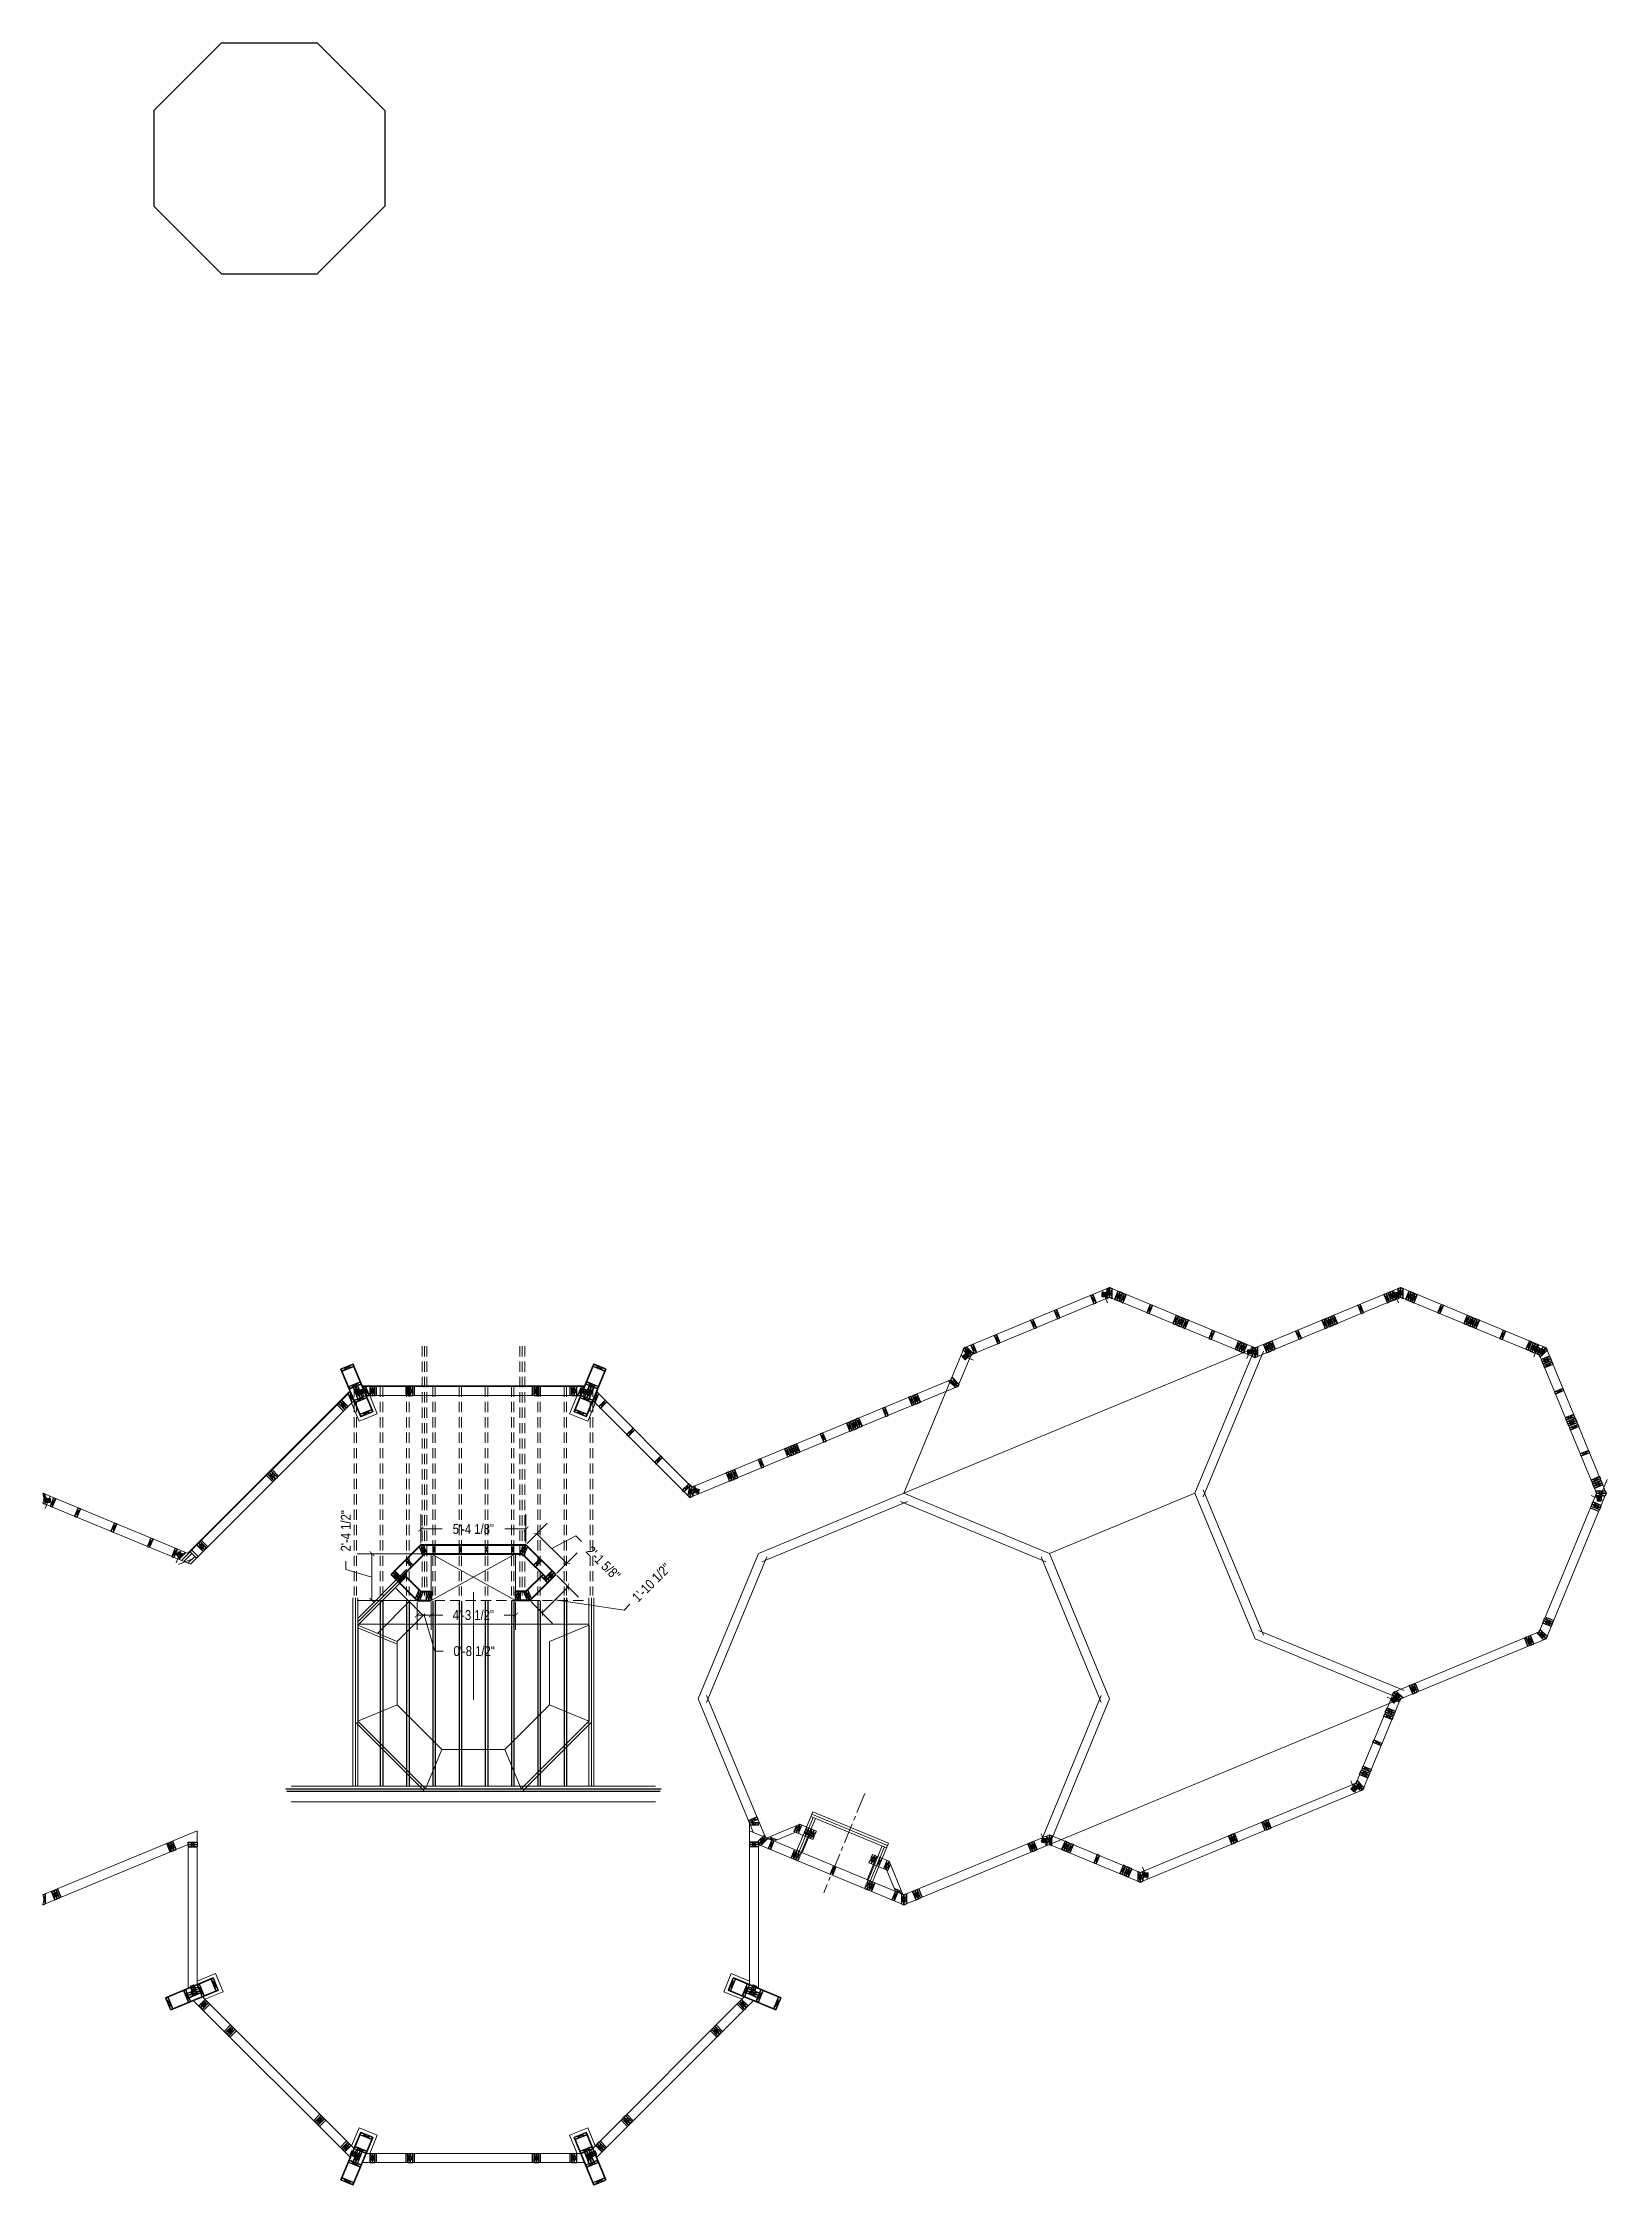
# Model space of a CAD drawing. Header units: inches. Extents: x 22832 to 50984, y 11340 to 27275.
# Drawn here: x 24565 to 25519, y 13293 to 14599 of the extents above; entities that cross this region are included whole.
import ezdxf

# ---------------------------------------------------------------- set-up
doc = ezdxf.new("R2010")
doc.units = ezdxf.units.IN
doc.header["$MEASUREMENT"] = 0
doc.linetypes.add('CENTER', pattern=[2, 1.25, -0.25, 0.25, -0.25])
doc.linetypes.add('HIDDEN', pattern=[0.375, 0.25, -0.125])
doc.layers.get('0').update_dxf_attribs({"color": 8, "lineweight": 9})
for name, color, linetype, lineweight in [('BEAM SEAT', 7, 'Continuous', 20), ('BOTTOM PLATES', 7, 'Continuous', 20), ('FOUNDATION', 7, 'Continuous', 30), ('WALL FRAMING', 7, 'Continuous', 30)]:
    doc.layers.add(name, color=color, linetype=linetype, lineweight=lineweight)
doc.layers.add('DIMENSIONS', color=3, linetype='Continuous')
doc.layers.add('DIMENSIONS @ 1', color=3, linetype='Continuous')
doc.styles.add('ARCHENTLTD', font='technical.ttf', dxfattribs={"height": 6})
doc.dimstyles.new('ARCHENTLTD', dxfattribs={"dimscale": 0.05, "dimtxt": 6, "dimasz": 3, "dimexe": 9, "dimexo": 1, "dimgap": 2.5, "dimtad": 0, "dimdec": 1, "dimzin": 1, "dimdsep": 46, "dimlunit": 4, "dimtxsty": 'ARCHENTLTD', "dimblk": 'ARCHTICK', "dimcen": 6, "dimclrd": 256, "dimclre": 256, "dimclrt": 256, "dimazin": 0, "dimtfac": 1, "dimtdec": 1, "dimtofl": 0, "dimtmove": 1, "dimatfit": 3, "dimldrblk": 'ARCHTICK', "dimfxl": 1, "dimfrac": 2, "dimtolj": 1, "dimtzin": 0, "dimlwd": 9, "dimlwe": 9, "dimarcsym": 0})

msp = doc.modelspace()

# ---------------------------------------------------------------- blocks, each defined once
blk = doc.blocks.new('_ArchTick')
at = {"color": 0, "linetype": 'ByBlock', "const_width": 0.15}
blk.add_lwpolyline([(-0.5, -0.5), (0.5, 0.5)], dxfattribs=at)
blk = doc.blocks.new('*D180')
at = {"layer": 'DIMENSIONS', "lineweight": 9}
for p, q in [((24802, 13648.2), (24802, 13631.3)), ((24802, 13640.3), (24809, 13640.3)), ((24853.5, 13640.3), (24846.5, 13640.3)), ((24853.5, 13648.2), (24853.5, 13631.3))]:
    blk.add_line(p, q, dxfattribs=at)
at = {"layer": 'DIMENSIONS', "lineweight": 9, "xscale": 3, "yscale": 3, "zscale": 3, "rotation": 180}
blk.add_blockref('_ArchTick', (24802, 13640.3), dxfattribs=at)
at = {"layer": 'DIMENSIONS', "lineweight": 9, "xscale": 3, "yscale": 3, "zscale": 3}
blk.add_blockref('_ArchTick', (24853.5, 13640.3), dxfattribs=at)
at = {"layer": 'DIMENSIONS', "lineweight": 9, "insert": (24827.7, 13640.3), "char_height": 6, "attachment_point": 5, "style": 'ARCHENTLTD'}
blk.add_mtext('\\A1;4\'-3 1/2"', dxfattribs=at)
blk = doc.blocks.new('*D181')
at = {"layer": 'DIMENSIONS', "lineweight": 9}
for p, q in [((24795.7, 13684.2), (24795.7, 13701.8)), ((24795.7, 13692.8), (24808.7, 13692.8)), ((24859.8, 13692.8), (24846.8, 13692.8)), ((24859.8, 13684.2), (24859.8, 13701.8))]:
    blk.add_line(p, q, dxfattribs=at)
at = {"layer": 'DIMENSIONS', "lineweight": 9, "xscale": 3, "yscale": 3, "zscale": 3, "rotation": 180}
blk.add_blockref('_ArchTick', (24795.7, 13692.8), dxfattribs=at)
at = {"layer": 'DIMENSIONS', "lineweight": 9, "xscale": 3, "yscale": 3, "zscale": 3}
blk.add_blockref('_ArchTick', (24859.8, 13692.8), dxfattribs=at)
at = {"layer": 'DIMENSIONS', "lineweight": 9, "insert": (24827.7, 13692.8), "char_height": 6, "attachment_point": 5, "style": 'ARCHENTLTD'}
blk.add_mtext('\\A1;5\'-4 1/8"', dxfattribs=at)
blk = doc.blocks.new('*D182')
at = {"layer": 'DIMENSIONS', "lineweight": 9}
for p, q in [((24860.5, 13683.9), (24872.8, 13696.3)), ((24866.5, 13689.9), (24884.6, 13671.8)), ((24875.6, 13680.9), (24890.1, 13688.7)), ((24878.7, 13665.8), (24891, 13678.2)), ((24890.1, 13688.7), (24893.6, 13685.2))]:
    blk.add_line(p, q, dxfattribs=at)
at = {"layer": 'DIMENSIONS', "lineweight": 9, "xscale": 3, "yscale": 3, "zscale": 3}
for p, rotation in [((24866.5, 13689.9), 135.0847356818715), ((24884.6, 13671.8), 315.0847356818715)]:
    blk.add_blockref('_ArchTick', p, dxfattribs=dict(at, rotation=rotation))
at = {"layer": 'DIMENSIONS', "lineweight": 9, "insert": (24906.9, 13672), "char_height": 6, "attachment_point": 5, "rotation": 315.0847, "style": 'ARCHENTLTD'}
blk.add_mtext('\\A1;2\'-1 5/8"', dxfattribs=at)
blk = doc.blocks.new('*D183')
at = {"layer": 'DIMENSIONS', "lineweight": 9}
for p, q in [((24878.7, 13664.4), (24891.9, 13651.2)), ((24869.7, 13641.6), (24885.6, 13657.5)), ((24862.8, 13648.5), (24876, 13635.2)), ((24877.6, 13649.6), (24919.6, 13643.4)), ((24919.6, 13643.4), (24923.1, 13646.9))]:
    blk.add_line(p, q, dxfattribs=at)
at = {"layer": 'DIMENSIONS', "lineweight": 9, "xscale": 3, "yscale": 3, "zscale": 3}
for p, rotation in [((24885.6, 13657.5), 44.99999999997052), ((24869.7, 13641.6), 224.9999999999705)]:
    blk.add_blockref('_ArchTick', p, dxfattribs=dict(at, rotation=rotation))
at = {"layer": 'DIMENSIONS', "lineweight": 9, "insert": (24936.3, 13660.1), "char_height": 6, "attachment_point": 5, "rotation": 45, "style": 'ARCHENTLTD'}
blk.add_mtext('\\A1;1\'-10 1/2"', dxfattribs=at)
blk = doc.blocks.new('*D184')
at = {"layer": 'DIMENSIONS', "lineweight": 9}
for p, q in [((24801, 13677.7), (24756.9, 13677.7)), ((24765.9, 13649.2), (24765.9, 13677.7)), ((24750, 13668.2), (24750, 13673.2)), ((24765.9, 13663.5), (24750, 13668.2)), ((24801, 13649.2), (24756.9, 13649.2))]:
    blk.add_line(p, q, dxfattribs=at)
at = {"layer": 'DIMENSIONS', "lineweight": 9, "xscale": 3, "yscale": 3, "zscale": 3}
for p, rotation in [((24765.9, 13677.7), 90), ((24765.9, 13649.2), 270)]:
    blk.add_blockref('_ArchTick', p, dxfattribs=dict(at, rotation=rotation))
at = {"layer": 'DIMENSIONS', "lineweight": 9, "insert": (24750, 13691.7), "char_height": 6, "attachment_point": 5, "rotation": 90, "style": 'ARCHENTLTD'}
blk.add_mtext('\\A1;2\'-4 1/2"', dxfattribs=at)
blk = doc.blocks.new('*D185')
at = {"layer": 'DIMENSIONS', "lineweight": 9}
for p, q in [((24793.4, 13648.2), (24793.4, 13631.3)), ((24802, 13640.3), (24793.4, 13640.3)), ((24797.7, 13640.3), (24804.3, 13618.3)), ((24802, 13648.2), (24802, 13631.3)), ((24804.3, 13618.3), (24809.3, 13618.3))]:
    blk.add_line(p, q, dxfattribs=at)
at = {"layer": 'DIMENSIONS', "lineweight": 9, "xscale": 3, "yscale": 3, "zscale": 3, "rotation": 180}
blk.add_blockref('_ArchTick', (24793.4, 13640.3), dxfattribs=at)
at = {"layer": 'DIMENSIONS', "lineweight": 9, "xscale": 3, "yscale": 3, "zscale": 3}
blk.add_blockref('_ArchTick', (24802, 13640.3), dxfattribs=at)
at = {"layer": 'DIMENSIONS', "lineweight": 9, "insert": (24828.2, 13618.3), "char_height": 6, "attachment_point": 5, "style": 'ARCHENTLTD'}
blk.add_mtext('\\A1;0\'-8 1/2"', dxfattribs=at)

# ---------------------------------------------------------------- dimensions: what is measured, and where the dimension line sits
at = {"layer": 'DIMENSIONS @ 1', "lineweight": 9}
dim = msp.add_linear_dim(base=(24765.85799, 13677.73051), p1=(24801.9793, 13649.23051), p2=(24801.9793, 13677.73051), angle=90, dimstyle='ARCHENTLTD', override={"dimscale": 1, "dimdec": 3, "dimtdec": 3, "dimtix": 0, "dimtofl": 0, "dimtmove": 1, "dimatfit": 3}, dxfattribs=at)
dim.commit()
dim.dimension.update_dxf_attribs({"geometry": '*D184', "text_midpoint": (24750.03482, 13675.72746)})
for base, p1, p2, picture, middle in [((24859.80035, 13692.76758), (24795.67193, 13683.23051), (24859.80035, 13683.23051), '*D181', (24827.73614, 13692.76758)), ((24793.42644, 13640.29814), (24801.9793, 13649.23051), (24793.42644, 13649.23051), '*D185', (24811.79372, 13618.32862))]:
    dim = msp.add_linear_dim(base=base, p1=p1, p2=p2, dimstyle='ARCHENTLTD', override={"dimscale": 1, "dimdec": 3, "dimtdec": 3, "dimtix": 0, "dimtofl": 0, "dimtmove": 1, "dimatfit": 3}, dxfattribs=at)
    dim.commit()
    dim.dimension.update_dxf_attribs({"geometry": picture, "text_midpoint": middle})
dim = msp.add_aligned_dim(p1=(24859.80035, 13683.23051), p2=(24877.95228, 13665.13219), distance=9.47045, dimstyle='ARCHENTLTD', override={"dimscale": 1, "dimdec": 3, "dimtdec": 3, "dimtix": 0, "dimtofl": 0, "dimtmove": 1, "dimatfit": 3}, dxfattribs=at)
dim.commit()
dim.dimension.update_dxf_attribs({"geometry": '*D182', "text_midpoint": (24895.40784, 13683.44599)})
dim = msp.add_linear_dim(base=(24885.56949, 13657.51498), p1=(24862.0506, 13649.23051), p2=(24877.95228, 13665.13219), angle=45, dimstyle='ARCHENTLTD', override={"dimscale": 1, "dimdec": 3, "dimtdec": 3, "dimtix": 0, "dimtofl": 0, "dimtmove": 1, "dimatfit": 3}, dxfattribs=at)
dim.commit()
dim.dimension.update_dxf_attribs({"geometry": '*D183', "text_midpoint": (24924.88455, 13648.66054), "dimtype": 161})
at = {"layer": 'DIMENSIONS @ 1', "color": 7, "lineweight": 9}
dim = msp.add_linear_dim(base=(24853.49774, 13640.29814), p1=(24801.9793, 13649.23051), p2=(24853.49774, 13649.23051), dimstyle='ARCHENTLTD', override={"dimscale": 1, "dimdec": 3, "dimtdec": 3, "dimtix": 0, "dimtofl": 0, "dimtmove": 1, "dimatfit": 3}, dxfattribs=at)
dim.commit()
dim.dimension.update_dxf_attribs({"geometry": '*D180', "text_midpoint": (24827.73852, 13640.29814)})

# ---------------------------------------------------------------- linework, layer by layer
for p, q in [((25210.93655, 13836.88825), (25213.77957, 13837.06338)), ((25213.80054, 13836.74907), (25210.93655, 13836.74907)), ((25210.93655, 13834.72301), (25210.93655, 13836.60167)), ((25213.74166, 13834.54788), (25210.93655, 13834.54788)), ((25210.93655, 13834.38867), (25213.59003, 13834.22946)), ((25210.93725, 13836.89474), (25213.74026, 13836.89474)), ((25210.93725, 13836.50715), (25210.93725, 13836.89474)), ((25210.93725, 13834.92916), (25210.93725, 13836.33946)), ((25210.93725, 13834.38454), (25210.93725, 13834.77437)), ((25213.74026, 13834.38454), (25210.93725, 13834.38454)), ((25211.12147, 13834.85075), (25211.12147, 13836.46831)), ((25211.59115, 13834.85864), (25211.59115, 13836.46831)), ((25213.14779, 13834.85075), (25213.14779, 13836.46831)), ((25213.61746, 13834.85864), (25213.61746, 13836.46831)), ((25213.73319, 13836.68047), (25213.73319, 13836.74327)), ((25213.73319, 13834.65502), (25213.73319, 13834.54512)), ((25213.74026, 13836.67882), (25213.74026, 13836.49417)), ((25213.74026, 13836.51605), (25213.74026, 13834.93755)), ((25213.74026, 13834.94738), (25213.74026, 13834.66835)), ((25213.74193, 13836.8944), (25213.98146, 13836.8944)), ((25213.79728, 13836.74843), (25213.90632, 13836.74843)), ((25213.87839, 13836.64783), (25214.01696, 13836.64783)), ((25213.87925, 13834.65349), (25213.87925, 13836.64783)), ((25214.01824, 13834.69688), (25214.01824, 13836.64585)), ((25214.01904, 13834.69294), (25214.01904, 13834.47989)), ((25214.01904, 13834.47989), (25214.15524, 13834.47989)), ((25214.15723, 13834.48183), (25214.15723, 13836.73265)), ((25388.32142, 13836.88825), (25391.16444, 13837.06338)), ((25391.18541, 13836.74907), (25388.32142, 13836.74907)), ((25388.32142, 13834.72301), (25388.32142, 13836.60167)), ((25391.12653, 13834.54788), (25388.32142, 13834.54788)), ((25388.32142, 13834.38867), (25390.9749, 13834.22946)), ((25388.32212, 13836.89474), (25391.12513, 13836.89474)), ((25388.32212, 13836.50715), (25388.32212, 13836.89474)), ((25388.32212, 13834.92916), (25388.32212, 13836.33946)), ((25388.32212, 13834.38454), (25388.32212, 13834.77437)), ((25391.12513, 13834.38454), (25388.32212, 13834.38454)), ((25388.50634, 13834.85075), (25388.50634, 13836.46831)), ((25388.97602, 13834.85864), (25388.97602, 13836.46831)), ((25390.53266, 13834.85075), (25390.53266, 13836.46831)), ((25391.00233, 13834.85864), (25391.00233, 13836.46831)), ((25391.11806, 13836.68047), (25391.11806, 13836.74327)), ((25391.11806, 13834.65502), (25391.11806, 13834.54512)), ((25391.12513, 13836.67882), (25391.12513, 13836.49417)), ((25391.12513, 13836.51605), (25391.12513, 13834.93755)), ((25391.12513, 13834.94738), (25391.12513, 13834.66835)), ((25391.1268, 13836.8944), (25391.36633, 13836.8944)), ((25391.18215, 13836.74843), (25391.29119, 13836.74843)), ((25391.26326, 13836.64783), (25391.40183, 13836.64783)), ((25391.26412, 13834.65349), (25391.26412, 13836.64783)), ((25391.40311, 13834.69688), (25391.40311, 13836.64585)), ((25391.40391, 13834.69294), (25391.40391, 13834.47989)), ((25391.40391, 13834.47989), (25391.54011, 13834.47989)), ((25391.5421, 13834.48183), (25391.5421, 13836.73265)), ((25125.83168, 13797.71785), (25127.81371, 13799.69988)), ((25126.10575, 13797.44378), (25125.83168, 13797.71785)), ((25125.83577, 13797.71277), (25127.72226, 13799.84692)), ((25127.95934, 13799.6395), (25125.93419, 13797.61435)), ((25127.36683, 13796.18171), (25126.03841, 13797.51013)), ((25127.22156, 13796.32797), (25126.22432, 13797.32521)), ((25127.40727, 13796.4028), (25126.26348, 13797.54659)), ((25127.7338, 13796.74049), (25126.59559, 13797.8787)), ((25127.60666, 13795.94287), (25127.33101, 13796.21852)), ((25129.47418, 13798.04139), (25127.49067, 13796.05787)), ((25127.60325, 13795.94529), (25129.59212, 13797.70901)), ((25129.58869, 13797.9249), (25127.60666, 13795.94287)), ((25128.84009, 13797.83562), (25127.6963, 13798.97941)), ((25127.81513, 13799.70082), (25127.98451, 13799.8702)), ((25127.96023, 13799.54337), (25127.91582, 13799.58778)), ((25127.95749, 13799.63674), (25128.03459, 13799.71384)), ((25127.96639, 13799.5472), (25128.09696, 13799.41663)), ((25129.16662, 13798.17331), (25128.02841, 13799.31152)), ((25128.08148, 13799.43211), (25129.19765, 13798.31593)), ((25128.08598, 13799.62296), (25128.18396, 13799.72095)), ((25129.4968, 13798.21336), (25128.08658, 13799.62357)), ((25129.56439, 13798.34232), (25128.18626, 13799.72045)), ((25129.81474, 13798.28854), (25128.22317, 13799.88011)), ((25129.1907, 13798.32288), (25129.388, 13798.12558)), ((25129.39243, 13798.11116), (25129.47015, 13798.03345)), ((25129.56774, 13798.3401), (25129.71839, 13798.18945)), ((25129.71839, 13798.18945), (25129.8147, 13798.28576)), ((25299.66239, 13802.08868), (25302.50542, 13802.26381)), ((25302.52639, 13801.9495), (25299.66239, 13801.9495)), ((25299.66239, 13799.92344), (25299.66239, 13801.8021)), ((25302.46751, 13799.74831), (25299.66239, 13799.74831)), ((25299.66239, 13799.5891), (25302.31588, 13799.42989)), ((25299.6631, 13802.09517), (25302.4661, 13802.09517)), ((25299.6631, 13801.70758), (25299.6631, 13802.09517)), ((25299.6631, 13800.12959), (25299.6631, 13801.53989)), ((25299.6631, 13799.58497), (25299.6631, 13799.9748)), ((25302.4661, 13799.58497), (25299.6631, 13799.58497)), ((25299.84732, 13800.05118), (25299.84732, 13801.66874)), ((25300.317, 13800.05907), (25300.317, 13801.66874)), ((25301.87364, 13800.05118), (25301.87364, 13801.66874)), ((25302.34331, 13800.05907), (25302.34331, 13801.66874)), ((25302.45904, 13801.8809), (25302.45904, 13801.9437)), ((25302.45904, 13799.85545), (25302.45904, 13799.74555)), ((25302.4661, 13801.87925), (25302.4661, 13801.6946)), ((25302.4661, 13801.71648), (25302.4661, 13800.13798)), ((25302.4661, 13800.14781), (25302.4661, 13799.86878)), ((25302.46778, 13802.09483), (25302.70731, 13802.09483)), ((25302.52313, 13801.94886), (25302.63216, 13801.94886)), ((25302.60424, 13801.84826), (25302.74281, 13801.84826)), ((25302.6051, 13799.85392), (25302.6051, 13801.84826)), ((25302.74409, 13799.89731), (25302.74409, 13801.84628)), ((25302.74488, 13799.89337), (25302.74488, 13799.68032)), ((25302.74488, 13799.68032), (25302.88109, 13799.68032)), ((25302.88308, 13799.68226), (25302.88308, 13801.93308)), ((25474.4281, 13802.64328), (25474.70375, 13802.91893)), ((25476.41013, 13800.66125), (25474.4281, 13802.64328)), ((25474.43053, 13802.64669), (25476.19425, 13800.65782)), ((25476.52662, 13800.77576), (25474.54311, 13802.75927)), ((25474.66694, 13802.88311), (25475.99536, 13804.21153)), ((25474.81321, 13803.02838), (25475.81044, 13804.02562)), ((25474.88803, 13802.84267), (25476.03182, 13803.98646)), ((25475.22572, 13802.51614), (25476.36393, 13803.65435)), ((25475.92902, 13804.14419), (25476.20308, 13804.41826)), ((25478.12473, 13802.2906), (25476.09958, 13804.31575)), ((25476.198, 13804.41417), (25478.33216, 13802.52768)), ((25476.20308, 13804.41826), (25478.18511, 13802.43623)), ((25476.32085, 13801.40985), (25477.46464, 13802.55364)), ((25476.5964, 13800.85751), (25476.51868, 13800.77979)), ((25476.80812, 13801.05924), (25476.61082, 13800.86194)), ((25476.65854, 13801.08332), (25477.79675, 13802.22153)), ((25476.82533, 13800.6822), (25476.67468, 13800.53155)), ((25476.67468, 13800.53155), (25476.771, 13800.43524)), ((25476.69859, 13800.75315), (25478.1088, 13802.16336)), ((25476.77378, 13800.4352), (25478.36534, 13802.02677)), ((25477.91734, 13802.16846), (25476.80117, 13801.05229)), ((25476.82756, 13800.68555), (25478.20568, 13802.06368)), ((25478.03243, 13802.28355), (25477.90186, 13802.15299)), ((25478.0286, 13802.28972), (25478.07301, 13802.33412)), ((25478.10819, 13802.16396), (25478.20618, 13802.06598)), ((25478.12198, 13802.29245), (25478.19907, 13802.21535)), ((25478.18605, 13802.43481), (25478.35543, 13802.26544)), ((24759.24523, 13775.13885), (24758.38388, 13777.21833)), ((24758.70567, 13777.52671), (24758.48437, 13777.43504)), ((24759.29135, 13775.39072), (24758.54551, 13777.19133)), ((24758.67396, 13777.24668), (24758.54593, 13777.19365)), ((24761.29986, 13778.59459), (24758.60623, 13777.66842)), ((24758.71039, 13777.37066), (24758.60966, 13777.32893)), ((24759.43637, 13775.40382), (24758.67316, 13777.24635)), ((24761.29673, 13778.60032), (24758.70709, 13777.52765)), ((24758.70714, 13777.37), (24761.35313, 13778.466)), ((24758.79561, 13777.3324), (24758.77158, 13777.39042)), ((24758.78972, 13777.32817), (24758.86038, 13777.15758)), ((24758.85201, 13777.17779), (24759.45607, 13775.71945)), ((24759.59971, 13775.69354), (24758.98372, 13777.18068)), ((24759.37365, 13775.18995), (24759.24781, 13775.13782)), ((24759.29212, 13775.38677), (24759.37365, 13775.18995)), ((24760.03666, 13775.86598), (24759.41764, 13777.36042)), ((24759.45231, 13775.72853), (24759.55909, 13775.47074)), ((24759.57072, 13775.46113), (24759.61278, 13775.35959)), ((24759.6039, 13775.3589), (24762.19548, 13776.43237)), ((24759.6677, 13775.20853), (24762.25734, 13776.2812)), ((24762.25641, 13776.28528), (24759.86584, 13775.12274)), ((24761.47179, 13776.46897), (24760.85579, 13777.95612)), ((24761.90873, 13776.64142), (24761.28971, 13778.13585)), ((24761.44505, 13778.24223), (24761.29673, 13778.60032)), ((24762.12846, 13776.59417), (24761.40953, 13778.32983)), ((24762.04893, 13776.78436), (24761.50923, 13778.08731)), ((24762.25734, 13776.2812), (24762.10816, 13776.64135)), ((24893.20125, 13776.2812), (24893.35043, 13776.64135)), ((24893.20125, 13776.2812), (24893.35043, 13776.64135)), ((24895.79089, 13775.20853), (24893.20125, 13776.2812)), ((24895.79089, 13775.20853), (24893.20125, 13776.2812)), ((24893.20218, 13776.28528), (24895.59276, 13775.12274)), ((24893.20218, 13776.28528), (24895.59276, 13775.12274)), ((24895.8547, 13775.3589), (24893.26311, 13776.43237)), ((24895.8547, 13775.3589), (24893.26311, 13776.43237)), ((24893.33013, 13776.59417), (24894.04906, 13778.32983)), ((24893.33013, 13776.59417), (24894.04906, 13778.32983)), ((24893.40967, 13776.78436), (24893.94937, 13778.08731)), ((24893.40967, 13776.78436), (24893.94937, 13778.08731)), ((24893.54986, 13776.64142), (24894.16888, 13778.13585)), ((24893.54986, 13776.64142), (24894.16888, 13778.13585)), ((24893.98681, 13776.46897), (24894.6028, 13777.95612)), ((24893.98681, 13776.46897), (24894.6028, 13777.95612)), ((24894.01354, 13778.24223), (24894.16186, 13778.60032)), ((24894.01354, 13778.24223), (24894.16186, 13778.60032)), ((24896.75145, 13777.37), (24894.10547, 13778.466)), ((24896.75145, 13777.37), (24894.10547, 13778.466)), ((24894.15873, 13778.59459), (24896.85236, 13777.66842)), ((24894.15873, 13778.59459), (24896.85236, 13777.66842)), ((24894.16186, 13778.60032), (24896.7515, 13777.52765)), ((24894.16186, 13778.60032), (24896.7515, 13777.52765)), ((24895.42193, 13775.86598), (24896.04095, 13777.36042)), ((24895.42193, 13775.86598), (24896.04095, 13777.36042)), ((24895.88787, 13775.46113), (24895.84581, 13775.35959)), ((24895.88787, 13775.46113), (24895.84581, 13775.35959)), ((24895.85888, 13775.69354), (24896.47487, 13777.18068)), ((24895.85888, 13775.69354), (24896.47487, 13777.18068)), ((24896.00628, 13775.72853), (24895.8995, 13775.47074)), ((24896.00628, 13775.72853), (24895.8995, 13775.47074)), ((24896.60659, 13777.17779), (24896.00252, 13775.71945)), ((24896.60659, 13777.17779), (24896.00252, 13775.71945)), ((24896.02223, 13775.40382), (24896.78543, 13777.24635)), ((24896.02223, 13775.40382), (24896.78543, 13777.24635)), ((24896.16647, 13775.38677), (24896.08494, 13775.18995)), ((24896.16647, 13775.38677), (24896.08494, 13775.18995)), ((24896.08494, 13775.18995), (24896.21078, 13775.13782)), ((24896.08494, 13775.18995), (24896.21078, 13775.13782)), ((24896.16725, 13775.39072), (24896.91308, 13777.19133)), ((24896.16725, 13775.39072), (24896.91308, 13777.19133)), ((24896.21336, 13775.13885), (24897.07471, 13777.21833)), ((24896.21336, 13775.13885), (24897.07471, 13777.21833)), ((24896.66887, 13777.32817), (24896.59821, 13777.15758)), ((24896.66887, 13777.32817), (24896.59821, 13777.15758)), ((24896.66298, 13777.3324), (24896.68701, 13777.39042)), ((24896.66298, 13777.3324), (24896.68701, 13777.39042)), ((24896.7482, 13777.37066), (24896.84893, 13777.32893)), ((24896.7482, 13777.37066), (24896.84893, 13777.32893)), ((24896.75292, 13777.52671), (24896.97422, 13777.43504)), ((24896.75292, 13777.52671), (24896.97422, 13777.43504)), ((24896.78463, 13777.24668), (24896.91266, 13777.19365)), ((24896.78463, 13777.24668), (24896.91266, 13777.19365)), ((24962.33232, 13717.47008), (24961.89321, 13715.26251)), ((24962.42669, 13717.23204), (24962.04646, 13715.32052)), ((24962.18324, 13715.2913), (24962.04733, 13715.31834)), ((24962.57147, 13717.24749), (24962.1824, 13715.29147)), ((24962.31928, 13715.23096), (24962.30703, 13715.16937)), ((24962.31267, 13715.23396), (24962.3487, 13715.41506)), ((24962.46824, 13717.44502), (24962.33465, 13717.47159)), ((24962.34443, 13715.3936), (24962.65238, 13716.94177)), ((24962.42667, 13717.23607), (24962.46824, 13717.44502)), ((24962.7882, 13716.99521), (24962.47417, 13715.41646)), ((24962.65046, 13716.93213), (24962.7049, 13717.2058)), ((24962.71443, 13717.21749), (24962.73587, 13717.32528)), ((24962.72702, 13717.32423), (24965.47824, 13716.77698)), ((24962.76026, 13717.48415), (24965.50941, 13716.93731)), ((24963.2504, 13716.91132), (24962.93482, 13715.32483)), ((24965.5093, 13716.93313), (24962.93786, 13717.60695)), ((24964.77558, 13716.59989), (24964.46155, 13715.02115)), ((24965.23777, 13716.516), (24964.9222, 13714.92952)), ((24965.44407, 13716.60521), (24965.07756, 13714.76264)), ((24965.40316, 13716.40316), (24965.12803, 13715.01995)), ((24965.50941, 13716.93731), (24965.43336, 13716.55498)), ((24566.7314, 13711.38096), (24566.7314, 13709.13015)), ((24566.8696, 13711.3829), (24566.73339, 13711.3829)), ((24566.8696, 13711.16985), (24566.8696, 13711.3829)), ((24566.8704, 13711.16591), (24566.8704, 13709.21694)), ((24567.01025, 13709.21497), (24566.87167, 13709.21497)), ((24567.14671, 13708.96839), (24566.90717, 13708.96839)), ((24567.09135, 13709.11437), (24566.98232, 13709.11437)), ((24567.00939, 13711.20931), (24567.00939, 13709.21497)), ((24567.0881, 13709.11373), (24569.95209, 13709.11373)), ((24569.95209, 13708.97454), (24567.10907, 13708.79941)), ((24567.14698, 13711.31492), (24569.95209, 13711.31492)), ((24567.14838, 13711.47825), (24569.95139, 13711.47825)), ((24567.14838, 13710.91542), (24567.14838, 13711.19444)), ((24567.14838, 13709.34674), (24567.14838, 13710.92525)), ((24567.14838, 13709.18398), (24567.14838, 13709.36863)), ((24569.95139, 13708.96806), (24567.14838, 13708.96806)), ((24567.15544, 13711.20777), (24567.15544, 13711.31768)), ((24567.15544, 13709.18233), (24567.15544, 13709.11952)), ((24567.27117, 13711.00415), (24567.27117, 13709.39448)), ((24569.95209, 13711.47413), (24567.2986, 13711.63334)), ((24567.74085, 13711.01204), (24567.74085, 13709.39448)), ((24569.29749, 13711.00415), (24569.29749, 13709.39448)), ((24569.76716, 13711.01204), (24569.76716, 13709.39448)), ((24569.95139, 13711.47825), (24569.95139, 13711.08843)), ((24569.95139, 13710.93364), (24569.95139, 13709.52333)), ((24569.95139, 13709.35564), (24569.95139, 13708.96806)), ((24569.95209, 13711.13979), (24569.95209, 13709.26112)), ((24962.26897, 13715.02284), (24962.03404, 13715.06957)), ((24962.24316, 13715.17681), (24962.13623, 13715.19808)), ((24965.02165, 13714.48157), (24962.19909, 13714.86445)), ((24962.23984, 13715.17682), (24965.04881, 13714.61808)), ((24965.0197, 13714.47535), (24962.27055, 13715.02219)), ((24965.09531, 13714.85549), (24965.0197, 13714.47535)), ((25512.88982, 13709.83618), (25512.71469, 13712.67921)), ((25512.88333, 13709.83689), (25512.88333, 13712.63989)), ((25513.27092, 13709.83689), (25512.88333, 13709.83689)), ((25512.88367, 13712.64157), (25512.88367, 13712.8811)), ((25513.02901, 13712.70018), (25513.02901, 13709.83618)), ((25513.02964, 13712.69692), (25513.02964, 13712.80595)), ((25513.09761, 13712.63283), (25513.0348, 13712.63283)), ((25515.29624, 13713.05687), (25513.04542, 13713.05687)), ((25513.09925, 13712.63989), (25513.2839, 13712.63989)), ((25513.13024, 13712.77803), (25513.13024, 13712.9166)), ((25515.12458, 13712.77889), (25513.13024, 13712.77889)), ((25515.08119, 13712.91788), (25513.13222, 13712.91788)), ((25515.05507, 13709.83618), (25513.1764, 13709.83618)), ((25513.26202, 13712.63989), (25514.84052, 13712.63989)), ((25514.91943, 13712.5171), (25513.30976, 13712.5171)), ((25514.92732, 13712.04743), (25513.30976, 13712.04743)), ((25514.91943, 13710.49079), (25513.30976, 13710.49079)), ((25514.92732, 13710.02111), (25513.30976, 13710.02111)), ((25514.84892, 13709.83689), (25513.43861, 13709.83689)), ((25514.8307, 13712.63989), (25515.10972, 13712.63989)), ((25515.39353, 13709.83689), (25515.0037, 13709.83689)), ((25515.08513, 13712.91867), (25515.29818, 13712.91867)), ((25515.12305, 13712.63283), (25515.23296, 13712.63283)), ((25515.2302, 13712.6413), (25515.2302, 13709.83618)), ((25515.29818, 13712.91867), (25515.29818, 13713.05488)), ((25515.3894, 13709.83618), (25515.54861, 13712.48967)), ((25515.39353, 13712.63989), (25515.39353, 13709.83689)), ((24646.58157, 13677.21324), (24646.85722, 13677.48888)), ((24648.56359, 13675.23121), (24646.58157, 13677.21324)), ((24646.58399, 13677.21665), (24648.34771, 13675.22777)), ((24648.68008, 13675.34571), (24646.69657, 13677.32923)), ((24646.8204, 13677.45306), (24648.14882, 13678.78148)), ((24646.96667, 13677.59834), (24647.96391, 13678.59557)), ((24647.0415, 13677.41263), (24648.18528, 13678.55642)), ((24647.37919, 13677.0861), (24648.5174, 13678.22431)), ((24648.08248, 13678.71415), (24648.35655, 13678.98821)), ((24650.27819, 13676.86056), (24648.25304, 13678.8857)), ((24648.35146, 13678.98412), (24650.48562, 13677.09764)), ((24648.35655, 13678.98821), (24650.33857, 13677.00619)), ((24648.47432, 13675.97981), (24649.61811, 13677.1236)), ((24648.81201, 13675.65328), (24649.95022, 13676.79149)), ((24648.85205, 13675.3231), (24650.26226, 13676.73331)), ((24648.92724, 13675.00516), (24650.5188, 13676.59672)), ((24650.0708, 13676.73842), (24648.95463, 13675.62224)), ((24648.98102, 13675.25551), (24650.35915, 13676.63363)), ((24650.18589, 13676.85351), (24650.05533, 13676.72294)), ((24650.18206, 13676.85967), (24650.22647, 13676.90408)), ((24650.26166, 13676.73392), (24650.35964, 13676.63593)), ((24650.27544, 13676.86241), (24650.35254, 13676.78531)), ((24650.33952, 13677.00477), (24650.50889, 13676.83539)), ((24648.74986, 13675.42747), (24648.67214, 13675.34975)), ((24648.96158, 13675.62919), (24648.76428, 13675.43189)), ((24648.97879, 13675.25215), (24648.82815, 13675.10151)), ((24648.82815, 13675.10151), (24648.92446, 13675.0052)), ((25387.13929, 13588.41233), (25389.12131, 13590.39435)), ((25387.41335, 13588.13826), (25387.13929, 13588.41233)), ((25387.14338, 13588.40724), (25389.02986, 13590.5414)), ((25389.26694, 13590.33397), (25387.2418, 13588.30882)), ((25388.67444, 13586.87618), (25387.34602, 13588.2046)), ((25388.52916, 13587.02245), (25387.53193, 13588.01969)), ((25388.71487, 13587.09728), (25387.57108, 13588.24107)), ((25389.0414, 13587.43497), (25387.90319, 13588.57318)), ((25388.91426, 13586.63735), (25388.63861, 13586.913)), ((25390.78179, 13588.73586), (25388.79827, 13586.75235)), ((25388.91085, 13586.63977), (25390.89973, 13588.40349)), ((25390.89629, 13588.61937), (25388.91426, 13586.63735)), ((25390.14769, 13588.5301), (25389.0039, 13589.67389)), ((25389.12273, 13590.3953), (25389.29211, 13590.56467)), ((25389.26783, 13590.23784), (25389.22342, 13590.28225)), ((25389.26509, 13590.33122), (25389.34219, 13590.40832)), ((25389.27399, 13590.24167), (25389.40456, 13590.11111)), ((25390.47422, 13588.86779), (25389.33601, 13590.006)), ((25389.38908, 13590.12658), (25390.50526, 13589.01041)), ((25389.39358, 13590.31744), (25389.49157, 13590.41542)), ((25390.8044, 13588.90783), (25389.39419, 13590.31804)), ((25390.87199, 13589.0368), (25389.49387, 13590.41493)), ((25391.12234, 13588.98302), (25389.53077, 13590.57458)), ((25390.4983, 13589.01736), (25390.69561, 13588.82006)), ((25390.70003, 13588.80564), (25390.77775, 13588.72792)), ((25390.87535, 13589.03457), (25391.02599, 13588.88393)), ((25391.02599, 13588.88393), (25391.1223, 13588.98024)), ((25362.78425, 13534.32633), (25364.76628, 13536.30835)), ((25363.05832, 13534.05226), (25362.78425, 13534.32633)), ((25362.78834, 13534.32125), (25364.67483, 13536.4554)), ((25364.91191, 13536.24798), (25362.88676, 13534.22283)), ((25364.3194, 13532.79019), (25362.99098, 13534.11861)), ((25364.17413, 13532.93645), (25363.17689, 13533.93369)), ((25364.35984, 13533.01128), (25363.21605, 13534.15507)), ((25364.68637, 13533.34897), (25363.54816, 13534.48718)), ((25364.55923, 13532.55135), (25364.28358, 13532.827)), ((25366.42675, 13534.64987), (25364.44324, 13532.66635)), ((25364.55582, 13532.55377), (25366.54469, 13534.31749)), ((25366.54126, 13534.53338), (25364.55923, 13532.55135)), ((25365.79266, 13534.4441), (25364.64887, 13535.58789)), ((25364.7677, 13536.3093), (25364.93708, 13536.47868)), ((25364.9128, 13536.15185), (25364.86839, 13536.19626)), ((25364.91006, 13536.24522), (25364.98716, 13536.32232)), ((25364.91896, 13536.15568), (25365.04953, 13536.02511)), ((25366.11919, 13534.78179), (25364.98098, 13535.92)), ((25365.03405, 13536.04058), (25366.15022, 13534.92441)), ((25365.03855, 13536.23144), (25365.13653, 13536.32943)), ((25366.44937, 13534.82183), (25365.03915, 13536.23205)), ((25366.51696, 13534.9508), (25365.13883, 13536.32893)), ((25366.76731, 13534.89702), (25365.17574, 13536.48859)), ((25366.14327, 13534.93136), (25366.34057, 13534.73406)), ((25366.345, 13534.71964), (25366.42272, 13534.64193)), ((25366.52031, 13534.94858), (25366.67096, 13534.79793)), ((25366.67096, 13534.79793), (25366.76727, 13534.89424)), ((25174.23235, 13504.13044), (25176.88584, 13504.28965)), ((25177.03746, 13503.97123), (25174.23235, 13503.97123)), ((25174.23235, 13503.7961), (25174.23235, 13501.91743)), ((25177.09634, 13501.77004), (25174.23235, 13501.77004)), ((25174.23235, 13501.63085), (25177.07537, 13501.45572)), ((25177.03606, 13504.13457), (25174.23305, 13504.13457)), ((25174.23305, 13504.13457), (25174.23305, 13503.74474)), ((25174.23305, 13503.58995), (25174.23305, 13502.17964)), ((25174.23305, 13502.01196), (25174.23305, 13501.62437)), ((25174.23305, 13501.62437), (25177.03606, 13501.62437)), ((25174.41728, 13503.66836), (25174.41728, 13502.05079)), ((25174.88695, 13503.66046), (25174.88695, 13502.05079)), ((25176.44359, 13503.66836), (25176.44359, 13502.05079)), ((25176.91327, 13503.66046), (25176.91327, 13502.05079)), ((25177.02899, 13503.86408), (25177.02899, 13503.97399)), ((25177.02899, 13501.83864), (25177.02899, 13501.77583)), ((25177.03606, 13503.57173), (25177.03606, 13503.85076)), ((25177.03606, 13502.00305), (25177.03606, 13503.58156)), ((25177.03606, 13501.84029), (25177.03606, 13502.02494)), ((25177.03773, 13501.6247), (25177.27727, 13501.6247)), ((25177.09309, 13501.77068), (25177.20212, 13501.77068)), ((25177.17419, 13501.87128), (25177.31277, 13501.87128)), ((25177.17505, 13503.86562), (25177.17505, 13501.87128)), ((25177.31404, 13503.82222), (25177.31404, 13501.87325)), ((25177.31484, 13503.82617), (25177.31484, 13504.03921)), ((25177.31484, 13504.03921), (25177.45105, 13504.03921)), ((25177.45304, 13504.03727), (25177.45304, 13501.78646)), ((25235.88823, 13480.68513), (25235.88823, 13482.93595)), ((25236.02643, 13480.68319), (25235.89022, 13480.68319)), ((25236.02643, 13480.89624), (25236.02643, 13480.68319)), ((25236.02723, 13480.90018), (25236.02723, 13482.84915)), ((25236.16708, 13482.85113), (25236.0285, 13482.85113)), ((25236.30354, 13483.0977), (25236.064, 13483.0977)), ((25236.24818, 13482.95173), (25236.13915, 13482.95173)), ((25236.16622, 13480.85679), (25236.16622, 13482.85113)), ((25236.24493, 13482.95237), (25239.10892, 13482.95237)), ((25239.10892, 13483.09155), (25236.2659, 13483.26668)), ((25236.30381, 13480.75118), (25239.10892, 13480.75118)), ((25239.10822, 13483.09804), (25236.30521, 13483.09804)), ((25236.30521, 13482.88212), (25236.30521, 13482.69747)), ((25236.30521, 13482.71935), (25236.30521, 13481.14085)), ((25236.30521, 13481.15068), (25236.30521, 13480.87165)), ((25236.30521, 13480.58784), (25239.10822, 13480.58784)), ((25236.31228, 13482.88377), (25236.31228, 13482.94657)), ((25236.31228, 13480.85832), (25236.31228, 13480.74842)), ((25236.428, 13481.06194), (25236.428, 13482.67161)), ((25239.10892, 13480.59197), (25236.45543, 13480.43276)), ((25236.89768, 13481.05405), (25236.89768, 13482.67161)), ((25238.45432, 13481.06194), (25238.45432, 13482.67161)), ((25238.92399, 13481.05405), (25238.92399, 13482.67161)), ((25239.10822, 13482.71045), (25239.10822, 13483.09804)), ((25239.10822, 13481.13246), (25239.10822, 13482.54276)), ((25239.10822, 13480.58784), (25239.10822, 13480.97767)), ((25239.10892, 13480.92631), (25239.10892, 13482.80497)), ((24656.97231, 13414.8063), (24655.23664, 13414.08737)), ((24656.97231, 13414.8063), (24655.23664, 13414.08737)), ((24657.28528, 13414.93518), (24656.92512, 13414.786)), ((24657.28528, 13414.93518), (24656.92512, 13414.786)), ((24658.20758, 13412.28174), (24657.13411, 13414.87332)), ((24658.20758, 13412.28174), (24657.13411, 13414.87332)), ((24657.2812, 13414.93425), (24658.44373, 13412.54368)), ((24657.2812, 13414.93425), (24658.44373, 13412.54368)), ((24658.35794, 13412.34554), (24657.28528, 13414.93518)), ((24658.35794, 13412.34554), (24657.28528, 13414.93518)), ((24998.1774, 13414.93425), (24997.01486, 13412.54368)), ((24998.1774, 13414.93425), (24997.01486, 13412.54368)), ((24997.10065, 13412.34554), (24998.17331, 13414.93518)), ((24997.10065, 13412.34554), (24998.17331, 13414.93518)), ((24997.25102, 13412.28174), (24998.32449, 13414.87332)), ((24997.25102, 13412.28174), (24998.32449, 13414.87332)), ((24998.17331, 13414.93518), (24998.53347, 13414.786)), ((24998.17331, 13414.93518), (24998.53347, 13414.786)), ((24998.48629, 13414.8063), (25000.22195, 13414.08737)), ((24998.48629, 13414.8063), (25000.22195, 13414.08737)), ((24655.32424, 13414.12289), (24654.96616, 13413.97457)), ((24655.32424, 13414.12289), (24654.96616, 13413.97457)), ((24654.96616, 13413.97457), (24656.03882, 13411.38493)), ((24654.96616, 13413.97457), (24656.03882, 13411.38493)), ((24654.97188, 13413.9777), (24655.89806, 13411.28407)), ((24654.97188, 13413.9777), (24655.89806, 13411.28407)), ((24656.19647, 13411.38498), (24655.10047, 13414.03096)), ((24656.19647, 13411.38498), (24655.10047, 13414.03096)), ((24656.92506, 13414.58657), (24655.43062, 13413.96755)), ((24656.92506, 13414.58657), (24655.43062, 13413.96755)), ((24656.78212, 13414.72677), (24655.47917, 13414.18707)), ((24656.78212, 13414.72677), (24655.47917, 13414.18707)), ((24657.0975, 13414.14962), (24655.61036, 13413.53363)), ((24657.0975, 13414.14962), (24655.61036, 13413.53363)), ((24656.03977, 13411.38351), (24656.13144, 13411.16221)), ((24656.03977, 13411.38351), (24656.13144, 13411.16221)), ((24656.23408, 13411.47345), (24656.17606, 13411.44942)), ((24656.23408, 13411.47345), (24656.17606, 13411.44942)), ((24656.19582, 13411.38823), (24656.23754, 13411.2875)), ((24656.19582, 13411.38823), (24656.23754, 13411.2875)), ((24657.70049, 13412.7145), (24656.20606, 13412.09548)), ((24657.70049, 13412.7145), (24656.20606, 13412.09548)), ((24656.23831, 13411.46756), (24656.4089, 13411.53822)), ((24656.23831, 13411.46756), (24656.4089, 13411.53822)), ((24656.3198, 13411.3518), (24656.37283, 13411.22377)), ((24656.3198, 13411.3518), (24656.37283, 13411.22377)), ((24658.16266, 13412.11421), (24656.32013, 13411.351)), ((24658.16266, 13412.11421), (24656.32013, 13411.351)), ((24658.42762, 13411.92307), (24656.34814, 13411.06172)), ((24658.42762, 13411.92307), (24656.34814, 13411.06172)), ((24658.17575, 13411.96919), (24656.37514, 13411.22335)), ((24658.17575, 13411.96919), (24656.37514, 13411.22335)), ((24657.87294, 13412.27755), (24656.3858, 13411.66156)), ((24657.87294, 13412.27755), (24656.3858, 13411.66156)), ((24656.38868, 13411.52985), (24657.84703, 13412.13391)), ((24656.38868, 13411.52985), (24657.84703, 13412.13391)), ((24657.83795, 13412.13015), (24658.09574, 13412.23693)), ((24657.83795, 13412.13015), (24658.09574, 13412.23693)), ((24658.10534, 13412.24856), (24658.20689, 13412.29062)), ((24658.10534, 13412.24856), (24658.20689, 13412.29062)), ((24658.1797, 13411.96996), (24658.37653, 13412.05149)), ((24658.1797, 13411.96996), (24658.37653, 13412.05149)), ((24658.37653, 13412.05149), (24658.42865, 13411.92565)), ((24658.37653, 13412.05149), (24658.42865, 13411.92565)), ((24997.08206, 13412.05149), (24997.02994, 13411.92565)), ((24997.08206, 13412.05149), (24997.02994, 13411.92565)), ((24997.03097, 13411.92307), (24999.11045, 13411.06172)), ((24997.03097, 13411.92307), (24999.11045, 13411.06172)), ((24997.27889, 13411.96996), (24997.08206, 13412.05149)), ((24997.27889, 13411.96996), (24997.08206, 13412.05149)), ((24997.35325, 13412.24856), (24997.25171, 13412.29062)), ((24997.35325, 13412.24856), (24997.25171, 13412.29062)), ((24997.28284, 13411.96919), (24999.08345, 13411.22335)), ((24997.28284, 13411.96919), (24999.08345, 13411.22335)), ((24997.29593, 13412.11421), (24999.13847, 13411.351)), ((24997.29593, 13412.11421), (24999.13847, 13411.351)), ((24997.62064, 13412.13015), (24997.36286, 13412.23693)), ((24997.62064, 13412.13015), (24997.36286, 13412.23693)), ((24997.58565, 13412.27755), (24999.0728, 13411.66156)), ((24997.58565, 13412.27755), (24999.0728, 13411.66156)), ((24999.06991, 13411.52985), (24997.61156, 13412.13391)), ((24999.06991, 13411.52985), (24997.61156, 13412.13391)), ((24997.7581, 13412.7145), (24999.25253, 13412.09548)), ((24997.7581, 13412.7145), (24999.25253, 13412.09548)), ((24998.36109, 13414.14962), (24999.84823, 13413.53363)), ((24998.36109, 13414.14962), (24999.84823, 13413.53363)), ((24998.53354, 13414.58657), (25000.02797, 13413.96755)), ((24998.53354, 13414.58657), (25000.02797, 13413.96755)), ((24998.67647, 13414.72677), (24999.97943, 13414.18707)), ((24998.67647, 13414.72677), (24999.97943, 13414.18707)), ((24999.22029, 13411.46756), (24999.04969, 13411.53822)), ((24999.22029, 13411.46756), (24999.04969, 13411.53822)), ((24999.13879, 13411.3518), (24999.08576, 13411.22377)), ((24999.13879, 13411.3518), (24999.08576, 13411.22377)), ((24999.26277, 13411.38823), (24999.22105, 13411.2875)), ((24999.26277, 13411.38823), (24999.22105, 13411.2875)), ((24999.22451, 13411.47345), (24999.28254, 13411.44942)), ((24999.22451, 13411.47345), (24999.28254, 13411.44942)), ((24999.26212, 13411.38498), (25000.35812, 13414.03096)), ((24999.26212, 13411.38498), (25000.35812, 13414.03096)), ((24999.41882, 13411.38351), (24999.32716, 13411.16221)), ((24999.41882, 13411.38351), (24999.32716, 13411.16221)), ((25000.49243, 13413.97457), (24999.41977, 13411.38493)), ((25000.49243, 13413.97457), (24999.41977, 13411.38493)), ((25000.48671, 13413.9777), (24999.56053, 13411.28407)), ((25000.48671, 13413.9777), (24999.56053, 13411.28407)), ((25000.13435, 13414.12289), (25000.49243, 13413.97457)), ((25000.13435, 13414.12289), (25000.49243, 13413.97457)), ((24752.69055, 13311.62832), (24752.54223, 13311.27023)), ((24752.69055, 13311.62832), (24752.54223, 13311.27023)), ((24752.54223, 13311.27023), (24755.13187, 13310.19757)), ((24752.54223, 13311.27023), (24755.13187, 13310.19757)), ((24752.54406, 13311.27649), (24755.10365, 13310.02672)), ((24752.54406, 13311.27649), (24755.10365, 13310.02672)), ((24755.24331, 13310.30908), (24752.59732, 13311.40508)), ((24755.24331, 13310.30908), (24752.59732, 13311.40508)), ((24753.37266, 13313.27692), (24752.65373, 13311.54125)), ((24753.37266, 13313.27692), (24752.65373, 13311.54125)), ((24753.29442, 13313.08619), (24752.75472, 13311.78324)), ((24753.29442, 13313.08619), (24752.75472, 13311.78324)), ((24753.49463, 13313.08813), (24752.87561, 13311.5937)), ((24753.49463, 13313.08813), (24752.87561, 13311.5937)), ((24753.92553, 13312.9011), (24753.30954, 13311.41396)), ((24753.92553, 13312.9011), (24753.30954, 13311.41396)), ((24753.50284, 13313.58935), (24753.35366, 13313.2292)), ((24753.50284, 13313.58935), (24753.35366, 13313.2292)), ((24756.03127, 13312.36525), (24753.43968, 13313.43872)), ((24756.03127, 13312.36525), (24753.43968, 13313.43872)), ((24753.50061, 13313.58581), (24756.01304, 13312.71745)), ((24753.50061, 13313.58581), (24756.01304, 13312.71745)), ((24756.09248, 13312.51669), (24753.50284, 13313.58935)), ((24756.09248, 13312.51669), (24753.50284, 13313.58935)), ((24755.3667, 13312.31269), (24754.74768, 13310.81826)), ((24755.3667, 13312.31269), (24754.74768, 13310.81826)), ((24755.7976, 13312.12566), (24755.18161, 13310.63852)), ((24755.7976, 13312.12566), (24755.18161, 13310.63852)), ((24755.20734, 13310.39823), (24755.1833, 13310.34021)), ((24755.20734, 13310.39823), (24755.1833, 13310.34021)), ((24755.2145, 13310.39705), (24755.28516, 13310.56764)), ((24755.2145, 13310.39705), (24755.28516, 13310.56764)), ((24755.24054, 13310.31092), (24755.34128, 13310.26919)), ((24755.24054, 13310.31092), (24755.34128, 13310.26919)), ((24755.27679, 13310.54743), (24755.88085, 13312.00578)), ((24755.27679, 13310.54743), (24755.88085, 13312.00578)), ((24755.35398, 13310.37282), (24755.482, 13310.31979)), ((24755.35398, 13310.37282), (24755.482, 13310.31979)), ((24756.11797, 13312.21502), (24755.35477, 13310.37249)), ((24756.11797, 13312.21502), (24755.35477, 13310.37249)), ((24756.22977, 13312.12174), (24755.48394, 13310.32113)), ((24756.22977, 13312.12174), (24755.48394, 13310.32113)), ((24756.44048, 13312.26723), (24755.57913, 13310.18775)), ((24756.44048, 13312.26723), (24755.57913, 13310.18775)), ((24755.87709, 13311.99669), (24755.98387, 13312.25448)), ((24755.87709, 13311.99669), (24755.98387, 13312.25448)), ((24755.98244, 13312.2695), (24756.0245, 13312.37104)), ((24755.98244, 13312.2695), (24756.0245, 13312.37104)), ((24756.23202, 13312.12508), (24756.31355, 13312.32191)), ((24756.23202, 13312.12508), (24756.31355, 13312.32191)), ((24756.31355, 13312.32191), (24756.43939, 13312.26978)), ((24756.31355, 13312.32191), (24756.43939, 13312.26978)), ((24899.01811, 13312.26723), (24899.87946, 13310.18775)), ((24899.14504, 13312.32191), (24899.01921, 13312.26978)), ((24899.22657, 13312.12508), (24899.14504, 13312.32191)), ((24899.22882, 13312.12174), (24899.97465, 13310.32113)), ((24899.34062, 13312.21502), (24900.10382, 13310.37249)), ((24899.36611, 13312.51669), (24901.95575, 13313.58935)), ((24899.42732, 13312.36525), (24902.01891, 13313.43872)), ((24899.47615, 13312.2695), (24899.43409, 13312.37104)), ((24901.95798, 13313.58581), (24899.44555, 13312.71745)), ((24899.5815, 13311.99669), (24899.47472, 13312.25448)), ((24900.18181, 13310.54743), (24899.57774, 13312.00578)), ((24899.66099, 13312.12566), (24900.27698, 13310.63852)), ((24900.10462, 13310.37282), (24899.97659, 13310.31979)), ((24900.09189, 13312.31269), (24900.71091, 13310.81826)), ((24900.21805, 13310.31092), (24900.11732, 13310.26919)), ((24900.24409, 13310.39705), (24900.17343, 13310.56764)), ((24900.21528, 13310.30908), (24902.86127, 13311.40508)), ((24900.25125, 13310.39823), (24900.27529, 13310.34021)), ((24902.91637, 13311.27023), (24900.32672, 13310.19757)), ((24902.91453, 13311.27649), (24900.35494, 13310.02672)), ((24901.53306, 13312.9011), (24902.14905, 13311.41396)), ((24901.95575, 13313.58935), (24902.10493, 13313.2292)), ((24901.96396, 13313.08813), (24902.58298, 13311.5937)), ((24902.08593, 13313.27692), (24902.80486, 13311.54125)), ((24902.16417, 13313.08619), (24902.70387, 13311.78324)), ((24902.76804, 13311.62832), (24902.91637, 13311.27023)), ((24755.13354, 13310.19724), (24755.35484, 13310.10557)), ((24755.13354, 13310.19724), (24755.35484, 13310.10557)), ((24900.32505, 13310.19724), (24900.10375, 13310.10557))]:
    msp.add_line(p, q)
for centre in [(25212.3391, 13835.64642), (25389.72397, 13835.64642), (25127.70564, 13797.82642), (25301.06495, 13800.84685), (25476.31165, 13802.5443), (24760.4793, 13776.91056), (24894.9793, 13776.91056), (24894.9793, 13776.91056), (24963.88831, 13715.97317), (24568.54953, 13710.21637), (25514.13165, 13711.23874), (24648.46511, 13677.11426), (25389.01324, 13588.52089), (25364.65821, 13534.4349), (25175.63491, 13502.87269), (25237.70636, 13481.84972), (24656.65592, 13413.15714), (24656.65592, 13413.15714), (24998.80267, 13413.15714), (24998.80267, 13413.15714), (24754.31508, 13311.88706), (24754.31508, 13311.88706), (24901.14351, 13311.88706)]:
    msp.add_circle(centre, 0.42938)
for centre, radius, start, end in [((25210.94605, 13836.42435), 0.08503, 263.86111994, 96.13888006), ((25210.95079, 13834.85188), 0.08011, 260.06051854, 99.93948146), ((25211.35631, 13836.43881), 0.23485, 359.49799268, 180.50200732), ((25211.35631, 13834.89168), 0.23838, 189.88653124, 350.11346876), ((25212.36077, 13836.78871), 0.16042, 195.82535204, 338.16410924), ((25212.36753, 13834.4941), 0.15198, 20.72091439, 159.27908561), ((25213.38263, 13836.43881), 0.23485, 359.49799268, 180.50200732), ((25213.38263, 13834.89168), 0.23838, 189.88653124, 350.11346876), ((25213.64223, 13834.59052), 0.36481, 261.77365031, 0.80437919), ((25213.75669, 13836.42492), 0.09234, 100.67665615, 259.32334385), ((25213.75669, 13834.8547), 0.09234, 100.67665615, 259.32334385), ((25213.81112, 13834.67936), 0.07342, 188.62531606, 338.06583385), ((25213.80799, 13836.68122), 0.06774, 83.8966452, 182.02910075), ((25213.61441, 13834.77867), 0.41361, 287.95749948, 348.03716227), ((25213.75293, 13834.67231), 0.12913, 265.34071267, 347.95778226), ((25213.80997, 13836.73397), 0.33081, 4.66659128, 95.27289017), ((25213.901, 13836.63051), 0.11803, 359.78456658, 87.42107137), ((25213.96191, 13836.70066), 0.19473, 353.14414241, 84.23594457), ((25388.33092, 13836.42435), 0.08503, 263.86111994, 96.13888006), ((25388.33566, 13834.85188), 0.08011, 260.06051854, 99.93948146), ((25388.74118, 13836.43881), 0.23485, 359.49799268, 180.50200732), ((25388.74118, 13834.89168), 0.23838, 189.88653124, 350.11346876), ((25389.74564, 13836.78871), 0.16042, 195.82535204, 338.16410924), ((25389.7524, 13834.4941), 0.15198, 20.72091439, 159.27908561), ((25390.7675, 13836.43881), 0.23485, 359.49799268, 180.50200732), ((25390.7675, 13834.89168), 0.23838, 189.88653124, 350.11346876), ((25391.0271, 13834.59052), 0.36481, 261.77365031, 0.80437919), ((25391.14156, 13836.42492), 0.09234, 100.67665615, 259.32334385), ((25391.14156, 13834.8547), 0.09234, 100.67665615, 259.32334385), ((25391.19599, 13834.67936), 0.07342, 188.62531606, 338.06583385), ((25391.19286, 13836.68122), 0.06774, 83.8966452, 182.02910075), ((25390.99928, 13834.77867), 0.41361, 287.95749948, 348.03716227), ((25391.1378, 13834.67231), 0.12913, 265.34071267, 347.95778226), ((25391.19484, 13836.73397), 0.33081, 4.66659128, 95.27289017), ((25391.28587, 13836.63051), 0.11803, 359.78456658, 87.42107137), ((25391.34678, 13836.70066), 0.19473, 353.14414241, 84.23594457), ((25126.17052, 13797.39146), 0.08503, 308.86111994, 141.13888006), ((25126.4504, 13797.69178), 0.23485, 44.49799268, 225.50200732), ((25126.91324, 13798.64946), 0.16042, 240.82535204, 23.16410924), ((25127.28578, 13796.2829), 0.08011, 305.06051854, 144.93948146), ((25127.54438, 13796.5978), 0.23838, 234.88653124, 35.11346876), ((25127.88322, 13799.1246), 0.23485, 44.49799268, 225.50200732), ((25127.97668, 13799.63549), 0.33081, 49.66659128, 140.27289017), ((25128.01259, 13799.59679), 0.06774, 128.8966452, 227.02910075), ((25128.10767, 13799.71937), 0.19473, 38.14414241, 129.23594457), ((25128.11421, 13799.62671), 0.11803, 44.78456658, 132.42107137), ((25128.15754, 13799.37928), 0.09234, 145.67665615, 304.32334385), ((25128.54055, 13797.03171), 0.15198, 65.72091439, 204.27908561), ((25128.9772, 13798.03062), 0.23838, 234.88653124, 35.11346876), ((25129.26786, 13798.26897), 0.09234, 145.67665615, 304.32334385), ((25129.43033, 13798.18348), 0.07342, 233.62531606, 23.06583385), ((25129.39416, 13798.13735), 0.12913, 310.34071267, 32.95778226), ((25129.22101, 13798.1146), 0.41361, 332.95749948, 33.03716227), ((25129.37373, 13798.00123), 0.36481, 306.77365031, 45.80437919), ((25299.6719, 13801.62478), 0.08503, 263.86111994, 96.13888006), ((25299.67663, 13800.05231), 0.08011, 260.06051854, 99.93948146), ((25300.08216, 13801.63924), 0.23485, 359.49799268, 180.50200732), ((25300.08216, 13800.09211), 0.23838, 189.88653124, 350.11346876), ((25301.08662, 13801.98914), 0.16042, 195.82535204, 338.16410924), ((25301.09338, 13799.69453), 0.15198, 20.72091439, 159.27908561), ((25302.10847, 13801.63924), 0.23485, 359.49799268, 180.50200732), ((25302.10847, 13800.09211), 0.23838, 189.88653124, 350.11346876), ((25302.36808, 13799.79095), 0.36481, 261.77365031, 0.80437919), ((25302.48254, 13801.62534), 0.09234, 100.67665615, 259.32334385), ((25302.48254, 13800.05513), 0.09234, 100.67665615, 259.32334385), ((25302.53697, 13799.87979), 0.07342, 188.62531606, 338.06583385), ((25302.53384, 13801.88165), 0.06774, 83.8966452, 182.02910075), ((25302.34025, 13799.9791), 0.41361, 287.95749948, 348.03716227), ((25302.47878, 13799.87274), 0.12913, 265.34071267, 347.95778226), ((25302.53582, 13801.9344), 0.33081, 4.66659128, 95.27289017), ((25302.62685, 13801.83094), 0.11803, 359.78456658, 87.42107137), ((25302.68775, 13801.90109), 0.19473, 353.14414241, 84.23594457), ((25474.76814, 13802.96417), 0.08011, 215.06051854, 54.93948146), ((25475.08303, 13802.70556), 0.23838, 144.88653124, 305.11346876), ((25475.51694, 13801.70939), 0.15198, 335.72091439, 114.27908561), ((25475.87669, 13804.07942), 0.08503, 218.86111994, 51.13888006), ((25476.17702, 13803.79955), 0.23485, 314.49799268, 135.50200732), ((25476.48647, 13800.87622), 0.36481, 216.77365031, 315.80437919), ((25476.51585, 13801.27274), 0.23838, 144.88653124, 305.11346876), ((25476.59984, 13801.02894), 0.41361, 242.95749948, 303.03716227), ((25476.62258, 13800.85578), 0.12913, 220.34071267, 302.95778226), ((25476.66871, 13800.81962), 0.07342, 143.62531606, 293.06583385), ((25476.7542, 13800.98209), 0.09234, 55.67665615, 214.32334385), ((25477.13469, 13803.3367), 0.16042, 150.82535204, 293.16410924), ((25477.60984, 13802.36672), 0.23485, 314.49799268, 135.50200732), ((25477.86451, 13802.0924), 0.09234, 55.67665615, 214.32334385), ((25478.08202, 13802.23735), 0.06774, 38.8966452, 137.02910075), ((25478.11194, 13802.13573), 0.11803, 314.78456658, 42.42107137), ((25478.2046, 13802.14227), 0.19473, 308.14414241, 39.23594457), ((25478.12072, 13802.27326), 0.33081, 319.66659128, 50.27289017), ((24758.70421, 13777.35245), 0.33081, 107.22710983, 197.83340872), ((24758.57658, 13777.26353), 0.19473, 118.26405543, 209.35585759), ((24758.65969, 13777.22203), 0.11803, 115.07892863, 202.71543342), ((24758.72622, 13777.30446), 0.06774, 20.47089925, 118.6033548), ((24758.8717, 13777.08731), 0.09234, 303.17665615, 101.82334385), ((24759.21197, 13777.24329), 0.23485, 21.99799268, 203.00200732), ((24759.63314, 13775.62083), 0.41361, 214.46283773, 274.54250052), ((24759.67944, 13775.43634), 0.36481, 201.69562081, 300.72634969), ((24759.48941, 13775.45379), 0.07342, 224.43416615, 13.87468394), ((24759.54586, 13775.46955), 0.12913, 214.54221774, 297.15928733), ((24759.4726, 13775.63661), 0.09234, 303.17665615, 101.82334385), ((24759.80403, 13775.81393), 0.23838, 212.38653124, 12.61346876), ((24760.02214, 13777.9576), 0.16042, 224.33589076, 6.67464796), ((24760.894, 13775.83507), 0.15198, 43.22091439, 181.77908561), ((24761.08404, 13778.01873), 0.23485, 21.99799268, 203.00200732), ((24761.46861, 13778.16237), 0.08503, 106.36111994, 298.63888006), ((24761.6761, 13776.58937), 0.23838, 212.38653124, 12.61346876), ((24762.06599, 13776.70778), 0.08011, 102.56051854, 302.43948146), ((24893.3926, 13776.70778), 0.08011, 237.56051854, 77.43948146), ((24893.3926, 13776.70778), 0.08011, 237.56051854, 77.43948146), ((24893.78249, 13776.58937), 0.23838, 167.38653124, 327.61346876), ((24893.78249, 13776.58937), 0.23838, 167.38653124, 327.61346876), ((24893.98999, 13778.16237), 0.08503, 241.36111994, 73.63888006), ((24893.98999, 13778.16237), 0.08503, 241.36111994, 73.63888006), ((24894.37455, 13778.01873), 0.23485, 336.99799268, 158.00200732), ((24894.37455, 13778.01873), 0.23485, 336.99799268, 158.00200732), ((24894.56459, 13775.83507), 0.15198, 358.22091439, 136.77908561), ((24894.56459, 13775.83507), 0.15198, 358.22091439, 136.77908561), ((24895.43645, 13777.9576), 0.16042, 173.32535204, 315.66410924), ((24895.43645, 13777.9576), 0.16042, 173.32535204, 315.66410924), ((24895.65456, 13775.81393), 0.23838, 167.38653124, 327.61346876), ((24895.65456, 13775.81393), 0.23838, 167.38653124, 327.61346876), ((24895.77915, 13775.43634), 0.36481, 239.27365031, 338.30437919), ((24895.77915, 13775.43634), 0.36481, 239.27365031, 338.30437919), ((24895.82545, 13775.62083), 0.41361, 265.45749948, 325.53716227), ((24895.82545, 13775.62083), 0.41361, 265.45749948, 325.53716227), ((24895.91273, 13775.46955), 0.12913, 242.84071267, 325.45778226), ((24895.91273, 13775.46955), 0.12913, 242.84071267, 325.45778226), ((24895.98599, 13775.63661), 0.09234, 78.17665615, 236.82334385), ((24895.98599, 13775.63661), 0.09234, 78.17665615, 236.82334385), ((24895.96918, 13775.45379), 0.07342, 166.12531606, 315.56583385), ((24895.96918, 13775.45379), 0.07342, 166.12531606, 315.56583385), ((24896.24662, 13777.24329), 0.23485, 336.99799268, 158.00200732), ((24896.24662, 13777.24329), 0.23485, 336.99799268, 158.00200732), ((24896.58689, 13777.08731), 0.09234, 78.17665615, 236.82334385), ((24896.58689, 13777.08731), 0.09234, 78.17665615, 236.82334385), ((24896.73237, 13777.30446), 0.06774, 61.3966452, 159.52910075), ((24896.73237, 13777.30446), 0.06774, 61.3966452, 159.52910075), ((24896.7989, 13777.22203), 0.11803, 337.28456658, 64.92107137), ((24896.7989, 13777.22203), 0.11803, 337.28456658, 64.92107137), ((24896.75439, 13777.35245), 0.33081, 342.16659128, 72.77289017), ((24896.75439, 13777.35245), 0.33081, 342.16659128, 72.77289017), ((24896.88201, 13777.26353), 0.19473, 330.64414241, 61.73594457), ((24896.88201, 13777.26353), 0.19473, 330.64414241, 61.73594457), ((24962.09102, 13715.25578), 0.19473, 161.89414241, 252.98594457), ((24962.23354, 13715.19347), 0.33081, 173.41659128, 264.02289017), ((24962.16444, 13715.3127), 0.11803, 168.53456658, 256.17107137), ((24962.24577, 13715.24482), 0.06774, 252.6466452, 350.77910075), ((24962.34609, 13715.48619), 0.09234, 269.42665615, 68.07334385), ((24962.8068, 13717.07304), 0.41361, 96.70749948, 156.78716227), ((24962.81622, 13717.26301), 0.36481, 70.52365031, 169.55437919), ((24962.71025, 13715.39959), 0.23485, 168.24799268, 349.25200732), ((24962.63325, 13717.20882), 0.07342, 357.37531606, 146.81583385), ((24962.69169, 13717.20438), 0.12913, 74.09071267, 156.70778226), ((24962.65243, 13717.02624), 0.09234, 269.42665615, 68.07334385), ((24963.01208, 13716.91699), 0.23838, 358.63653124, 158.86346876), ((24964.08524, 13717.10889), 0.15198, 189.47091439, 328.02908561), ((24964.99946, 13716.52167), 0.23838, 358.63653124, 158.86346876), ((24965.40496, 13716.4816), 0.08011, 68.81051854, 268.68948146), ((24566.92673, 13709.16214), 0.19473, 173.14414241, 264.23594457), ((24567.07867, 13709.12882), 0.33081, 184.66659128, 275.27289017), ((24567.27423, 13711.08412), 0.41361, 107.95749948, 168.03716227), ((24566.98763, 13709.23228), 0.11803, 179.78456658, 267.42107137), ((24567.2464, 13711.27228), 0.36481, 81.77365031, 180.80437919), ((24567.1357, 13711.19048), 0.12913, 85.34071267, 167.95778226), ((24567.07752, 13711.18343), 0.07342, 8.62531606, 158.06583385), ((24567.08064, 13709.18158), 0.06774, 263.8966452, 2.02910075), ((24567.13195, 13711.0081), 0.09234, 280.67665615, 79.32334385), ((24567.13195, 13709.43788), 0.09234, 280.67665615, 79.32334385), ((24567.50601, 13709.42399), 0.23485, 179.49799268, 0.50200732), ((24567.50601, 13710.97111), 0.23838, 9.88653124, 170.11346876), ((24568.5211, 13711.36869), 0.15198, 200.72091439, 339.27908561), ((24568.52786, 13709.07408), 0.16042, 15.82535204, 158.16410924), ((24569.53232, 13709.42399), 0.23485, 179.49799268, 0.50200732), ((24569.53232, 13710.97111), 0.23838, 9.88653124, 170.11346876), ((24569.94258, 13709.43844), 0.08503, 83.86111994, 276.13888006), ((24569.93785, 13711.01092), 0.08011, 80.06051854, 279.93948146), ((24963.64421, 13714.85705), 0.16042, 4.57535204, 146.91410924), ((24964.69763, 13715.00427), 0.23485, 168.24799268, 349.25200732), ((24965.10283, 13714.93841), 0.08503, 72.61111994, 264.88888006), ((25513.0441, 13712.70961), 0.33081, 94.66659128, 185.27289017), ((25513.07741, 13712.86154), 0.19473, 83.14414241, 174.23594457), ((25513.09686, 13712.70763), 0.06774, 173.8966452, 272.02910075), ((25513.14756, 13712.80064), 0.11803, 89.78456658, 177.42107137), ((25512.98936, 13711.26041), 0.16042, 285.82535204, 68.16410924), ((25513.33926, 13712.28226), 0.23485, 89.49799268, 270.50200732), ((25513.33926, 13710.25595), 0.23485, 89.49799268, 270.50200732), ((25513.35316, 13712.65633), 0.09234, 190.67665615, 349.32334385), ((25513.35372, 13709.84569), 0.08503, 353.86111994, 186.13888006), ((25514.92338, 13712.65633), 0.09234, 190.67665615, 349.32334385), ((25514.92619, 13709.85042), 0.08011, 350.06051854, 189.93948146), ((25514.88639, 13712.28226), 0.23838, 279.88653124, 80.11346876), ((25514.88639, 13710.25595), 0.23838, 279.88653124, 80.11346876), ((25514.9994, 13712.51404), 0.41361, 17.95749948, 78.03716227), ((25515.09871, 13712.71076), 0.07342, 278.62531606, 68.06583385), ((25515.28397, 13711.26717), 0.15198, 110.72091439, 249.27908561), ((25515.10576, 13712.65257), 0.12913, 355.34071267, 77.95778226), ((25515.18755, 13712.54187), 0.36481, 351.77365031, 90.80437919), ((24646.9216, 13677.53412), 0.08011, 215.06051854, 54.93948146), ((24647.23649, 13677.27551), 0.23838, 144.88653124, 305.11346876), ((24647.6704, 13676.27934), 0.15198, 335.72091439, 114.27908561), ((24648.03016, 13678.64938), 0.08503, 218.86111994, 51.13888006), ((24648.33048, 13678.3695), 0.23485, 314.49799268, 135.50200732), ((24649.28816, 13677.90666), 0.16042, 150.82535204, 293.16410924), ((24649.7633, 13676.93668), 0.23485, 314.49799268, 135.50200732), ((24650.01798, 13676.66235), 0.09234, 55.67665615, 214.32334385), ((24650.23548, 13676.80731), 0.06774, 38.8966452, 137.02910075), ((24650.2654, 13676.70569), 0.11803, 314.78456658, 42.42107137), ((24650.35807, 13676.71222), 0.19473, 308.14414241, 39.23594457), ((24650.27419, 13676.84321), 0.33081, 319.66659128, 50.27289017), ((24648.63993, 13675.44617), 0.36481, 216.77365031, 315.80437919), ((24648.66931, 13675.84269), 0.23838, 144.88653124, 305.11346876), ((24648.7533, 13675.59889), 0.41361, 242.95749948, 303.03716227), ((24648.77604, 13675.42573), 0.12913, 220.34071267, 302.95778226), ((24648.82217, 13675.38957), 0.07342, 143.62531606, 293.06583385), ((24648.90766, 13675.55204), 0.09234, 55.67665615, 214.32334385), ((25387.47812, 13588.08594), 0.08503, 308.86111994, 141.13888006), ((25387.758, 13588.38626), 0.23485, 44.49799268, 225.50200732), ((25388.22084, 13589.34394), 0.16042, 240.82535204, 23.16410924), ((25388.59338, 13586.97738), 0.08011, 305.06051854, 144.93948146), ((25388.85198, 13587.29227), 0.23838, 234.88653124, 35.11346876), ((25389.19082, 13589.81908), 0.23485, 44.49799268, 225.50200732), ((25389.28429, 13590.32997), 0.33081, 49.66659128, 140.27289017), ((25389.32019, 13590.29127), 0.06774, 128.8966452, 227.02910075), ((25389.41528, 13590.41385), 0.19473, 38.14414241, 129.23594457), ((25389.42181, 13590.32118), 0.11803, 44.78456658, 132.42107137), ((25389.46515, 13590.07376), 0.09234, 145.67665615, 304.32334385), ((25389.84816, 13587.72619), 0.15198, 65.72091439, 204.27908561), ((25390.28481, 13588.72509), 0.23838, 234.88653124, 35.11346876), ((25390.57546, 13588.96344), 0.09234, 145.67665615, 304.32334385), ((25390.73793, 13588.87795), 0.07342, 233.62531606, 23.06583385), ((25390.70177, 13588.83182), 0.12913, 310.34071267, 32.95778226), ((25390.52861, 13588.80908), 0.41361, 332.95749948, 33.03716227), ((25390.68133, 13588.69571), 0.36481, 306.77365031, 45.80437919), ((25363.12309, 13533.99994), 0.08503, 308.86111994, 141.13888006), ((25363.40297, 13534.30026), 0.23485, 44.49799268, 225.50200732), ((25363.86581, 13535.25794), 0.16042, 240.82535204, 23.16410924), ((25364.23835, 13532.89138), 0.08011, 305.06051854, 144.93948146), ((25364.49695, 13533.20627), 0.23838, 234.88653124, 35.11346876), ((25364.83579, 13535.73308), 0.23485, 44.49799268, 225.50200732), ((25364.92925, 13536.24397), 0.33081, 49.66659128, 140.27289017), ((25364.96516, 13536.20527), 0.06774, 128.8966452, 227.02910075), ((25365.06024, 13536.32785), 0.19473, 38.14414241, 129.23594457), ((25365.06678, 13536.23519), 0.11803, 44.78456658, 132.42107137), ((25365.11011, 13535.98776), 0.09234, 145.67665615, 304.32334385), ((25365.49312, 13533.64019), 0.15198, 65.72091439, 204.27908561), ((25365.92977, 13534.6391), 0.23838, 234.88653124, 35.11346876), ((25366.22043, 13534.87745), 0.09234, 145.67665615, 304.32334385), ((25366.3829, 13534.79195), 0.07342, 233.62531606, 23.06583385), ((25366.34673, 13534.74582), 0.12913, 310.34071267, 32.95778226), ((25366.17357, 13534.72308), 0.41361, 332.95749948, 33.03716227), ((25366.3263, 13534.60971), 0.36481, 306.77365031, 45.80437919), ((25174.24659, 13503.66723), 0.08011, 260.06051854, 99.93948146), ((25174.24185, 13502.09475), 0.08503, 263.86111994, 96.13888006), ((25174.65211, 13502.0803), 0.23485, 179.49799268, 0.50200732), ((25174.65211, 13503.62743), 0.23838, 9.88653124, 170.11346876), ((25175.65657, 13501.73039), 0.16042, 21.83589076, 164.17464796), ((25175.66334, 13504.025), 0.15198, 200.72091439, 339.27908561), ((25176.67843, 13502.0803), 0.23485, 179.49799268, 0.50200732), ((25176.67843, 13503.62743), 0.23838, 9.88653124, 170.11346876), ((25176.93803, 13503.92859), 0.36481, 359.19562081, 98.22634969), ((25177.05249, 13503.66441), 0.09234, 100.67665615, 259.32334385), ((25177.05249, 13502.09419), 0.09234, 100.67665615, 259.32334385), ((25177.10692, 13503.83975), 0.07342, 21.93416615, 171.37468394), ((25177.1038, 13501.83789), 0.06774, 177.97089925, 276.1033548), ((25176.91021, 13503.74043), 0.41361, 11.96283773, 72.04250052), ((25177.04873, 13503.84679), 0.12913, 12.04221774, 94.65928733), ((25177.10577, 13501.78514), 0.33081, 264.72710983, 355.33340872), ((25177.19681, 13501.88859), 0.11803, 272.57892863, 0.21543342), ((25177.25771, 13501.81845), 0.19473, 275.76405543, 6.85585759), ((25236.08356, 13482.90396), 0.19473, 95.76405543, 186.85585759), ((25236.2355, 13482.93727), 0.33081, 84.72710983, 175.33340872), ((25236.14446, 13482.83381), 0.11803, 92.57892863, 180.21543342), ((25236.43106, 13480.98197), 0.41361, 191.96283773, 252.04250052), ((25236.40323, 13480.79382), 0.36481, 179.19562081, 278.22634969), ((25236.23435, 13480.88266), 0.07342, 201.93416615, 351.37468394), ((25236.29253, 13480.87561), 0.12913, 192.04221774, 274.65928733), ((25236.23747, 13482.88452), 0.06774, 357.97089925, 96.1033548), ((25236.28878, 13482.62821), 0.09234, 280.67665615, 79.32334385), ((25236.28878, 13481.058), 0.09234, 280.67665615, 79.32334385), ((25236.66284, 13482.64211), 0.23485, 359.49799268, 180.50200732), ((25236.66284, 13481.09498), 0.23838, 189.88653124, 350.11346876), ((25237.68469, 13482.99201), 0.16042, 201.83589076, 344.17464796), ((25237.67793, 13480.6974), 0.15198, 20.72091439, 159.27908561), ((25238.68915, 13482.64211), 0.23485, 359.49799268, 180.50200732), ((25238.68915, 13481.09498), 0.23838, 189.88653124, 350.11346876), ((25239.09942, 13482.62765), 0.08503, 83.86111994, 276.13888006), ((25239.09468, 13481.05518), 0.08011, 80.06051854, 279.93948146), ((24656.85869, 13414.74383), 0.08011, 192.56051854, 32.43948146), ((24656.85869, 13414.74383), 0.08011, 192.56051854, 32.43948146), ((24998.5999, 13414.74383), 0.08011, 147.56051854, 347.43948146), ((24998.5999, 13414.74383), 0.08011, 147.56051854, 347.43948146), ((24655.54775, 13413.76188), 0.23485, 111.99799268, 293.00200732), ((24655.54775, 13413.76188), 0.23485, 111.99799268, 293.00200732), ((24655.40411, 13414.14645), 0.08503, 196.36111994, 28.63888006), ((24655.40411, 13414.14645), 0.08503, 196.36111994, 28.63888006), ((24655.60887, 13412.69998), 0.16042, 314.33589076, 96.67464796), ((24655.60887, 13412.69998), 0.16042, 314.33589076, 96.67464796), ((24656.21403, 13411.38205), 0.33081, 197.22710983, 287.83340872), ((24656.21403, 13411.38205), 0.33081, 197.22710983, 287.83340872), ((24656.32319, 13411.88981), 0.23485, 111.99799268, 293.00200732), ((24656.32319, 13411.88981), 0.23485, 111.99799268, 293.00200732), ((24656.30295, 13411.25442), 0.19473, 208.26405543, 299.35585759), ((24656.30295, 13411.25442), 0.19473, 208.26405543, 299.35585759), ((24656.26201, 13411.40406), 0.06774, 110.47089925, 208.6033548), ((24656.26201, 13411.40406), 0.06774, 110.47089925, 208.6033548), ((24656.34445, 13411.33753), 0.11803, 205.07892863, 292.71543342), ((24656.34445, 13411.33753), 0.11803, 205.07892863, 292.71543342), ((24656.47917, 13411.54954), 0.09234, 33.17665615, 191.82334385), ((24656.47917, 13411.54954), 0.09234, 33.17665615, 191.82334385), ((24656.97711, 13414.35394), 0.23838, 302.38653124, 102.61346876), ((24656.97711, 13414.35394), 0.23838, 302.38653124, 102.61346876), ((24657.7314, 13413.57184), 0.15198, 133.22091439, 271.77908561), ((24657.7314, 13413.57184), 0.15198, 133.22091439, 271.77908561), ((24657.75255, 13412.48187), 0.23838, 302.38653124, 102.61346876), ((24657.75255, 13412.48187), 0.23838, 302.38653124, 102.61346876), ((24657.92986, 13412.15044), 0.09234, 33.17665615, 191.82334385), ((24657.92986, 13412.15044), 0.09234, 33.17665615, 191.82334385), ((24658.11268, 13412.16725), 0.07342, 314.43416615, 103.87468394), ((24658.11268, 13412.16725), 0.07342, 314.43416615, 103.87468394), ((24658.09693, 13412.2237), 0.12913, 304.54221774, 27.15928733), ((24658.09693, 13412.2237), 0.12913, 304.54221774, 27.15928733), ((24657.94565, 13412.31098), 0.41361, 304.46283773, 4.54250052), ((24657.94565, 13412.31098), 0.41361, 304.46283773, 4.54250052), ((24658.13013, 13412.35728), 0.36481, 291.69562081, 30.72634969), ((24658.13013, 13412.35728), 0.36481, 291.69562081, 30.72634969), ((24997.32846, 13412.35728), 0.36481, 149.27365031, 248.30437919), ((24997.32846, 13412.35728), 0.36481, 149.27365031, 248.30437919), ((24997.51294, 13412.31098), 0.41361, 175.45749948, 235.53716227), ((24997.51294, 13412.31098), 0.41361, 175.45749948, 235.53716227), ((24997.36167, 13412.2237), 0.12913, 152.84071267, 235.45778226), ((24997.36167, 13412.2237), 0.12913, 152.84071267, 235.45778226), ((24997.34591, 13412.16725), 0.07342, 76.12531606, 225.56583385), ((24997.34591, 13412.16725), 0.07342, 76.12531606, 225.56583385), ((24997.52873, 13412.15044), 0.09234, 348.17665615, 146.82334385), ((24997.52873, 13412.15044), 0.09234, 348.17665615, 146.82334385), ((24997.70604, 13412.48187), 0.23838, 77.38653124, 237.61346876), ((24997.70604, 13412.48187), 0.23838, 77.38653124, 237.61346876), ((24997.72719, 13413.57184), 0.15198, 268.22091439, 46.77908561), ((24997.72719, 13413.57184), 0.15198, 268.22091439, 46.77908561), ((24998.48148, 13414.35394), 0.23838, 77.38653124, 237.61346876), ((24998.48148, 13414.35394), 0.23838, 77.38653124, 237.61346876), ((24998.97942, 13411.54954), 0.09234, 348.17665615, 146.82334385), ((24998.97942, 13411.54954), 0.09234, 348.17665615, 146.82334385), ((24999.13541, 13411.88981), 0.23485, 246.99799268, 68.00200732), ((24999.13541, 13411.88981), 0.23485, 246.99799268, 68.00200732), ((24999.15564, 13411.25442), 0.19473, 240.64414241, 331.73594457), ((24999.15564, 13411.25442), 0.19473, 240.64414241, 331.73594457), ((24999.11414, 13411.33753), 0.11803, 247.28456658, 334.92107137), ((24999.11414, 13411.33753), 0.11803, 247.28456658, 334.92107137), ((24999.24456, 13411.38205), 0.33081, 252.16659128, 342.77289017), ((24999.24456, 13411.38205), 0.33081, 252.16659128, 342.77289017), ((24999.19658, 13411.40406), 0.06774, 331.3966452, 69.52910075), ((24999.19658, 13411.40406), 0.06774, 331.3966452, 69.52910075), ((24999.84972, 13412.69998), 0.16042, 83.32535204, 225.66410924), ((24999.84972, 13412.69998), 0.16042, 83.32535204, 225.66410924), ((24999.91084, 13413.76188), 0.23485, 246.99799268, 68.00200732), ((24999.91084, 13413.76188), 0.23485, 246.99799268, 68.00200732), ((25000.05449, 13414.14645), 0.08503, 151.36111994, 343.63888006), ((25000.05449, 13414.14645), 0.08503, 151.36111994, 343.63888006), ((24752.73037, 13311.70144), 0.08503, 241.36111994, 73.63888006), ((24752.73037, 13311.70144), 0.08503, 241.36111994, 73.63888006), ((24753.10387, 13311.53109), 0.23485, 156.99799268, 338.00200732), ((24753.10387, 13311.53109), 0.23485, 156.99799268, 338.00200732), ((24753.3365, 13313.15241), 0.08011, 237.56051854, 77.43948146), ((24753.3365, 13313.15241), 0.08011, 237.56051854, 77.43948146), ((24753.69593, 13312.96045), 0.23838, 347.38653124, 147.61346876), ((24753.69593, 13312.96045), 0.23838, 347.38653124, 147.61346876), ((24753.89797, 13310.82343), 0.16042, 359.33589076, 141.67464796), ((24753.89797, 13310.82343), 0.16042, 359.33589076, 141.67464796), ((24754.78232, 13312.94078), 0.15198, 178.22091439, 316.77908561), ((24754.78232, 13312.94078), 0.15198, 178.22091439, 316.77908561), ((24754.97594, 13310.75565), 0.23485, 156.99799268, 338.00200732), ((24754.97594, 13310.75565), 0.23485, 156.99799268, 338.00200732), ((24755.27616, 13310.36891), 0.06774, 155.47089925, 253.6033548), ((24755.27616, 13310.36891), 0.06774, 155.47089925, 253.6033548), ((24755.32684, 13310.62534), 0.09234, 78.17665615, 236.82334385), ((24755.32684, 13310.62534), 0.09234, 78.17665615, 236.82334385), ((24755.38149, 13310.38016), 0.11803, 250.07892863, 337.71543342), ((24755.38149, 13310.38016), 0.11803, 250.07892863, 337.71543342), ((24755.568, 13312.18501), 0.23838, 347.38653124, 147.61346876), ((24755.568, 13312.18501), 0.23838, 347.38653124, 147.61346876), ((24755.92774, 13312.07603), 0.09234, 78.17665615, 236.82334385), ((24755.92774, 13312.07603), 0.09234, 78.17665615, 236.82334385), ((24756.04512, 13312.21719), 0.07342, 359.43416615, 148.87468394), ((24756.04512, 13312.21719), 0.07342, 359.43416615, 148.87468394), ((24755.92309, 13312.3639), 0.36481, 336.69562081, 75.72634969), ((24755.92309, 13312.3639), 0.36481, 336.69562081, 75.72634969), ((24755.99406, 13312.24597), 0.12913, 349.54221774, 72.15928733), ((24755.99406, 13312.24597), 0.12913, 349.54221774, 72.15928733), ((24755.82538, 13312.20072), 0.41361, 349.46283773, 49.54250052), ((24755.82538, 13312.20072), 0.41361, 349.46283773, 49.54250052), ((24899.5355, 13312.3639), 0.36481, 104.27365031, 203.30437919), ((24899.63321, 13312.20072), 0.41361, 130.45749948, 190.53716227), ((24899.46453, 13312.24597), 0.12913, 107.84071267, 190.45778226), ((24899.41347, 13312.21719), 0.07342, 31.12531606, 180.56583385), ((24899.53085, 13312.07603), 0.09234, 303.17665615, 101.82334385), ((24899.89059, 13312.18501), 0.23838, 32.38653124, 192.61346876), ((24900.0771, 13310.38016), 0.11803, 202.28456658, 289.92107137), ((24900.13175, 13310.62534), 0.09234, 303.17665615, 101.82334385), ((24900.18243, 13310.36891), 0.06774, 286.3966452, 24.52910075), ((24900.48265, 13310.75565), 0.23485, 201.99799268, 23.00200732), ((24900.67627, 13312.94078), 0.15198, 223.22091439, 1.77908561), ((24901.56063, 13310.82343), 0.16042, 38.32535204, 180.66410924), ((24901.76266, 13312.96045), 0.23838, 32.38653124, 192.61346876), ((24902.12209, 13313.15241), 0.08011, 102.56051854, 302.43948146), ((24902.35472, 13311.53109), 0.23485, 201.99799268, 23.00200732), ((24902.72822, 13311.70144), 0.08503, 106.36111994, 298.63888006), ((24755.2578, 13310.31942), 0.33081, 242.22710983, 332.83340872), ((24755.2578, 13310.31942), 0.33081, 242.22710983, 332.83340872), ((24755.41092, 13310.29205), 0.19473, 253.26405543, 344.35585759), ((24755.41092, 13310.29205), 0.19473, 253.26405543, 344.35585759), ((24900.04768, 13310.29205), 0.19473, 195.64414241, 286.73594457), ((24900.20079, 13310.31942), 0.33081, 207.16659128, 297.77289017)]:
    msp.add_arc(centre, radius, start, end)
at = {"layer": 'BEAM SEAT', "lineweight": 9}
msp.add_line((25090.24518, 13463.71452), (25097.63503, 13466.77887), dxfattribs=at)
at = {"layer": 'BOTTOM PLATES'}
for p, q in [((25215.67515, 13840.00483), (25126.98272, 13803.26722)), ((25215.67515, 13834.05168), (25131.19223, 13799.05771)), ((25304.36759, 13803.26722), (25215.67515, 13840.00483)), ((25304.36759, 13797.31407), (25215.67515, 13834.05168)), ((25393.06002, 13840.00483), (25304.36759, 13803.26722)), ((25393.06002, 13834.05168), (25304.36759, 13797.31407)), ((25477.54294, 13799.05771), (25390.95526, 13834.9235)), ((25481.75246, 13803.26722), (25393.06002, 13840.00483)), ((25126.98272, 13803.26722), (25118.9285, 13783.82263)), ((25131.19223, 13799.05771), (25123.13802, 13779.61311)), ((25267.62998, 13714.57479), (25304.36759, 13803.26722)), ((25272.71132, 13712.47003), (25309.44892, 13801.16247)), ((25512.53691, 13714.57479), (25476.67112, 13801.16247)), ((25518.49007, 13714.57479), (25481.75246, 13803.26722)), ((24747.18856, 13790.4805), (24759.22516, 13761.42157)), ((24754.11766, 13793.35062), (24766.15426, 13764.29169)), ((24901.34094, 13793.35062), (24889.30433, 13764.29169)), ((24908.27003, 13790.4805), (24896.23343, 13761.42157)), ((25118.9285, 13783.82263), (24960.98823, 13718.40162)), ((25118.9285, 13783.82263), (25090.24511, 13714.57479)), ((24752.3431, 13776.89308), (24653.59656, 13678.14654)), ((24752.52432, 13776.45558), (24653.90592, 13677.83718)), ((24754.8025, 13770.95558), (24655.1964, 13671.34949)), ((24753.41527, 13769.56836), (24758.00747, 13758.4818)), ((24895.378, 13780.09806), (24760.08059, 13780.09806)), ((24895.19678, 13779.66056), (24760.26181, 13779.66056)), ((24762.06644, 13774.16056), (24766.15426, 13764.29169)), ((24892.9186, 13774.16056), (24762.53999, 13774.16056)), ((24764.50182, 13774.16056), (24769.09402, 13763.074)), ((24890.95677, 13774.16056), (24886.36457, 13763.074)), ((24893.39215, 13774.16056), (24889.30433, 13764.29169)), ((24902.04332, 13769.56836), (24897.45112, 13758.4818)), ((24959.69775, 13711.91393), (24900.6561, 13770.95558)), ((24960.98823, 13718.40162), (24902.93427, 13776.45558)), ((25123.13802, 13779.61311), (24959.69775, 13711.91393)), ((24758.00747, 13758.4818), (24769.09402, 13763.074)), ((24897.45112, 13758.4818), (24886.36457, 13763.074)), ((25272.71132, 13716.67955), (25309.44892, 13627.98711)), ((24653.90592, 13677.83718), (24565.21348, 13714.57479)), ((24655.1964, 13671.34949), (24565.21348, 13708.62163)), ((25001.55267, 13677.83718), (25090.24511, 13714.57479)), ((25003.65743, 13672.75584), (25092.34987, 13709.49345)), ((25088.14035, 13709.49345), (25176.83278, 13672.75584)), ((25090.24511, 13714.57479), (25178.93754, 13677.83718)), ((25267.62998, 13714.57479), (25178.93754, 13677.83718)), ((25267.62998, 13714.57479), (25304.36759, 13625.88235)), ((25477.54295, 13630.09188), (25512.53691, 13714.57479)), ((25481.75246, 13625.88235), (25518.49007, 13714.57479)), ((25001.55267, 13677.83718), (24964.81506, 13589.14475)), ((25178.93754, 13677.83718), (25215.67515, 13589.14475)), ((25006.63401, 13675.73242), (24969.8964, 13587.03999)), ((25173.85621, 13675.73242), (25210.59381, 13587.03999)), ((24798.9793, 13654.73051), (24798.9793, 13649.23051)), ((24800.4793, 13654.73051), (24800.4793, 13649.23051)), ((24827.7293, 13654.23051), (24827.7293, 13588.73051)), ((24854.9793, 13654.73051), (24854.9793, 13649.23051)), ((24856.4793, 13654.73051), (24856.4793, 13649.23051)), ((25304.36759, 13625.88235), (25393.06002, 13589.14475)), ((25306.47235, 13630.96369), (25395.16478, 13594.22608)), ((25388.8505, 13593.35426), (25477.54295, 13630.09188)), ((25393.06002, 13589.14475), (25481.75246, 13625.88235)), ((25210.59381, 13591.2495), (25173.85621, 13502.55707)), ((25215.67515, 13589.14475), (25178.93755, 13500.45231)), ((25365.8895, 13537.92149), (25388.8505, 13593.35426)), ((25370.09902, 13533.71197), (25393.06002, 13589.14475)), ((24716.62094, 13534.42972), (24938.83765, 13534.42972)), ((25234.37031, 13483.44446), (25365.8895, 13537.92149)), ((25234.37031, 13477.4913), (25370.09902, 13533.71197)), ((24716.62094, 13526.42972), (24938.83765, 13526.42972)), ((25024.9068, 13496.73191), (25034.66532, 13520.2908)), ((25034.66532, 13520.2908), (25080.85878, 13501.15554)), ((24565.21348, 13469.66786), (24659.40592, 13508.68364)), ((24659.40592, 13508.68364), (24659.40592, 13415.21783)), ((24996.05267, 13415.21783), (24996.05267, 13513.73048)), ((24996.05267, 13508.68365), (25090.24518, 13469.66768)), ((25006.41547, 13504.39122), (25026.6673, 13512.77977)), ((25010.98844, 13502.49703), (25024.77311, 13508.2068)), ((25026.6673, 13512.77977), (25023.17671, 13508.27246)), ((25024.70745, 13511.96798), (25023.17671, 13508.27246)), ((25023.17671, 13508.27246), (25024.56253, 13507.69844)), ((25026.6673, 13512.77977), (25024.56253, 13507.69844)), ((25028.05312, 13512.20574), (25024.56253, 13507.69844)), ((25024.70745, 13511.96798), (25024.56253, 13507.69844)), ((25024.56253, 13507.69844), (25034.73886, 13503.48325)), ((25026.6673, 13512.77977), (25025.94835, 13507.12441)), ((25028.05312, 13512.20574), (25025.94835, 13507.12441)), ((25026.29262, 13496.15788), (25034.90303, 13516.94516)), ((25026.6673, 13512.77977), (25036.84363, 13508.56458)), ((25027.65263, 13495.59447), (25036.26304, 13516.38175)), ((25028.14038, 13495.39251), (25034.07199, 13509.71264)), ((25031.96722, 13504.6313), (25035.45781, 13509.13861)), ((25034.07199, 13509.71264), (25033.35304, 13504.05727)), ((25033.35304, 13504.05727), (25035.45781, 13509.13861)), ((25033.51721, 13517.51919), (25079.71066, 13498.38392)), ((25034.09127, 13518.90499), (25080.28472, 13499.76973)), ((25090.24518, 13469.66768), (25178.93754, 13506.40547)), ((25178.93754, 13506.40547), (25234.37031, 13483.44446)), ((24565.21348, 13463.7147), (24653.90592, 13500.45231)), ((24653.90592, 13500.45231), (24653.90592, 13412.93965)), ((25001.55265, 13500.45228), (25090.24505, 13463.71447)), ((25001.55267, 13412.93965), (25001.55267, 13500.45231)), ((25006.41547, 13504.39122), (25010.98844, 13502.49703)), ((25012.94829, 13503.30882), (25006.41547, 13504.39122)), ((25008.37532, 13505.20302), (25012.94829, 13503.30882)), ((25008.37532, 13505.20302), (25010.98844, 13502.49703)), ((25067.86717, 13478.93707), (25073.79879, 13493.25719)), ((25068.35489, 13478.73504), (25076.96523, 13499.52235)), ((25069.71496, 13478.17176), (25078.3253, 13498.95906)), ((25070.3082, 13488.74988), (25072.41297, 13493.83122)), ((25070.3082, 13488.74988), (25073.79879, 13493.25719)), ((25071.02715, 13494.40525), (25081.20344, 13490.19007)), ((25071.10078, 13477.59774), (25080.85878, 13501.15554)), ((25072.41297, 13493.83122), (25071.69402, 13488.17586)), ((25090.24518, 13463.71452), (25178.93754, 13500.45231)), ((25178.93754, 13500.45231), (25234.37031, 13477.4913)), ((25068.92238, 13489.32391), (25079.09868, 13485.10873)), ((25071.10075, 13477.59767), (25077.03236, 13491.91779)), ((25073.54178, 13487.41056), (25075.64653, 13492.4919)), ((25077.03235, 13491.91788), (25073.54178, 13487.41056)), ((25074.9276, 13486.83654), (25075.64653, 13492.4919)), ((25079.81765, 13490.76417), (25077.7129, 13485.68283)), ((25081.20347, 13490.19015), (25077.7129, 13485.68283)), ((25081.20347, 13490.19015), (25079.09868, 13485.10873)), ((25079.81765, 13490.76417), (25079.09872, 13485.10881)), ((25082.01527, 13488.23031), (25079.09872, 13485.10881)), ((25080.48454, 13484.53479), (25079.09872, 13485.10881)), ((25085.0191, 13471.83253), (25079.30929, 13485.61718)), ((25081.20347, 13490.19015), (25080.48454, 13484.53479)), ((25082.01527, 13488.23031), (25080.48454, 13484.53479)), ((25089.59207, 13469.93835), (25081.20347, 13490.19015)), ((25088.78028, 13471.89819), (25084.2073, 13473.79237)), ((25084.2073, 13473.79237), (25089.59207, 13469.93835)), ((25088.78028, 13471.89819), (25085.0191, 13471.83253)), ((24640.21585, 13406.7955), (24669.27478, 13418.8321)), ((24659.40592, 13417.17966), (24670.49247, 13421.77186)), ((24659.40592, 13414.74428), (24669.27478, 13418.8321)), ((24675.08467, 13410.68531), (24670.49247, 13421.77186)), ((24980.37392, 13410.68531), (24984.96612, 13421.77186)), ((24996.05267, 13417.17966), (24984.96612, 13421.77186)), ((25015.24274, 13406.7955), (24986.18381, 13418.8321)), ((24996.05267, 13414.74428), (24986.18381, 13418.8321)), ((24643.08598, 13399.8664), (24672.14491, 13411.903)), ((24657.11089, 13405.20216), (24752.52432, 13309.78873)), ((24662.61089, 13407.48034), (24754.8025, 13315.28873)), ((24663.99812, 13406.09311), (24675.08467, 13410.68531)), ((24900.6561, 13315.28873), (24992.8477, 13407.48034)), ((24902.93427, 13309.78873), (24998.3477, 13405.20216)), ((24991.46047, 13406.09311), (24980.37392, 13410.68531)), ((25012.37261, 13399.8664), (24983.31368, 13411.903)), ((24747.18856, 13295.76382), (24759.22516, 13324.82275)), ((24753.41527, 13316.67596), (24758.00747, 13327.76251)), ((24755.13734, 13314.95388), (24759.22516, 13324.82275)), ((24769.09402, 13323.17031), (24758.00747, 13327.76251)), ((24886.36457, 13323.17031), (24897.45112, 13327.76251)), ((24908.27003, 13295.76382), (24896.23343, 13324.82275)), ((24900.32125, 13314.95388), (24896.23343, 13324.82275)), ((24902.04332, 13316.67596), (24897.45112, 13327.76251)), ((24754.11766, 13292.89369), (24766.15426, 13321.95262)), ((24762.53999, 13312.08376), (24892.9186, 13312.08376)), ((24764.50182, 13312.08376), (24769.09402, 13323.17031)), ((24890.95677, 13312.08376), (24886.36457, 13323.17031)), ((24901.34094, 13292.89369), (24889.30433, 13321.95262)), ((24760.26181, 13306.58376), (24895.19678, 13306.58376))]:
    msp.add_line(p, q, dxfattribs=at)
at = {"layer": 'BOTTOM PLATES', "color": 3, "linetype": 'HIDDEN', "ltscale": 25}
for p, q in [((24796.42048, 13804.28948), (24796.42048, 13652.23051)), ((24797.92048, 13804.28948), (24797.92048, 13652.23051)), ((24799.42048, 13804.28948), (24799.42048, 13652.23051)), ((24856.03812, 13804.28948), (24856.03812, 13652.23051)), ((24857.53812, 13804.28948), (24857.53812, 13652.23051)), ((24859.03812, 13804.28948), (24859.03812, 13652.23051)), ((24754.9793, 13779.66056), (24754.9793, 13652.23051)), ((24756.4793, 13779.66056), (24756.4793, 13652.23051)), ((24770.9793, 13779.66056), (24770.9793, 13652.23051)), ((24772.4793, 13779.66056), (24772.4793, 13652.23051)), ((24786.9793, 13779.66056), (24786.9793, 13652.23051)), ((24788.4793, 13779.66056), (24788.4793, 13652.23051)), ((24802.9793, 13779.66056), (24802.9793, 13652.23051)), ((24804.4793, 13779.66056), (24804.4793, 13652.23051)), ((24818.9793, 13779.66056), (24818.9793, 13652.23051)), ((24820.4793, 13779.66056), (24820.4793, 13652.23051)), ((24834.9793, 13779.66056), (24834.9793, 13652.23051)), ((24836.4793, 13779.66056), (24836.4793, 13652.23051)), ((24850.9793, 13779.66056), (24850.9793, 13652.23051)), ((24852.4793, 13779.66056), (24852.4793, 13652.23051)), ((24866.9793, 13779.66056), (24866.9793, 13652.23051)), ((24868.4793, 13779.66056), (24868.4793, 13652.23051)), ((24882.9793, 13779.66056), (24882.9793, 13652.23051)), ((24884.4793, 13779.66056), (24884.4793, 13652.23051)), ((24898.9793, 13779.66056), (24898.9793, 13652.23051)), ((24900.4793, 13779.66056), (24900.4793, 13652.23051)), ((24757.26444, 13649.23051), (24898.19415, 13649.23051))]:
    msp.add_line(p, q, dxfattribs=at)
at = {"layer": 'BOTTOM PLATES', "color": 7, "lineweight": 40}
for p, q in [((24795.67669, 13683.23051), (24777.52476, 13665.13219)), ((24797.9501, 13677.73051), (24781.41385, 13661.2431)), ((24795.67193, 13683.23051), (24859.78666, 13683.23051)), ((24797.9501, 13677.73051), (24857.52694, 13677.73051)), ((24857.52694, 13677.73051), (24874.06319, 13661.2431)), ((24859.80035, 13683.23051), (24877.95228, 13665.13219)), ((24793.42644, 13649.23051), (24777.52476, 13665.13219)), ((24782.47608, 13662.30219), (24778.58542, 13666.19285)), ((24783.53674, 13663.36285), (24779.64608, 13667.25351)), ((24786.3606, 13664.05704), (24782.47294, 13660.18087)), ((24795.70462, 13654.73051), (24785.29931, 13665.11708)), ((24859.77242, 13654.73051), (24870.17773, 13665.11708)), ((24862.0506, 13649.23051), (24877.95228, 13665.13219)), ((24869.11645, 13664.05704), (24873.0041, 13660.18087)), ((24871.9403, 13663.36285), (24875.83096, 13667.25351)), ((24873.00096, 13662.30219), (24876.89162, 13666.19285)), ((24795.70462, 13654.73051), (24801.9793, 13654.73051)), ((24859.77242, 13654.73051), (24853.49774, 13654.73051)), ((24793.42644, 13649.23051), (24801.9793, 13649.23051)), ((24862.0506, 13649.23051), (24853.49774, 13649.23051))]:
    msp.add_line(p, q, dxfattribs=at)
at = {"layer": 'BOTTOM PLATES', "color": 7}
for p, q in [((24794.5273, 13682.08451), (24796.80071, 13676.58451)), ((24795.67669, 13683.23051), (24797.9501, 13677.73051)), ((24797.29978, 13683.23051), (24799.57319, 13677.73051)), ((24858.17726, 13683.23051), (24855.90385, 13677.73051)), ((24859.78666, 13683.23051), (24857.52694, 13677.73051)), ((24860.94974, 13682.08451), (24858.67633, 13676.58451)), ((24757.26444, 13634.08208), (24781.26444, 13658.08208)), ((24797.10598, 13639.9825), (24780.13542, 13656.95307)), ((24801.9793, 13654.73051), (24798.4793, 13654.73051)), ((24853.4793, 13654.73051), (24859.77242, 13654.73051)), ((24769.26444, 13629.11152), (24789.68136, 13649.52844)), ((24781.26444, 13624.14096), (24798.16664, 13641.04316)), ((24852.07305, 13649.23051), (24868.4793, 13649.23051)), ((24757.26444, 13634.08208), (24781.26444, 13624.14096)), ((24757.26444, 13632.45849), (24781.26444, 13622.51737)), ((24781.26444, 13624.14096), (24781.26444, 13585.64821)), ((24898.19415, 13634.08208), (24874.19415, 13624.14096)), ((24874.19415, 13585.64821), (24874.19415, 13624.14096)), ((24757.26444, 13575.70708), (24781.26444, 13585.64821)), ((24781.26444, 13585.64821), (24808.48292, 13558.42972)), ((24846.97567, 13558.42972), (24874.19415, 13585.64821)), ((24898.19415, 13575.70708), (24874.19415, 13585.64821)), ((24798.5418, 13534.42972), (24808.48292, 13558.42972)), ((24808.48292, 13558.42972), (24846.97567, 13558.42972)), ((24856.9168, 13534.42972), (24846.97567, 13558.42972))]:
    msp.add_line(p, q, dxfattribs=at)
at = {"layer": 'BOTTOM PLATES', "lineweight": 9}
for p, q in [((24794.5273, 13682.08451), (24797.9501, 13677.73051)), ((24796.80071, 13676.58451), (24795.67332, 13683.22715)), ((24795.67332, 13683.22715), (24799.57319, 13677.73051)), ((24797.9501, 13677.73051), (24797.29978, 13683.23051)), ((24798.4793, 13677.73051), (24801.9793, 13677.73051)), ((24802.9793, 13683.23051), (24804.4793, 13677.73051)), ((24804.4793, 13683.23051), (24802.9793, 13677.73051)), ((24802.9793, 13677.73051), (24802.9793, 13683.23051)), ((24804.4793, 13677.73051), (24804.4793, 13683.23051)), ((24818.9793, 13683.23051), (24820.4793, 13677.73051)), ((24820.4793, 13683.23051), (24818.9793, 13677.73051)), ((24818.9793, 13677.73051), (24818.9793, 13683.23051)), ((24820.4793, 13677.73051), (24820.4793, 13683.23051)), ((24834.9793, 13683.23051), (24836.4793, 13677.73051)), ((24836.4793, 13683.23051), (24834.9793, 13677.73051)), ((24834.9793, 13677.73051), (24834.9793, 13683.23051)), ((24836.4793, 13677.73051), (24836.4793, 13683.23051)), ((24850.9793, 13683.23051), (24852.4793, 13677.73051)), ((24852.4793, 13683.23051), (24850.9793, 13677.73051)), ((24850.9793, 13677.73051), (24850.9793, 13683.23051)), ((24852.4793, 13677.73051), (24852.4793, 13683.23051)), ((24859.78666, 13683.23051), (24855.90385, 13677.73051)), ((24857.52694, 13677.73051), (24858.17726, 13683.23051)), ((24860.94974, 13682.08451), (24857.52694, 13677.73051)), ((24858.67633, 13676.58451), (24859.78666, 13683.23051)), ((24782.47608, 13662.30219), (24777.52476, 13665.13219)), ((24781.41385, 13661.2431), (24778.58699, 13666.19128)), ((24778.58699, 13666.19128), (24783.53674, 13663.36285)), ((24779.64922, 13667.25038), (24782.47608, 13662.30219)), ((24786.3606, 13664.05704), (24781.41385, 13661.2431)), ((24785.29931, 13665.11708), (24782.47451, 13660.18244)), ((24786.05116, 13673.65181), (24789.93449, 13669.75697)), ((24786.05116, 13673.65181), (24790.99672, 13670.81606)), ((24787.11339, 13674.7109), (24790.99672, 13670.81606)), ((24787.11339, 13674.7109), (24789.93449, 13669.75697)), ((24868.3452, 13674.7109), (24864.46187, 13670.81606)), ((24869.40743, 13673.65181), (24864.46187, 13670.81606)), ((24868.3452, 13674.7109), (24865.5241, 13669.75697)), ((24869.40743, 13673.65181), (24865.5241, 13669.75697)), ((24869.11645, 13664.05704), (24874.06319, 13661.2431)), ((24870.17773, 13665.11708), (24873.00253, 13660.18244)), ((24876.89005, 13666.19128), (24871.9403, 13663.36285)), ((24875.82782, 13667.25038), (24873.00096, 13662.30219)), ((24873.00096, 13662.30219), (24877.95228, 13665.13219)), ((24874.06319, 13661.2431), (24876.89005, 13666.19128)), ((24794.55596, 13655.8771), (24792.27839, 13650.37856)), ((24792.27839, 13650.37856), (24795.70462, 13654.73051)), ((24794.55596, 13655.8771), (24793.42644, 13649.23051)), ((24795.70462, 13654.73051), (24793.42644, 13649.23051)), ((24793.42644, 13649.23051), (24797.3282, 13654.73051)), ((24797.3282, 13654.73051), (24795.05003, 13649.23051)), ((24795.70462, 13654.73051), (24795.05003, 13649.23051)), ((24858.14884, 13654.73051), (24860.42701, 13649.23051)), ((24862.0506, 13649.23051), (24858.14884, 13654.73051)), ((24859.77242, 13654.73051), (24862.0506, 13649.23051)), ((24863.19865, 13650.37856), (24859.77242, 13654.73051)), ((24859.77242, 13654.73051), (24860.42701, 13649.23051)), ((24860.92108, 13655.8771), (24863.19865, 13650.37856)), ((24860.92108, 13655.8771), (24862.0506, 13649.23051)), ((24964.81506, 13589.14475), (24998.57609, 13507.63842)), ((24969.8964, 13591.2495), (25005.76219, 13504.66182))]:
    msp.add_line(p, q, dxfattribs=at)
at = {"layer": 'BOTTOM PLATES', "color": 6}
for p, q in [((24801.9793, 13677.73051), (24853.4793, 13649.23051)), ((24853.4793, 13677.73051), (24801.9793, 13649.23051)), ((24716.62094, 13535.92972), (24938.83765, 13535.92972))]:
    msp.add_line(p, q, dxfattribs=at)
at = {"layer": 'BOTTOM PLATES', "color": 6, "lineweight": 9}
for p, q in [((24801.9793, 13649.23051), (24801.9793, 13677.73051)), ((24853.49774, 13649.23051), (24853.49774, 13677.73051))]:
    msp.add_line(p, q, dxfattribs=at)
at = {"layer": 'BOTTOM PLATES', "color": 3}
for p, q in [((24754.26444, 13535.92972), (24754.26444, 13650.73051)), ((24755.76444, 13535.92972), (24755.76444, 13650.73051)), ((24757.26444, 13535.92972), (24757.26444, 13650.73051)), ((24898.19415, 13535.92972), (24898.19415, 13650.73051)), ((24899.69415, 13535.92972), (24899.69415, 13650.73051)), ((24901.19415, 13535.92972), (24901.19415, 13650.73051))]:
    msp.add_line(p, q, dxfattribs=at)
at = {"layer": 'BOTTOM PLATES', "lineweight": 40}
for p, q in [((24801.9793, 13654.73051), (24801.9793, 13649.23051)), ((24853.4793, 13654.73051), (24853.4793, 13649.23051))]:
    msp.add_line(p, q, dxfattribs=at)
at = {"layer": 'BOTTOM PLATES', "color": 1}
msp.add_line((24757.26444, 13634.73051), (24898.19415, 13634.73051), dxfattribs=at)
at = {"layer": 'BOTTOM PLATES', "color": 1, "linetype": 'CENTER', "ltscale": 10}
msp.add_line((25066.37255, 13531.51094), (25041.30681, 13470.9969), dxfattribs=at)
at = {"layer": 'BOTTOM PLATES', "linetype": 'HIDDEN', "ltscale": 2}
for p, q in [((25028.73365, 13505.9707), (25032.22423, 13510.47801)), ((25030.83841, 13511.05203), (25030.11947, 13505.39667)), ((25030.11947, 13505.39667), (25032.22423, 13510.47801)), ((25030.11947, 13505.39667), (25033.61005, 13509.90398)), ((25032.22423, 13510.47801), (25031.50528, 13504.82264)), ((25031.50528, 13504.82264), (25033.61005, 13509.90398)), ((25033.35304, 13504.05727), (25036.84363, 13508.56458)), ((25035.45781, 13509.13861), (25034.73886, 13503.48325)), ((25034.73886, 13503.48325), (25036.84363, 13508.56458)), ((25068.92238, 13489.32391), (25071.02715, 13494.40525)), ((25068.92238, 13489.32391), (25072.41297, 13493.83122)), ((25071.02715, 13494.40525), (25070.3082, 13488.74988))]:
    msp.add_line(p, q, dxfattribs=at)
at = {"layer": 'DIMENSIONS', "color": 6, "lineweight": 9}
for p, q in [((25090.24511, 13714.57479), (25304.36759, 13803.26722)), ((25178.93754, 13500.45231), (25393.06002, 13589.14475))]:
    msp.add_line(p, q, dxfattribs=at)
at = {"layer": 'FOUNDATION', "color": 6, "lineweight": 9}
for p, q in [((25211.28672, 13838.18709), (25214.34819, 13830.79605)), ((25212.3391, 13835.64642), (25215.67515, 13840.00483)), ((25388.67159, 13838.18709), (25391.73306, 13830.79605)), ((25125.16497, 13798.8788), (25132.55601, 13795.81733)), ((25302.40434, 13804.08043), (25299.34288, 13796.68939)), ((25477.36403, 13805.08497), (25474.30256, 13797.69393)), ((24760.4793, 13779.66056), (24760.4793, 13771.66056)), ((24894.9793, 13779.66056), (24894.9793, 13771.66056)), ((24894.9793, 13779.66056), (24894.9793, 13771.66056)), ((24963.88831, 13715.97317), (24962.60502, 13719.07132)), ((25514.13165, 13711.23874), (25519.01087, 13723.01821)), ((24568.54953, 13710.21637), (24565.21348, 13714.57479)), ((24569.60191, 13712.75704), (24566.54044, 13705.36601)), ((25516.67232, 13710.18636), (25509.28128, 13713.24783)), ((24649.51749, 13679.65493), (24646.45602, 13672.26389)), ((24648.46511, 13677.11426), (24652.40592, 13678.4585)), ((24648.00056, 13671.18898), (24655.39159, 13674.25045)), ((25392.24682, 13587.1815), (25384.85578, 13590.24297)), ((25365.71059, 13531.89423), (25362.64912, 13539.28526)), ((25176.9743, 13499.63911), (25173.91283, 13507.03014)), ((25238.75874, 13479.30905), (25235.69727, 13486.70009)), ((24653.90592, 13413.15714), (24661.90592, 13413.15714)), ((24653.90592, 13413.15714), (24661.90592, 13413.15714)), ((25001.55267, 13413.15714), (24993.55267, 13413.15714)), ((25001.55267, 13413.15714), (24993.55267, 13413.15714)), ((24752.37054, 13309.94252), (24758.02739, 13315.59937)), ((24752.37054, 13309.94252), (24758.02739, 13315.59937)), ((24903.08805, 13309.94252), (24897.4312, 13315.59937))]:
    msp.add_line(p, q, dxfattribs=at)
at = {"layer": 'FOUNDATION'}
for p, q in [((25476.04294, 13799.67903), (25480.25246, 13803.88855)), ((25477.54294, 13799.05771), (25481.75246, 13803.26722)), ((25478.16427, 13797.55771), (25482.37378, 13801.76722))]:
    msp.add_line(p, q, dxfattribs=at)
at = {"layer": 'FOUNDATION', "lineweight": 9}
for p, q in [((24960.98823, 13718.40162), (25118.9285, 13783.82263)), ((24648.1964, 13674.24898), (24652.40592, 13678.4585))]:
    msp.add_line(p, q, dxfattribs=at)
at = {"layer": 'WALL FRAMING', "color": 2}
for p, q in [((24632.80908, 14557.65897), (24674.08644, 14598.93633)), ((24674.08644, 14598.93633), (24732.46144, 14598.93633)), ((24732.46144, 14598.93633), (24773.7388, 14557.65897)), ((24632.80908, 14557.65897), (24632.80908, 14499.28397)), ((24773.7388, 14557.65897), (24773.7388, 14499.28397)), ((24632.80908, 14499.28397), (24674.08644, 14458.00661)), ((24732.46144, 14458.00661), (24773.7388, 14499.28397)), ((24674.08644, 14458.00661), (24732.46144, 14458.00661)), ((24757.26444, 13634.08208), (24786.9793, 13663.79694)), ((24757.26444, 13634.08208), (24757.26444, 13575.70708)), ((24898.19415, 13634.08208), (24898.19415, 13575.70708)), ((24756.20378, 13574.64642), (24797.48114, 13533.36906)), ((24757.26444, 13575.70708), (24798.5418, 13534.42972)), ((24856.9168, 13534.42972), (24898.19415, 13575.70708)), ((24857.97746, 13533.36906), (24899.25481, 13574.64642))]:
    msp.add_line(p, q, dxfattribs=at)
at = {"layer": 'WALL FRAMING'}
for p, q in [((25203.98823, 13835.16395), (25205.37405, 13835.73798)), ((25203.98823, 13835.16395), (25206.09299, 13830.08262)), ((25205.37405, 13835.73798), (25207.47881, 13830.65664)), ((25214.17515, 13839.38351), (25215.67515, 13840.00483)), ((25214.17515, 13833.43036), (25214.17515, 13839.38351)), ((25214.17515, 13833.43036), (25215.67515, 13834.05168)), ((25215.67515, 13834.05168), (25215.67515, 13840.00483)), ((25215.67515, 13840.00483), (25217.17515, 13839.38351)), ((25215.67515, 13834.05168), (25217.17515, 13833.43036)), ((25217.17515, 13833.43036), (25217.17515, 13839.38351)), ((25220.75649, 13837.90008), (25218.65173, 13832.81874)), ((25218.6994, 13832.79899), (25220.03755, 13832.24471)), ((25222.14231, 13837.32605), (25220.03755, 13832.24471)), ((25222.14231, 13837.32605), (25220.03755, 13832.24471)), ((25222.14231, 13837.32605), (25220.03755, 13832.24471)), ((25220.75649, 13837.90008), (25222.14231, 13837.32605)), ((25223.52813, 13836.75203), (25221.42337, 13831.67069)), ((25222.14231, 13837.32605), (25223.52813, 13836.75203)), ((25224.45201, 13836.36934), (25222.34725, 13831.288)), ((25224.45201, 13836.36934), (25222.34725, 13831.288)), ((25225.83783, 13835.79532), (25223.73307, 13830.71398)), ((25224.45201, 13836.36934), (25225.83783, 13835.79532)), ((25382.89735, 13835.79532), (25384.28317, 13836.36934)), ((25382.89735, 13835.79532), (25385.00211, 13830.71398)), ((25384.28317, 13836.36934), (25386.38793, 13831.288)), ((25384.28317, 13836.36934), (25386.38793, 13831.288)), ((25385.20705, 13836.75203), (25386.59287, 13837.32605)), ((25385.20705, 13836.75203), (25387.31181, 13831.67069)), ((25386.59287, 13837.32605), (25387.97868, 13837.90008)), ((25386.59287, 13837.32605), (25388.69762, 13832.24471)), ((25386.59287, 13837.32605), (25388.69762, 13832.24471)), ((25387.97868, 13837.90008), (25390.08344, 13832.81874)), ((25388.74529, 13832.26446), (25390.08344, 13832.81874)), ((25391.56002, 13839.38351), (25393.06002, 13840.00483)), ((25391.56002, 13833.43036), (25391.56002, 13839.38351)), ((25391.56002, 13833.43036), (25393.06002, 13834.05168)), ((25393.06002, 13834.05168), (25393.06002, 13840.00483)), ((25393.06002, 13840.00483), (25394.56002, 13839.3835)), ((25393.06002, 13834.05168), (25394.56002, 13833.43035)), ((25394.56002, 13833.43035), (25394.56002, 13839.38351)), ((25398.14151, 13837.8997), (25396.03676, 13832.81836)), ((25396.08442, 13832.79862), (25397.42258, 13832.24434)), ((25399.52733, 13837.32568), (25397.42258, 13832.24434)), ((25399.52733, 13837.32568), (25397.42258, 13832.24434)), ((25399.52733, 13837.32568), (25397.42258, 13832.24434)), ((25398.14151, 13837.8997), (25399.52733, 13837.32568)), ((25400.91315, 13836.75165), (25398.80839, 13831.67031)), ((25399.52733, 13837.32568), (25400.91315, 13836.75165)), ((25401.83703, 13836.36897), (25399.73227, 13831.28763)), ((25401.83703, 13836.36897), (25399.73227, 13831.28763)), ((25403.22285, 13835.79494), (25401.11809, 13830.71361)), ((25401.83703, 13836.36897), (25403.22285, 13835.79494)), ((25167.49499, 13820.04796), (25168.88081, 13820.62198)), ((25167.49499, 13820.04796), (25169.59975, 13814.96662)), ((25168.88081, 13820.62198), (25170.98557, 13815.54064)), ((25181.81512, 13825.97955), (25183.20094, 13826.55358)), ((25181.81512, 13825.97955), (25183.91988, 13820.89821)), ((25183.20094, 13826.55358), (25185.3057, 13821.47224)), ((25183.91988, 13820.89821), (25185.3057, 13821.47224)), ((25206.09299, 13830.08262), (25207.47881, 13830.65664)), ((25220.08522, 13832.22497), (25221.42337, 13831.67069)), ((25222.39492, 13831.26826), (25223.73307, 13830.71398)), ((25240.38893, 13829.76805), (25238.28417, 13824.68672)), ((25238.33184, 13824.66697), (25239.66999, 13824.11269)), ((25241.77475, 13829.19403), (25239.66999, 13824.11269)), ((25240.38893, 13829.76805), (25241.77475, 13829.19403)), ((25256.32585, 13823.16676), (25254.22109, 13818.08543)), ((25257.71167, 13822.59274), (25255.60691, 13817.5114)), ((25257.71167, 13822.59274), (25255.60691, 13817.5114)), ((25256.32585, 13823.16676), (25257.71167, 13822.59274)), ((25258.63555, 13822.21005), (25256.53079, 13817.12872)), ((25260.02137, 13821.63603), (25257.91661, 13816.55469)), ((25260.02137, 13821.63603), (25257.91661, 13816.55469)), ((25260.02137, 13821.63603), (25257.91661, 13816.55469)), ((25258.63555, 13822.21005), (25260.02137, 13821.63603)), ((25261.40719, 13821.062), (25259.30243, 13815.98067)), ((25260.02137, 13821.63603), (25261.40719, 13821.062)), ((25262.33107, 13820.67932), (25260.22631, 13815.59798)), ((25262.33107, 13820.67932), (25260.22631, 13815.59798)), ((25263.71689, 13820.1053), (25261.61213, 13815.02396)), ((25262.33107, 13820.67932), (25263.71689, 13820.1053)), ((25345.01829, 13820.1053), (25346.40411, 13820.67932)), ((25345.01829, 13820.1053), (25347.12305, 13815.02396)), ((25346.40411, 13820.67932), (25348.50886, 13815.59798)), ((25346.40411, 13820.67932), (25348.50886, 13815.59798)), ((25347.32799, 13821.062), (25348.7138, 13821.63603)), ((25347.32799, 13821.062), (25349.43274, 13815.98067)), ((25348.7138, 13821.63603), (25350.09962, 13822.21005)), ((25348.7138, 13821.63603), (25350.81856, 13816.55469)), ((25348.7138, 13821.63603), (25350.81856, 13816.55469)), ((25348.7138, 13821.63603), (25350.81856, 13816.55469)), ((25350.09962, 13822.21005), (25352.20438, 13817.12872)), ((25351.0235, 13822.59274), (25352.40932, 13823.16676)), ((25351.0235, 13822.59274), (25353.12826, 13817.5114)), ((25351.0235, 13822.59274), (25353.12826, 13817.5114)), ((25352.40932, 13823.16676), (25354.51408, 13818.08543)), ((25366.96043, 13829.19403), (25368.34624, 13829.76805)), ((25366.96043, 13829.19403), (25369.06518, 13824.11269)), ((25368.34624, 13829.76805), (25370.451, 13824.68672)), ((25369.11285, 13824.13243), (25370.451, 13824.68672)), ((25385.04977, 13830.73372), (25386.38793, 13831.288)), ((25387.35947, 13831.69043), (25388.69762, 13832.24471)), ((25397.47024, 13832.22459), (25398.80839, 13831.67031)), ((25399.77994, 13831.26789), (25401.11809, 13830.71361)), ((25417.77395, 13829.76768), (25415.6692, 13824.68634)), ((25415.71686, 13824.6666), (25417.05502, 13824.11232)), ((25419.15977, 13829.19365), (25417.05502, 13824.11232)), ((25417.77395, 13829.76768), (25419.15977, 13829.19365)), ((25433.71088, 13823.16639), (25431.60612, 13818.08505)), ((25435.0967, 13822.59236), (25432.99194, 13817.51103)), ((25435.0967, 13822.59236), (25432.99194, 13817.51103)), ((25433.71088, 13823.16639), (25435.0967, 13822.59236)), ((25436.02058, 13822.20968), (25433.91582, 13817.12834)), ((25437.40639, 13821.63566), (25435.30164, 13816.55432)), ((25437.40639, 13821.63566), (25435.30164, 13816.55432)), ((25437.40639, 13821.63566), (25435.30164, 13816.55432)), ((25436.02058, 13822.20968), (25437.40639, 13821.63566)), ((25438.79221, 13821.06163), (25436.68746, 13815.98029)), ((25437.40639, 13821.63566), (25438.79221, 13821.06163)), ((25439.71609, 13820.67895), (25437.61133, 13815.59761)), ((25439.71609, 13820.67895), (25437.61133, 13815.59761)), ((25441.10191, 13820.10492), (25438.99715, 13815.02358)), ((25439.71609, 13820.67895), (25441.10191, 13820.10492)), ((25145.32188, 13810.86355), (25146.7077, 13811.43758)), ((25145.32188, 13810.86355), (25147.42664, 13805.78222)), ((25146.7077, 13811.43758), (25148.81246, 13806.35624)), ((25169.59975, 13814.96662), (25170.98557, 13815.54064)), ((25254.26876, 13818.06568), (25255.60691, 13817.5114)), ((25256.57846, 13817.10897), (25257.91661, 13816.55469)), ((25257.96428, 13816.53495), (25259.30243, 13815.98067)), ((25260.27398, 13815.57824), (25261.61213, 13815.02396)), ((25278.26799, 13814.07803), (25276.16323, 13808.99669)), ((25276.2109, 13808.97695), (25277.54905, 13808.42267)), ((25279.65381, 13813.50401), (25277.54905, 13808.42267)), ((25278.26799, 13814.07803), (25279.65381, 13813.50401)), ((25294.20491, 13807.47674), (25292.10015, 13802.39541)), ((25295.59073, 13806.90272), (25293.48597, 13801.82138)), ((25295.59073, 13806.90272), (25293.48597, 13801.82138)), ((25294.20491, 13807.47674), (25295.59073, 13806.90272)), ((25313.14444, 13806.90272), (25314.53026, 13807.47674)), ((25313.14444, 13806.90272), (25315.2492, 13801.82138)), ((25313.14444, 13806.90272), (25315.2492, 13801.82138)), ((25314.53026, 13807.47674), (25316.63502, 13802.39541)), ((25329.08136, 13813.50401), (25330.46718, 13814.07803)), ((25329.08136, 13813.50401), (25331.18612, 13808.42267)), ((25330.46718, 13814.07803), (25332.57194, 13808.99669)), ((25331.23379, 13808.44241), (25332.57194, 13808.99669)), ((25347.17071, 13815.0437), (25348.50886, 13815.59798)), ((25349.48041, 13816.00041), (25350.81856, 13816.55469)), ((25350.86623, 13816.57444), (25352.20438, 13817.12872)), ((25353.17593, 13817.53115), (25354.51408, 13818.08543)), ((25431.65379, 13818.06531), (25432.99194, 13817.51103)), ((25433.96349, 13817.1086), (25435.30164, 13816.55432)), ((25435.3493, 13816.53457), (25436.68746, 13815.98029)), ((25437.659, 13815.57786), (25438.99715, 13815.02358)), ((25455.65302, 13814.07766), (25453.54826, 13808.99632)), ((25453.59593, 13808.97658), (25454.93408, 13808.4223)), ((25457.03883, 13813.50363), (25454.93408, 13808.4223)), ((25455.65302, 13814.07766), (25457.03883, 13813.50363)), ((25471.58994, 13807.47637), (25469.48518, 13802.39503)), ((25472.97576, 13806.90234), (25470.871, 13801.82101)), ((25472.97576, 13806.90234), (25470.871, 13801.82101)), ((25471.58994, 13807.47637), (25472.97576, 13806.90234)), ((25126.3614, 13801.76722), (25126.98272, 13803.26722)), ((25130.57091, 13797.55771), (25126.3614, 13801.76722)), ((25126.98272, 13803.26722), (25128.48272, 13803.88855)), ((25131.19223, 13799.05771), (25126.98272, 13803.26722)), ((25132.69223, 13799.67903), (25128.48272, 13803.88855)), ((25131.19223, 13799.05771), (25130.57091, 13797.55771)), ((25131.00175, 13804.93196), (25132.38757, 13805.50599)), ((25131.00175, 13804.93196), (25133.10651, 13799.85062)), ((25132.69223, 13799.67903), (25131.19223, 13799.05771)), ((25132.38757, 13805.50599), (25134.49233, 13800.42465)), ((25133.10651, 13799.85062), (25134.49233, 13800.42465)), ((25147.42664, 13805.78222), (25148.81246, 13806.35624)), ((25292.14782, 13802.37566), (25293.48597, 13801.82138)), ((25296.51461, 13806.52003), (25294.40985, 13801.4387)), ((25294.45752, 13801.41895), (25295.79567, 13800.86467)), ((25297.90043, 13805.94601), (25295.79567, 13800.86467)), ((25297.90043, 13805.94601), (25295.79567, 13800.86467)), ((25295.84334, 13800.84493), (25297.18149, 13800.29065)), ((25296.51461, 13806.52003), (25297.90043, 13805.94601)), ((25299.28625, 13805.37198), (25297.18149, 13800.29065)), ((25297.90043, 13805.94601), (25299.28625, 13805.37198)), ((25302.86759, 13803.88855), (25302.86759, 13797.93539)), ((25302.86759, 13803.88855), (25304.36759, 13803.26722)), ((25302.86759, 13797.93539), (25304.36759, 13797.31407)), ((25304.36759, 13803.26722), (25305.86759, 13803.88855)), ((25304.36759, 13803.26722), (25304.36759, 13797.31407)), ((25304.36759, 13797.31407), (25305.86759, 13797.93539)), ((25305.86759, 13803.88855), (25305.86759, 13797.93539)), ((25309.44892, 13805.37198), (25310.83474, 13805.94601)), ((25309.44892, 13805.37198), (25311.55368, 13800.29065)), ((25310.83474, 13805.94601), (25312.22056, 13806.52003)), ((25310.83474, 13805.94601), (25312.9395, 13800.86467)), ((25310.83474, 13805.94601), (25312.9395, 13800.86467)), ((25310.83474, 13805.94601), (25312.9395, 13800.86467)), ((25311.60135, 13800.31039), (25312.9395, 13800.86467)), ((25312.22056, 13806.52003), (25314.32532, 13801.4387)), ((25312.98717, 13800.88442), (25314.32532, 13801.4387)), ((25315.29687, 13801.84112), (25316.63502, 13802.39541)), ((25469.53285, 13802.37529), (25470.871, 13801.82101)), ((25473.89964, 13806.51966), (25471.79488, 13801.43832)), ((25471.84255, 13801.41858), (25473.1807, 13800.8643)), ((25475.28546, 13805.94563), (25473.1807, 13800.8643)), ((25475.28546, 13805.94563), (25473.1807, 13800.8643)), ((25473.22837, 13800.84455), (25474.56652, 13800.29027)), ((25473.89964, 13806.51966), (25475.28546, 13805.94563)), ((25476.67127, 13805.37161), (25474.56652, 13800.29027)), ((25475.28546, 13805.94563), (25476.67127, 13805.37161)), ((25476.04294, 13799.67903), (25477.54294, 13799.05771)), ((25477.54294, 13799.05771), (25478.16427, 13797.55771)), ((25483.85722, 13798.18589), (25478.77588, 13796.08113)), ((25478.79562, 13796.03346), (25479.3499, 13794.69531)), ((25484.43124, 13796.80007), (25479.3499, 13794.69531)), ((25484.43124, 13796.80007), (25479.3499, 13794.69531)), ((25484.43124, 13796.80007), (25479.3499, 13794.69531)), ((25479.36965, 13794.64764), (25479.92393, 13793.30949)), ((25485.00527, 13795.41425), (25479.92393, 13793.30949)), ((25480.25246, 13803.88855), (25481.75246, 13803.26722)), ((25485.38795, 13794.49037), (25480.30661, 13792.38561)), ((25485.38795, 13794.49037), (25480.30661, 13792.38561)), ((25481.75246, 13803.26722), (25482.37378, 13801.76723)), ((25483.85722, 13798.18589), (25484.43124, 13796.80007)), ((25484.43124, 13796.80007), (25485.00527, 13795.41425)), ((25485.38795, 13794.49037), (25485.96198, 13793.10455)), ((24747.18856, 13790.4805), (24754.11766, 13793.35062)), ((24747.18856, 13790.4805), (24747.76258, 13789.09468)), ((24747.76258, 13789.09468), (24754.69168, 13791.9648)), ((24751.69072, 13779.61131), (24758.61982, 13782.48144)), ((24752.26475, 13778.22549), (24759.19384, 13781.09562)), ((24754.11766, 13793.35062), (24754.69168, 13791.9648)), ((24758.61982, 13782.48144), (24759.19384, 13781.09562)), ((24896.83877, 13782.48144), (24896.26475, 13781.09562)), ((24903.19384, 13778.22549), (24896.26475, 13781.09562)), ((24903.76787, 13779.61131), (24896.83877, 13782.48144)), ((24901.34094, 13793.35062), (24900.76691, 13791.9648)), ((24907.69601, 13789.09468), (24900.76691, 13791.9648)), ((24908.27003, 13790.4805), (24901.34094, 13793.35062)), ((24908.27003, 13790.4805), (24907.69601, 13789.09468)), ((25117.4285, 13783.20131), (25118.9285, 13783.82263)), ((25121.63802, 13778.99179), (25117.4285, 13783.20131)), ((25118.9285, 13783.82263), (25119.54982, 13785.32263)), ((25123.13802, 13779.61311), (25118.9285, 13783.82263)), ((25123.75934, 13781.11311), (25119.54982, 13785.32263)), ((25123.75934, 13781.11311), (25123.13802, 13779.61311)), ((25480.32636, 13792.33794), (25480.88064, 13790.99979)), ((25485.96198, 13793.10455), (25480.88064, 13790.99979)), ((24744.64494, 13768.5762), (24748.53403, 13764.68711)), ((24745.35204, 13769.28331), (24746.4127, 13770.34397)), ((24745.35204, 13769.28331), (24749.24113, 13765.39422)), ((24746.4127, 13770.34397), (24747.47336, 13771.40463)), ((24746.4127, 13770.34397), (24750.30179, 13766.45488)), ((24747.47336, 13771.40463), (24751.36245, 13767.51554)), ((24750.30179, 13766.45488), (24751.36245, 13767.51554)), ((24751.37627, 13775.30753), (24752.52432, 13776.45558)), ((24751.37627, 13775.30753), (24753.65445, 13769.80753)), ((24751.69072, 13779.61131), (24752.26475, 13778.22549)), ((24752.52432, 13776.45558), (24754.8025, 13770.95558)), ((24753.65445, 13769.80753), (24754.8025, 13770.95558)), ((24754.34348, 13779.08653), (24757.21959, 13772.14297)), ((24755.14087, 13771.28193), (24762.06996, 13774.15206)), ((24755.14087, 13771.28193), (24755.71489, 13769.89611)), ((24755.71489, 13769.89611), (24762.64399, 13772.76624)), ((24755.7293, 13779.66056), (24758.60541, 13772.71699)), ((24757.11512, 13780.23458), (24759.99123, 13773.29102)), ((24760.26181, 13779.66056), (24762.53999, 13774.16056)), ((24760.26181, 13779.66056), (24761.8854, 13779.66056)), ((24761.8854, 13779.66056), (24764.16358, 13774.16056)), ((24762.06644, 13774.16056), (24762.64047, 13772.77474)), ((24762.53999, 13774.16056), (24764.16358, 13774.16056)), ((24764.7293, 13774.16056), (24764.7293, 13779.66056)), ((24764.7293, 13779.66056), (24766.2293, 13779.66056)), ((24764.7293, 13774.16056), (24766.2293, 13774.16056)), ((24766.2293, 13774.16056), (24766.2293, 13779.66056)), ((24766.2293, 13779.66056), (24767.7293, 13779.66056)), ((24766.2293, 13774.16056), (24767.7293, 13774.16056)), ((24767.7293, 13774.16056), (24767.7293, 13779.66056)), ((24767.7293, 13774.16056), (24767.7293, 13779.66056)), ((24768.7293, 13774.16056), (24768.7293, 13779.66056)), ((24786.7293, 13774.16056), (24786.7293, 13779.66056)), ((24787.7293, 13774.16056), (24787.7293, 13779.66056)), ((24787.7293, 13779.66056), (24789.2293, 13779.66056)), ((24787.7293, 13774.16056), (24789.2293, 13774.16056)), ((24789.2293, 13774.16056), (24789.2293, 13779.66056)), ((24789.2293, 13779.66056), (24790.7293, 13779.66056)), ((24789.2293, 13774.16056), (24790.7293, 13774.16056)), ((24790.7293, 13774.16056), (24790.7293, 13779.66056)), ((24791.7293, 13774.16056), (24791.7293, 13779.66056)), ((24863.7293, 13774.16056), (24863.7293, 13779.66056)), ((24864.7293, 13774.16056), (24864.7293, 13779.66056)), ((24864.7293, 13779.66056), (24866.2293, 13779.66056)), ((24864.7293, 13774.16056), (24866.2293, 13774.16056)), ((24866.2293, 13774.16056), (24866.2293, 13779.66056)), ((24866.2293, 13779.66056), (24867.7293, 13779.66056)), ((24866.2293, 13774.16056), (24867.7293, 13774.16056)), ((24867.7293, 13774.16056), (24867.7293, 13779.66056)), ((24868.7293, 13774.16056), (24868.7293, 13779.66056)), ((24886.7293, 13774.16056), (24886.7293, 13779.66056)), ((24887.7293, 13774.16056), (24887.7293, 13779.66056)), ((24887.7293, 13774.16056), (24887.7293, 13779.66056)), ((24887.7293, 13779.66056), (24889.2293, 13779.66056)), ((24887.7293, 13774.16056), (24889.2293, 13774.16056)), ((24889.2293, 13774.16056), (24889.2293, 13779.66056)), ((24889.2293, 13779.66056), (24890.7293, 13779.66056)), ((24889.2293, 13774.16056), (24890.7293, 13774.16056)), ((24890.7293, 13774.16056), (24890.7293, 13779.66056)), ((24893.57319, 13779.66056), (24891.29502, 13774.16056)), ((24891.29502, 13774.16056), (24892.9186, 13774.16056)), ((24899.7437, 13769.89611), (24892.81461, 13772.76624)), ((24893.39215, 13774.16056), (24892.81813, 13772.77474)), ((24895.19678, 13779.66056), (24892.9186, 13774.16056)), ((24900.31773, 13771.28193), (24893.38863, 13774.15206)), ((24893.57319, 13779.66056), (24895.19678, 13779.66056)), ((24898.34348, 13780.23458), (24895.46736, 13773.29102)), ((24899.7293, 13779.66056), (24896.85318, 13772.71699)), ((24901.11512, 13779.08653), (24898.239, 13772.14297)), ((24900.31773, 13771.28193), (24899.7437, 13769.89611)), ((24902.93427, 13776.45558), (24900.6561, 13770.95558)), ((24900.6561, 13770.95558), (24901.80415, 13769.80753)), ((24904.08232, 13775.30753), (24901.80415, 13769.80753)), ((24902.93427, 13776.45558), (24904.08232, 13775.30753)), ((24903.76787, 13779.61131), (24903.19384, 13778.22549)), ((24904.19075, 13767.42093), (24908.07983, 13771.31002)), ((24905.25141, 13766.36027), (24909.14049, 13770.24936)), ((24908.07983, 13771.31002), (24909.14049, 13770.24936)), ((25093.08144, 13773.11642), (25094.46726, 13773.69045)), ((25093.08144, 13773.11642), (25095.1862, 13768.03509)), ((25094.46726, 13773.69045), (25096.57202, 13768.60911)), ((25094.46726, 13773.69045), (25096.57202, 13768.60911)), ((25095.23387, 13768.05483), (25096.57202, 13768.60911)), ((25095.39114, 13774.07313), (25096.77696, 13774.64716)), ((25095.39114, 13774.07313), (25097.4959, 13768.99179)), ((25096.77696, 13774.64716), (25098.16278, 13775.22118)), ((25096.77696, 13774.64716), (25098.88171, 13769.56582)), ((25096.77696, 13774.64716), (25098.88171, 13769.56582)), ((25097.54356, 13769.01154), (25098.88171, 13769.56582)), ((25098.16278, 13775.22118), (25100.26753, 13770.13984)), ((25098.92938, 13769.58556), (25100.26753, 13770.13984)), ((25123.13802, 13779.61311), (25121.63802, 13778.99179)), ((25491.98924, 13778.55345), (25486.9079, 13776.44869)), ((25486.92765, 13776.40102), (25487.48193, 13775.06287)), ((25492.56326, 13777.16763), (25487.48193, 13775.06287)), ((25491.98924, 13778.55345), (25492.56326, 13777.16763)), ((24749.24113, 13765.39422), (24750.30179, 13766.45488)), ((24758.65114, 13762.80739), (24765.58023, 13765.67751)), ((24758.65114, 13762.80739), (24759.22516, 13761.42157)), ((24759.22516, 13761.42157), (24766.15426, 13764.29169)), ((24765.58023, 13765.67751), (24766.15426, 13764.29169)), ((24889.87836, 13765.67751), (24889.30433, 13764.29169)), ((24896.23343, 13761.42157), (24889.30433, 13764.29169)), ((24896.80746, 13762.80739), (24889.87836, 13765.67751)), ((24896.80746, 13762.80739), (24896.23343, 13761.42157)), ((24904.19075, 13767.42093), (24905.25141, 13766.36027)), ((25055.20238, 13757.4264), (25056.5882, 13758.00043)), ((25055.20238, 13757.4264), (25057.30714, 13752.34506)), ((25056.5882, 13758.00043), (25058.69296, 13752.91909)), ((25056.5882, 13758.00043), (25058.69296, 13752.91909)), ((25057.51208, 13758.38311), (25058.8979, 13758.95714)), ((25057.51208, 13758.38311), (25059.61683, 13753.30177)), ((25058.8979, 13758.95714), (25060.28371, 13759.53116)), ((25058.8979, 13758.95714), (25061.00265, 13753.8758)), ((25058.8979, 13758.95714), (25061.00265, 13753.8758)), ((25058.8979, 13758.95714), (25061.00265, 13753.8758)), ((25060.28371, 13759.53116), (25062.38847, 13754.44982)), ((25061.05032, 13753.89554), (25062.38847, 13754.44982)), ((25061.20759, 13759.91384), (25062.59341, 13760.48787)), ((25061.20759, 13759.91384), (25063.31235, 13754.83251)), ((25061.20759, 13759.91384), (25063.31235, 13754.83251)), ((25062.59341, 13760.48787), (25064.69817, 13755.40653)), ((25063.36002, 13754.85225), (25064.69817, 13755.40653)), ((25077.14452, 13766.51513), (25078.53034, 13767.08916)), ((25077.14452, 13766.51513), (25079.24927, 13761.4338)), ((25078.53034, 13767.08916), (25080.63509, 13762.00782)), ((25079.29694, 13761.45354), (25080.63509, 13762.00782)), ((25498.59053, 13762.61652), (25493.50919, 13760.51177)), ((25493.52894, 13760.4641), (25494.08322, 13759.12595)), ((25499.16455, 13761.23071), (25494.08322, 13759.12595)), ((25499.16455, 13761.23071), (25494.08322, 13759.12595)), ((25499.54724, 13760.30683), (25494.4659, 13758.20207)), ((25494.48564, 13758.1544), (25495.03993, 13756.81625)), ((25500.12126, 13758.92101), (25495.03993, 13756.81625)), ((25500.12126, 13758.92101), (25495.03993, 13756.81625)), ((25500.12126, 13758.92101), (25495.03993, 13756.81625)), ((25495.03993, 13756.81625), (25495.61395, 13755.43043)), ((25500.69529, 13757.53519), (25495.61395, 13755.43043)), ((25501.07797, 13756.61131), (25495.99663, 13754.50655)), ((25501.07797, 13756.61131), (25495.99663, 13754.50655)), ((25496.01638, 13754.45888), (25496.57066, 13753.12073)), ((25501.652, 13755.22549), (25496.57066, 13753.12073)), ((25498.59053, 13762.61652), (25499.16455, 13761.23071)), ((25499.54724, 13760.30683), (25500.12126, 13758.92101)), ((25500.12126, 13758.92101), (25500.69529, 13757.53519)), ((25501.07797, 13756.61131), (25501.652, 13755.22549)), ((24921.16131, 13750.45037), (24925.0504, 13754.33946)), ((24921.16131, 13750.45037), (24922.22197, 13749.38971)), ((24922.22197, 13749.38971), (24926.11106, 13753.2788)), ((24925.0504, 13754.33946), (24926.11106, 13753.2788)), ((25017.32332, 13741.73638), (25018.70914, 13742.31041)), ((25017.32332, 13741.73638), (25019.42808, 13736.65504)), ((25018.70914, 13742.31041), (25020.81389, 13737.22907)), ((25019.63301, 13742.69309), (25021.01883, 13743.26712)), ((25019.63301, 13742.69309), (25021.73777, 13737.61175)), ((25021.01883, 13743.26712), (25022.40465, 13743.84114)), ((25021.01883, 13743.26712), (25023.12359, 13738.18578)), ((25021.01883, 13743.26712), (25023.12359, 13738.18578)), ((25021.01883, 13743.26712), (25023.12359, 13738.18578)), ((25022.40465, 13743.84114), (25024.50941, 13738.7598)), ((25023.32853, 13744.22382), (25024.71435, 13744.79785)), ((25023.32853, 13744.22382), (25025.43329, 13739.14249)), ((25023.32853, 13744.22382), (25025.43329, 13739.14249)), ((25024.71435, 13744.79785), (25026.81911, 13739.71651)), ((25039.26546, 13750.82511), (25040.65127, 13751.39914)), ((25039.26546, 13750.82511), (25041.37021, 13745.74378)), ((25040.65127, 13751.39914), (25042.75603, 13746.3178)), ((25041.41788, 13745.76352), (25042.75603, 13746.3178)), ((25057.3548, 13752.36481), (25058.69296, 13752.91909)), ((25059.6645, 13753.32152), (25061.00265, 13753.8758)), ((24703.27919, 13727.21045), (24704.33985, 13728.27111)), ((24704.33985, 13728.27111), (24708.22894, 13724.38202)), ((24705.04696, 13728.97822), (24708.93605, 13725.08913)), ((24938.13187, 13733.47981), (24942.02096, 13737.36889)), ((24938.13187, 13733.47981), (24939.19253, 13732.41915)), ((24939.19253, 13732.41915), (24943.08162, 13736.30823)), ((24942.02096, 13737.36889), (24943.08162, 13736.30823)), ((24985.44947, 13728.5338), (24986.83529, 13729.10783)), ((24985.44947, 13728.5338), (24987.55423, 13723.45247)), ((24985.44947, 13728.5338), (24987.55423, 13723.45247)), ((24986.83529, 13729.10783), (24988.94005, 13724.02649)), ((25001.38639, 13735.13509), (25002.77221, 13735.70912)), ((25001.38639, 13735.13509), (25003.49115, 13730.05375)), ((25002.77221, 13735.70912), (25004.87697, 13730.62778)), ((25003.53882, 13730.0735), (25004.87697, 13730.62778)), ((25021.78544, 13737.6315), (25023.12359, 13738.18578)), ((25023.17126, 13738.20552), (25024.50941, 13738.7598)), ((25025.48096, 13739.16223), (25026.81911, 13739.71651)), ((25507.67926, 13740.67439), (25502.59792, 13738.56963)), ((25502.61767, 13738.52196), (25503.17195, 13737.18381)), ((25508.25329, 13739.28857), (25503.17195, 13737.18381)), ((25507.67926, 13740.67439), (25508.25329, 13739.28857)), ((24701.51142, 13725.44269), (24705.40051, 13721.5536)), ((24702.21853, 13726.14979), (24703.27919, 13727.21045)), ((24702.21853, 13726.14979), (24706.10762, 13722.2607)), ((24703.27919, 13727.21045), (24707.16828, 13723.32136)), ((24706.10762, 13722.2607), (24707.16828, 13723.32136)), ((24707.16828, 13723.32136), (24708.22894, 13724.38202)), ((24955.10243, 13716.50924), (24958.99152, 13720.39833)), ((24955.10243, 13716.50924), (24956.16309, 13715.44858)), ((24956.16309, 13715.44858), (24960.05218, 13719.33767)), ((24959.54394, 13718.82942), (24958.4221, 13713.18958)), ((24958.99152, 13720.39833), (24960.05218, 13719.33767)), ((24960.98823, 13718.40162), (24959.69775, 13711.91393)), ((24959.71258, 13719.67727), (24960.98823, 13718.40162)), ((24960.98823, 13718.40162), (24962.60502, 13719.07132)), ((24962.65494, 13719.092), (24961.36446, 13712.60431)), ((24981.75395, 13727.00307), (24983.13977, 13727.57709)), ((24981.75395, 13727.00307), (24983.85871, 13721.92173)), ((24983.13977, 13727.57709), (24984.52559, 13728.15112)), ((24983.13977, 13727.57709), (24985.24453, 13722.49576)), ((24983.13977, 13727.57709), (24985.24453, 13722.49576)), ((24983.13977, 13727.57709), (24985.24453, 13722.49576)), ((24983.90638, 13721.94148), (24985.24453, 13722.49576)), ((24984.52559, 13728.15112), (24986.63035, 13723.06978)), ((24985.2922, 13722.5155), (24986.63035, 13723.06978)), ((24987.6019, 13723.47221), (24988.94005, 13724.02649)), ((25514.28055, 13724.73746), (25509.19921, 13722.6327)), ((25509.21896, 13722.58504), (25509.77324, 13721.24689)), ((25514.85457, 13723.35164), (25509.77324, 13721.24689)), ((25514.85457, 13723.35164), (25509.77324, 13721.24689)), ((25515.23726, 13722.42776), (25510.15592, 13720.32301)), ((25510.17567, 13720.27534), (25510.72995, 13718.93719)), ((25515.81128, 13721.04195), (25510.72995, 13718.93719)), ((25510.74969, 13718.88952), (25511.30397, 13717.55137)), ((25516.38531, 13719.65613), (25511.30397, 13717.55137)), ((25511.91559, 13716.07479), (25517.86875, 13716.07479)), ((25511.91559, 13716.07479), (25512.53691, 13714.57479)), ((25514.28055, 13724.73746), (25514.85457, 13723.35164)), ((25515.23726, 13722.42776), (25515.81128, 13721.04195)), ((25515.81128, 13721.04195), (25516.38531, 13719.65613)), ((25517.86893, 13716.07479), (25518.49007, 13714.57479)), ((24565.21348, 13714.57479), (24566.71348, 13713.95347)), ((24565.21348, 13708.62163), (24566.71348, 13708.00031)), ((24566.71348, 13708.00031), (24566.71348, 13713.95347)), ((24571.68064, 13711.89601), (24569.57588, 13706.81467)), ((24569.57588, 13706.81467), (24570.9617, 13706.24064)), ((24573.06646, 13711.32198), (24570.9617, 13706.24064)), ((24571.68064, 13711.89601), (24573.06646, 13711.32198)), ((24586.69368, 13705.6774), (24584.58892, 13700.59606)), ((24588.0795, 13705.10337), (24585.97474, 13700.02204)), ((24586.69368, 13705.6774), (24588.0795, 13705.10337)), ((24958.4221, 13713.18958), (24959.69775, 13711.91393)), ((24959.69775, 13711.91393), (24961.36446, 13712.60431)), ((25513.89787, 13703.48824), (25508.81653, 13705.59299)), ((25509.19921, 13706.51687), (25509.77324, 13707.90269)), ((25514.28055, 13704.41211), (25509.19921, 13706.51687)), ((25509.77324, 13707.90269), (25510.34726, 13709.28851)), ((25514.85457, 13705.79793), (25509.77324, 13707.90269)), ((25514.85457, 13705.79793), (25509.77324, 13707.90269)), ((25515.4286, 13707.18375), (25510.34726, 13709.28851)), ((25512.53691, 13714.57479), (25511.91584, 13713.07479)), ((25511.91584, 13713.07479), (25517.86875, 13713.07479)), ((25512.53691, 13714.57479), (25518.49007, 13714.57479)), ((25514.28055, 13704.41211), (25514.85457, 13705.79793)), ((25514.85457, 13705.79793), (25515.4286, 13707.18375)), ((25518.49007, 13714.57479), (25517.86875, 13713.07479)), ((24584.58892, 13700.59606), (24585.97474, 13700.02204)), ((24608.86679, 13696.493), (24606.76203, 13691.41166)), ((24606.76203, 13691.41166), (24608.14785, 13690.83763)), ((24610.25261, 13695.91897), (24608.14785, 13690.83763)), ((24608.86679, 13696.493), (24610.25261, 13695.91897)), ((24631.0399, 13687.3086), (24628.93514, 13682.22726)), ((24628.93514, 13682.22726), (24630.32096, 13681.65323)), ((24632.42572, 13686.73457), (24630.32096, 13681.65323)), ((24631.0399, 13687.3086), (24632.42572, 13686.73457)), ((24645.87142, 13681.16518), (24643.76667, 13676.08384)), ((24643.76667, 13676.08384), (24645.15249, 13675.50981)), ((24647.25724, 13680.59115), (24645.15249, 13675.50981)), ((24645.87142, 13681.16518), (24647.25724, 13680.59115)), ((24652.40592, 13678.4585), (24648.1964, 13674.24898)), ((24654.9997, 13678.93096), (24649.6964, 13673.62766)), ((24656.06036, 13677.8703), (24651.1964, 13673.00634)), ((24657.82813, 13676.10254), (24653.6964, 13671.97081)), ((24654.9997, 13678.93096), (24656.06036, 13679.99162)), ((24654.9997, 13678.93096), (24656.06036, 13677.8703)), ((24654.9997, 13678.93096), (24658.88879, 13675.04188)), ((24656.06036, 13679.99162), (24659.94945, 13676.10254)), ((24658.88879, 13675.04188), (24659.94945, 13676.10254)), ((24659.08502, 13683.01628), (24660.14568, 13684.07694)), ((24659.08502, 13683.01628), (24662.9741, 13679.12719)), ((24660.14568, 13684.07694), (24661.20634, 13685.1376)), ((24660.14568, 13684.07694), (24664.03476, 13680.18785)), ((24661.20634, 13685.1376), (24665.09542, 13681.24851)), ((24661.91344, 13685.84471), (24665.80253, 13681.95562)), ((24662.9741, 13679.12719), (24664.03476, 13680.18785)), ((24664.03476, 13680.18785), (24665.09542, 13681.24851)), ((24658.88879, 13675.04188), (24655.1964, 13671.34949)), ((25480.30661, 13636.76397), (25480.88064, 13638.14979)), ((25485.96198, 13636.04503), (25480.88064, 13638.14979)), ((25486.34466, 13636.96891), (25481.26332, 13639.07367)), ((25470.6659, 13621.29015), (25468.56114, 13626.37149)), ((25469.48502, 13626.75417), (25470.87084, 13627.3282)), ((25471.58978, 13621.67284), (25469.48502, 13626.75417)), ((25470.87084, 13627.3282), (25472.25666, 13627.90222)), ((25472.9756, 13622.24686), (25470.87084, 13627.3282)), ((25472.9756, 13622.24686), (25470.87084, 13627.3282)), ((25474.36142, 13622.82089), (25472.25666, 13627.90222)), ((25476.04294, 13629.47055), (25477.54294, 13630.09187)), ((25480.25246, 13625.26103), (25476.04294, 13629.47055)), ((25477.54294, 13630.09187), (25478.16426, 13631.59187)), ((25481.75246, 13625.88235), (25477.54294, 13630.09187)), ((25482.37378, 13627.38235), (25478.16426, 13631.59187)), ((25479.73259, 13635.37815), (25480.30661, 13636.76397)), ((25484.81392, 13633.27339), (25479.73259, 13635.37815)), ((25481.75246, 13625.88235), (25480.25246, 13625.26103)), ((25485.38795, 13634.65921), (25480.30661, 13636.76397)), ((25485.38795, 13634.65921), (25480.30661, 13636.76397)), ((25482.37378, 13627.38235), (25481.75246, 13625.88235)), ((25484.81392, 13633.27339), (25485.38795, 13634.65921)), ((25485.38795, 13634.65921), (25485.96198, 13636.04503)), ((25471.58978, 13621.67284), (25472.9756, 13622.24686)), ((25472.9756, 13622.24686), (25474.36142, 13622.82089)), ((25398.3463, 13597.28755), (25399.73212, 13597.86158)), ((25399.73212, 13597.86158), (25401.11794, 13598.4356)), ((25401.83688, 13592.78024), (25399.73212, 13597.86158)), ((25401.83688, 13592.78024), (25399.73212, 13597.86158)), ((25403.2227, 13593.35426), (25401.11794, 13598.4356)), ((25404.14658, 13593.73695), (25402.04182, 13598.81828)), ((25388.22918, 13591.85426), (25388.8505, 13593.35426)), ((25392.4387, 13587.64475), (25388.22918, 13591.85426)), ((25388.8505, 13593.35426), (25390.3505, 13593.97558)), ((25393.06002, 13589.14475), (25388.8505, 13593.35426)), ((25394.56002, 13589.76607), (25390.3505, 13593.97558)), ((25393.06002, 13589.14475), (25392.4387, 13587.64475)), ((25394.56002, 13589.76607), (25393.06002, 13589.14475)), ((25400.45106, 13592.20621), (25398.3463, 13597.28755)), ((25400.45106, 13592.20621), (25401.83688, 13592.78024)), ((25401.83688, 13592.78024), (25403.2227, 13593.35426)), ((25382.80259, 13578.7533), (25383.37661, 13580.13912)), ((25382.80259, 13578.7533), (25387.88392, 13576.64854)), ((25383.37661, 13580.13912), (25388.45795, 13578.03436)), ((25383.37661, 13580.13912), (25388.45795, 13578.03436)), ((25383.75929, 13581.06299), (25384.33332, 13582.44881)), ((25383.75929, 13581.06299), (25388.84063, 13578.95824)), ((25384.33332, 13582.44881), (25384.90735, 13583.83463)), ((25384.33332, 13582.44881), (25389.41466, 13580.34406)), ((25384.33332, 13582.44881), (25389.41466, 13580.34406)), ((25384.33332, 13582.44881), (25389.41466, 13580.34406)), ((25384.90735, 13583.83463), (25389.98868, 13581.72987)), ((25387.90367, 13576.69621), (25388.45795, 13578.03436)), ((25388.86038, 13579.0059), (25389.41466, 13580.34406)), ((25389.4344, 13580.39172), (25389.98868, 13581.72987)), ((25376.2013, 13562.81637), (25376.77532, 13564.20219)), ((25376.2013, 13562.81637), (25381.28263, 13560.71162)), ((25376.77532, 13564.20219), (25381.85666, 13562.09743)), ((25381.30238, 13560.75928), (25381.85666, 13562.09743)), ((25368.6433, 13544.56975), (25369.21732, 13545.95557)), ((25369.21732, 13545.95557), (25374.29866, 13543.85081)), ((25369.60001, 13546.87945), (25370.17403, 13548.26527)), ((25369.60001, 13546.87945), (25374.68135, 13544.77469)), ((25369.60001, 13546.87945), (25374.68135, 13544.77469)), ((25370.17403, 13548.26527), (25375.25537, 13546.16051)), ((25374.70109, 13544.82236), (25375.25537, 13546.16051)), ((25364.3895, 13537.30017), (25365.8895, 13537.92149)), ((25368.59902, 13533.09065), (25364.3895, 13537.30017)), ((25365.8895, 13537.92149), (25366.51082, 13539.42149)), ((25370.09902, 13533.71197), (25365.8895, 13537.92149)), ((25370.72034, 13535.21197), (25366.51082, 13539.42149)), ((25368.06927, 13543.18393), (25368.6433, 13544.56975)), ((25368.06927, 13543.18393), (25373.15061, 13541.07918)), ((25370.09902, 13533.71197), (25368.59902, 13533.09065)), ((25368.6433, 13544.56975), (25373.72464, 13542.46499)), ((25368.6433, 13544.56975), (25373.72464, 13542.46499)), ((25368.6433, 13544.56975), (25373.72464, 13542.46499)), ((25370.72034, 13535.21197), (25370.09902, 13533.71197)), ((25373.17036, 13541.12684), (25373.72464, 13542.46499)), ((25373.74438, 13542.51266), (25374.29866, 13543.85081)), ((24995.47865, 13515.1163), (25000.55998, 13517.22106)), ((24995.47865, 13515.1163), (24996.05267, 13513.73048)), ((24996.05267, 13513.73048), (25001.13401, 13515.83524)), ((25001.55267, 13513.73048), (24996.05267, 13513.73048)), ((24996.05267, 13513.73048), (24996.05267, 13512.23048)), ((25001.55267, 13512.23048), (24996.05267, 13512.23048)), ((25000.55998, 13517.22106), (25001.13401, 13515.83524)), ((25001.55267, 13512.23048), (25001.55267, 13513.73048)), ((25178.93754, 13500.45231), (25178.93754, 13506.40547)), ((25178.93754, 13506.40547), (25180.43754, 13505.78414)), ((25288.11947, 13505.70809), (25289.50529, 13506.28212)), ((25289.50529, 13506.28212), (25290.89111, 13506.85614)), ((25291.61005, 13501.20078), (25289.50529, 13506.28212)), ((25292.99587, 13501.7748), (25290.89111, 13506.85614)), ((25292.99587, 13501.7748), (25290.89111, 13506.85614)), ((25293.91975, 13502.15749), (25291.81499, 13507.23883)), ((25310.54958, 13509.04579), (25308.44482, 13514.12713)), ((25309.3687, 13514.50981), (25310.75452, 13515.08384)), ((25311.47346, 13509.42847), (25309.3687, 13514.50981)), ((25310.75452, 13515.08384), (25312.14034, 13515.65786)), ((25312.85928, 13510.0025), (25310.75452, 13515.08384)), ((25311.47346, 13509.42847), (25312.85928, 13510.0025)), ((25314.2451, 13510.57652), (25312.14034, 13515.65786)), ((25312.85928, 13510.0025), (25314.2451, 13510.57652)), ((24642.81937, 13495.86002), (24640.71461, 13500.94136)), ((24641.63849, 13501.32404), (24643.0243, 13501.89806)), ((24643.74324, 13496.2427), (24641.63849, 13501.32404)), ((24643.0243, 13501.89806), (24644.41012, 13502.47209)), ((24645.12906, 13496.81673), (24643.0243, 13501.89806)), ((24645.12906, 13496.81673), (24643.0243, 13501.89806)), ((24643.74324, 13496.2427), (24645.12906, 13496.81673)), ((24646.51488, 13497.39075), (24644.41012, 13502.47209)), ((24645.12906, 13496.81673), (24646.51488, 13497.39075)), ((24653.90592, 13500.45231), (24653.90592, 13501.95231)), ((24653.90592, 13501.95231), (24659.40592, 13501.95231)), ((24653.90592, 13500.45231), (24659.40592, 13500.45231)), ((24653.90592, 13500.45231), (24653.90592, 13498.95231)), ((24653.90592, 13498.95231), (24659.40592, 13498.95231)), ((24659.40592, 13501.95231), (24659.40592, 13500.45231)), ((24659.40592, 13500.45231), (24659.40592, 13498.95231)), ((25001.55267, 13501.95231), (24996.05267, 13501.95231)), ((24996.05267, 13501.95231), (24996.05267, 13500.45231)), ((25001.55267, 13500.45231), (24996.05267, 13500.45231)), ((24996.05267, 13500.45231), (24996.05267, 13498.95231)), ((25001.55267, 13498.95231), (24996.05267, 13498.95231)), ((25001.55267, 13502.57363), (25005.14087, 13506.16182)), ((25001.55267, 13500.45231), (25005.76219, 13504.66182)), ((25001.55267, 13500.45231), (25001.55267, 13502.57363)), ((25003.05267, 13499.83099), (25001.55267, 13500.45231)), ((25001.55267, 13500.45231), (25001.55267, 13498.95231)), ((25003.05267, 13499.83099), (25007.26219, 13504.0405)), ((25005.14087, 13506.16182), (25005.76219, 13504.66182)), ((25005.76219, 13504.66182), (25007.26219, 13504.0405)), ((25009.60262, 13503.07106), (25007.49786, 13497.98972)), ((25008.88368, 13497.41569), (25007.54553, 13497.96997)), ((25010.98844, 13502.49703), (25008.88368, 13497.41569)), ((25010.98844, 13502.49703), (25009.60262, 13503.07106)), ((25023.52094, 13497.3058), (25021.41619, 13492.22446)), ((25024.90676, 13496.73177), (25022.802, 13491.65044)), ((25024.9068, 13496.73191), (25022.80204, 13491.65057)), ((25026.29262, 13496.15788), (25024.9068, 13496.73191)), ((25027.67839, 13495.5838), (25026.29257, 13496.15782)), ((25167.85103, 13495.86002), (25165.74627, 13500.94136)), ((25166.67015, 13501.32404), (25168.05597, 13501.89806)), ((25168.77491, 13496.2427), (25166.67015, 13501.32404)), ((25168.05597, 13501.89806), (25169.44178, 13502.47209)), ((25170.16072, 13496.81673), (25168.05597, 13501.89806)), ((25170.16072, 13496.81673), (25168.05597, 13501.89806)), ((25168.77491, 13496.2427), (25170.16072, 13496.81673)), ((25171.54654, 13497.39075), (25169.44178, 13502.47209)), ((25170.16072, 13496.81673), (25171.54654, 13497.39075)), ((25177.43754, 13499.83099), (25177.43754, 13505.78415)), ((25178.93754, 13500.45231), (25180.43754, 13499.83098)), ((25180.43754, 13499.83098), (25180.43754, 13505.78415)), ((25188.45717, 13502.46231), (25186.35241, 13497.38097)), ((25187.69056, 13496.82669), (25186.35241, 13497.38097)), ((25189.84299, 13501.88828), (25187.73823, 13496.80694)), ((25189.84299, 13501.88828), (25187.73823, 13496.80694)), ((25189.84299, 13501.88828), (25187.73823, 13496.80694)), ((25189.07638, 13496.25266), (25187.73823, 13496.80694)), ((25189.84299, 13501.88828), (25188.45717, 13502.46231)), ((25191.22881, 13501.31426), (25189.12405, 13496.23292)), ((25191.22881, 13501.31426), (25189.84299, 13501.88828)), ((25192.15269, 13500.93157), (25190.04793, 13495.85024)), ((25192.15269, 13500.93157), (25190.04793, 13495.85024)), ((25191.38608, 13495.29596), (25190.04793, 13495.85024)), ((25193.53851, 13500.35755), (25191.43375, 13495.27621)), ((25193.53851, 13500.35755), (25192.15269, 13500.93157)), ((25208.08961, 13494.33028), (25205.98485, 13489.24895)), ((25209.47543, 13493.75626), (25207.37067, 13488.67492)), ((25209.47543, 13493.75626), (25208.08961, 13494.33028)), ((25290.22423, 13500.62675), (25288.11947, 13505.70809)), ((25290.22423, 13500.62675), (25291.61005, 13501.20078)), ((25291.61005, 13501.20078), (25292.99587, 13501.7748)), ((25024.14019, 13491.09629), (25022.80204, 13491.65057)), ((25025.52597, 13490.52221), (25024.18782, 13491.07649)), ((25047.3109, 13487.45184), (25045.20614, 13482.3705)), ((25048.69669, 13486.87779), (25046.59193, 13481.79645)), ((25207.323, 13488.69467), (25205.98485, 13489.24895)), ((25224.02653, 13487.729), (25221.92178, 13482.64766)), ((25223.25993, 13482.09338), (25221.92178, 13482.64766)), ((25225.41235, 13487.15497), (25223.30759, 13482.07363)), ((25225.41235, 13487.15497), (25223.30759, 13482.07363)), ((25225.41235, 13487.15497), (25224.02653, 13487.729)), ((25226.33623, 13486.77229), (25224.23147, 13481.69095)), ((25225.56962, 13481.13667), (25224.23147, 13481.69095)), ((25227.72205, 13486.19826), (25225.61729, 13481.11692)), ((25227.72205, 13486.19826), (25225.61729, 13481.11692)), ((25227.72205, 13486.19826), (25225.61729, 13481.11692)), ((25226.95544, 13480.56264), (25225.61729, 13481.11692)), ((25227.72205, 13486.19826), (25226.33623, 13486.77229)), ((25229.10787, 13485.62424), (25227.00311, 13480.5429)), ((25229.10787, 13485.62424), (25227.72205, 13486.19826)), ((25232.87031, 13484.06578), (25232.87031, 13478.11262)), ((25232.87031, 13484.06578), (25234.37031, 13483.44446)), ((25234.37031, 13483.44446), (25235.87031, 13484.06578)), ((25234.37031, 13483.44446), (25234.37031, 13477.4913)), ((25235.87031, 13484.06578), (25235.87031, 13478.11262)), ((24565.21348, 13469.66786), (24566.71348, 13470.28918)), ((24566.71348, 13470.28918), (24566.71348, 13464.33602)), ((24570.49976, 13471.85742), (24571.88558, 13472.43144)), ((24572.60452, 13466.77608), (24570.49976, 13471.85742)), ((24571.88558, 13472.43144), (24573.2714, 13473.00547)), ((24573.99034, 13467.3501), (24571.88558, 13472.43144)), ((24573.99034, 13467.3501), (24571.88558, 13472.43144)), ((24572.60452, 13466.77608), (24573.99034, 13467.3501)), ((24575.37616, 13467.92413), (24573.2714, 13473.00547)), ((24573.99034, 13467.3501), (24575.37616, 13467.92413)), ((24576.30004, 13468.30681), (24574.19528, 13473.38815)), ((25066.27204, 13473.64463), (25067.61019, 13473.09035)), ((25067.65787, 13473.07068), (25068.99602, 13472.5164)), ((25068.32913, 13478.74571), (25069.71495, 13478.17169)), ((25071.10071, 13477.59762), (25068.99595, 13472.51628)), ((25071.10078, 13477.59774), (25068.99602, 13472.5164)), ((25069.71496, 13478.17176), (25071.10078, 13477.59774)), ((25072.48653, 13477.02359), (25070.38177, 13471.94225)), ((25085.01916, 13471.83238), (25082.9144, 13466.75104)), ((25086.40498, 13471.25835), (25084.30022, 13466.17702)), ((25086.40498, 13471.25835), (25085.01916, 13471.83238)), ((25088.74511, 13470.28918), (25088.74511, 13464.33602)), ((25088.74511, 13470.28918), (25090.24511, 13469.66786)), ((25090.24511, 13469.66786), (25091.74511, 13470.28918)), ((25090.24511, 13469.66786), (25090.24511, 13463.7147)), ((25091.74511, 13470.28918), (25091.74511, 13464.33602)), ((25095.53142, 13471.85742), (25096.91724, 13472.43144)), ((25097.63618, 13466.77608), (25095.53142, 13471.85742)), ((25096.91724, 13472.43144), (25098.30306, 13473.00547)), ((25099.022, 13467.3501), (25096.91724, 13472.43144)), ((25099.022, 13467.3501), (25096.91724, 13472.43144)), ((25097.63618, 13466.77608), (25099.022, 13467.3501)), ((25100.40782, 13467.92413), (25098.30306, 13473.00547)), ((25099.022, 13467.3501), (25100.40782, 13467.92413)), ((25101.3317, 13468.30681), (25099.22694, 13473.38815)), ((25232.87031, 13478.11262), (25234.37031, 13477.4913)), ((25234.37031, 13477.4913), (25235.87031, 13478.11262)), ((24565.21348, 13463.7147), (24566.71348, 13464.33602)), ((25084.25255, 13466.19676), (25082.9144, 13466.75104)), ((25088.74511, 13464.33602), (25090.24511, 13463.7147)), ((25090.24511, 13463.7147), (25091.74511, 13464.33602)), ((24659.40592, 13414.74428), (24660.79174, 13415.31831)), ((24663.67036, 13408.39273), (24660.80024, 13415.32183)), ((24667.88896, 13418.25807), (24669.27478, 13418.8321)), ((24670.75909, 13411.32898), (24667.88896, 13418.25807)), ((24672.14491, 13411.903), (24669.27478, 13418.8321)), ((24983.31368, 13411.903), (24986.18381, 13418.8321)), ((24984.6995, 13411.32898), (24987.56963, 13418.25807)), ((24987.56963, 13418.25807), (24986.18381, 13418.8321)), ((24991.78823, 13408.39273), (24994.65835, 13415.32183)), ((24996.05267, 13414.74428), (24994.66685, 13415.31831)), ((24640.21585, 13406.7955), (24641.60167, 13407.36952)), ((24643.08598, 13399.8664), (24640.21585, 13406.7955)), ((24644.4718, 13400.44042), (24641.60167, 13407.36952)), ((24651.08504, 13411.29766), (24652.47086, 13411.87168)), ((24653.95516, 13404.36856), (24651.08504, 13411.29766)), ((24655.34098, 13404.94259), (24652.47086, 13411.87168)), ((24653.33189, 13409.79295), (24660.27546, 13412.66907)), ((24653.90592, 13408.40714), (24660.84948, 13411.28325)), ((24653.95516, 13404.36856), (24655.34098, 13404.94259)), ((24654.47994, 13407.02132), (24661.42351, 13409.89743)), ((24662.28454, 13407.8187), (24659.41442, 13414.7478)), ((24660.26988, 13402.04317), (24664.15897, 13405.93226)), ((24660.26988, 13402.04317), (24661.33054, 13400.98251)), ((24661.33054, 13400.98251), (24665.21963, 13404.8716)), ((24662.28454, 13407.8187), (24663.67036, 13408.39273)), ((24662.3912, 13399.92185), (24666.28029, 13403.81094)), ((24662.3912, 13399.92185), (24666.28029, 13403.81094)), ((24663.09831, 13399.21475), (24666.98739, 13403.10383)), ((24664.15897, 13405.93226), (24665.21963, 13404.8716)), ((24665.21963, 13404.8716), (24666.28029, 13403.81094)), ((24670.75909, 13411.32898), (24672.14491, 13411.903)), ((24984.6995, 13411.32898), (24983.31368, 13411.903)), ((24992.36028, 13399.21475), (24988.4712, 13403.10383)), ((24990.23896, 13404.8716), (24989.1783, 13403.81094)), ((24993.06739, 13399.92185), (24989.1783, 13403.81094)), ((24991.29962, 13405.93226), (24990.23896, 13404.8716)), ((24994.12805, 13400.98251), (24990.23896, 13404.8716)), ((24995.18871, 13402.04317), (24991.29962, 13405.93226)), ((24993.17405, 13407.8187), (24991.78823, 13408.39273)), ((24993.17405, 13407.8187), (24996.04417, 13414.7478)), ((25000.97865, 13407.02132), (24994.03509, 13409.89743)), ((24995.18871, 13402.04317), (24994.12805, 13400.98251)), ((25001.55267, 13408.40714), (24994.60911, 13411.28325)), ((25002.1267, 13409.79295), (24995.18314, 13412.66907)), ((25000.11761, 13404.94259), (25002.98774, 13411.87168)), ((25001.50343, 13404.36856), (25000.11761, 13404.94259)), ((25001.50343, 13404.36856), (25004.37355, 13411.29766)), ((25004.37355, 13411.29766), (25002.98774, 13411.87168)), ((25010.98679, 13400.44042), (25013.85692, 13407.36952)), ((25012.37261, 13399.8664), (25015.24274, 13406.7955)), ((25015.24274, 13406.7955), (25013.85692, 13407.36952)), ((24643.08598, 13399.8664), (24644.4718, 13400.44042)), ((24661.33054, 13400.98251), (24662.3912, 13399.92185)), ((24675.82623, 13386.48683), (24679.71532, 13390.37591)), ((24676.53334, 13385.77972), (24680.42242, 13389.66881)), ((24680.42242, 13389.66881), (24681.48308, 13388.60815)), ((24975.03617, 13389.66881), (24973.97551, 13388.60815)), ((24978.92526, 13385.77972), (24975.03617, 13389.66881)), ((24979.63236, 13386.48683), (24975.74327, 13390.37591)), ((24994.12805, 13400.98251), (24993.06739, 13399.92185)), ((25012.37261, 13399.8664), (25010.98679, 13400.44042)), ((24676.53334, 13385.77972), (24677.594, 13384.71906)), ((24677.594, 13384.71906), (24681.48308, 13388.60815)), ((24677.594, 13384.71906), (24678.65466, 13383.6584)), ((24678.65466, 13383.6584), (24682.54374, 13387.54749)), ((24679.36176, 13382.95129), (24683.25085, 13386.84038)), ((24681.48308, 13388.60815), (24682.54374, 13387.54749)), ((24976.09683, 13382.95129), (24972.20774, 13386.84038)), ((24973.97551, 13388.60815), (24972.91485, 13387.54749)), ((24976.80394, 13383.6584), (24972.91485, 13387.54749)), ((24977.8646, 13384.71906), (24973.97551, 13388.60815)), ((24977.8646, 13384.71906), (24976.80394, 13383.6584)), ((24978.92526, 13385.77972), (24977.8646, 13384.71906)), ((24730.27345, 13332.0396), (24734.16254, 13335.92869)), ((24730.98056, 13331.3325), (24734.86965, 13335.22158)), ((24730.98056, 13331.3325), (24732.04122, 13330.27184)), ((24732.04122, 13330.27184), (24735.93031, 13334.16092)), ((24732.04122, 13330.27184), (24733.10188, 13329.21118)), ((24733.10188, 13329.21118), (24736.99097, 13333.10026)), ((24733.80899, 13328.50407), (24737.69807, 13332.39316)), ((24734.86965, 13335.22158), (24735.93031, 13334.16092)), ((24735.93031, 13334.16092), (24736.99097, 13333.10026)), ((24758.65114, 13323.43693), (24759.22516, 13324.82275)), ((24765.58023, 13320.5668), (24758.65114, 13323.43693)), ((24766.15426, 13321.95262), (24759.22516, 13324.82275)), ((24889.30433, 13321.95262), (24896.23343, 13324.82275)), ((24889.87836, 13320.5668), (24896.80746, 13323.43693)), ((24896.80746, 13323.43693), (24896.23343, 13324.82275)), ((24921.64961, 13328.50407), (24917.76052, 13332.39316)), ((24919.52829, 13334.16092), (24918.46763, 13333.10026)), ((24922.35671, 13329.21118), (24918.46763, 13333.10026)), ((24920.58895, 13335.22158), (24919.52829, 13334.16092)), ((24923.41737, 13330.27184), (24919.52829, 13334.16092)), ((24924.47803, 13331.3325), (24920.58895, 13335.22158)), ((24925.18514, 13332.0396), (24921.29605, 13335.92869)), ((24923.41737, 13330.27184), (24922.35671, 13329.21118)), ((24924.47803, 13331.3325), (24923.41737, 13330.27184)), ((24746.53691, 13315.77615), (24750.426, 13319.66523)), ((24747.24401, 13315.06904), (24751.1331, 13318.95813)), ((24747.24401, 13315.06904), (24751.1331, 13318.95813)), ((24747.24401, 13315.06904), (24748.30467, 13314.00838)), ((24748.30467, 13314.00838), (24752.19376, 13317.89747)), ((24748.30467, 13314.00838), (24749.36533, 13312.94772)), ((24749.36533, 13312.94772), (24753.25442, 13316.83681)), ((24751.1331, 13318.95813), (24752.19376, 13317.89747)), ((24752.19376, 13317.89747), (24753.25442, 13316.83681)), ((24754.34348, 13307.15778), (24757.21959, 13314.10135)), ((24755.13734, 13314.95388), (24755.71137, 13316.3397)), ((24762.06996, 13312.09226), (24755.14087, 13314.96238)), ((24762.64399, 13313.47808), (24755.71489, 13316.3482)), ((24755.7293, 13306.58376), (24758.60541, 13313.52732)), ((24757.11512, 13306.00973), (24759.99123, 13312.9533)), ((24762.06996, 13312.09226), (24762.64399, 13313.47808)), ((24764.7293, 13306.58376), (24764.7293, 13312.08376)), ((24764.7293, 13312.08376), (24766.2293, 13312.08376)), ((24765.58023, 13320.5668), (24766.15426, 13321.95262)), ((24766.2293, 13306.58376), (24766.2293, 13312.08376)), ((24766.2293, 13312.08376), (24767.7293, 13312.08376)), ((24767.7293, 13306.58376), (24767.7293, 13312.08376)), ((24767.7293, 13306.58376), (24767.7293, 13312.08376)), ((24768.7293, 13306.58376), (24768.7293, 13312.08376)), ((24786.7293, 13306.58376), (24786.7293, 13312.08376)), ((24787.7293, 13306.58376), (24787.7293, 13312.08376)), ((24787.7293, 13312.08376), (24789.2293, 13312.08376)), ((24789.2293, 13306.58376), (24789.2293, 13312.08376)), ((24789.2293, 13312.08376), (24790.7293, 13312.08376)), ((24790.7293, 13306.58376), (24790.7293, 13312.08376)), ((24791.7293, 13306.58376), (24791.7293, 13312.08376)), ((24863.7293, 13306.58376), (24863.7293, 13312.08376)), ((24864.7293, 13306.58376), (24864.7293, 13312.08376)), ((24864.7293, 13312.08376), (24866.2293, 13312.08376)), ((24866.2293, 13306.58376), (24866.2293, 13312.08376)), ((24866.2293, 13312.08376), (24867.7293, 13312.08376)), ((24867.7293, 13306.58376), (24867.7293, 13312.08376)), ((24868.7293, 13306.58376), (24868.7293, 13312.08376)), ((24886.7293, 13306.58376), (24886.7293, 13312.08376)), ((24887.7293, 13306.58376), (24887.7293, 13312.08376)), ((24887.7293, 13306.58376), (24887.7293, 13312.08376)), ((24887.7293, 13312.08376), (24889.2293, 13312.08376)), ((24889.2293, 13306.58376), (24889.2293, 13312.08376)), ((24889.2293, 13312.08376), (24890.7293, 13312.08376)), ((24889.87836, 13320.5668), (24889.30433, 13321.95262)), ((24890.7293, 13306.58376), (24890.7293, 13312.08376)), ((24892.81461, 13313.47808), (24899.7437, 13316.3482)), ((24893.38863, 13312.09226), (24892.81461, 13313.47808)), ((24893.38863, 13312.09226), (24900.31773, 13314.96238)), ((24898.34348, 13306.00973), (24895.46736, 13312.9533)), ((24899.7293, 13306.58376), (24896.85318, 13313.52732)), ((24901.11512, 13307.15778), (24898.239, 13314.10135)), ((24900.32125, 13314.95388), (24899.74722, 13316.3397)), ((24903.26483, 13317.89747), (24902.20417, 13316.83681)), ((24906.09326, 13312.94772), (24902.20417, 13316.83681)), ((24904.32549, 13318.95813), (24903.26483, 13317.89747)), ((24907.15392, 13314.00838), (24903.26483, 13317.89747)), ((24908.21458, 13315.06904), (24904.32549, 13318.95813)), ((24908.92168, 13315.77615), (24905.0326, 13319.66523)), ((24907.15392, 13314.00838), (24906.09326, 13312.94772)), ((24908.21458, 13315.06904), (24907.15392, 13314.00838)), ((24751.69072, 13306.633), (24752.26475, 13308.01882)), ((24758.61982, 13303.76288), (24751.69072, 13306.633)), ((24759.19384, 13305.1487), (24752.26475, 13308.01882)), ((24758.61982, 13303.76288), (24759.19384, 13305.1487)), ((24764.7293, 13306.58376), (24766.2293, 13306.58376)), ((24766.2293, 13306.58376), (24767.7293, 13306.58376)), ((24787.7293, 13306.58376), (24789.2293, 13306.58376)), ((24789.2293, 13306.58376), (24790.7293, 13306.58376)), ((24864.7293, 13306.58376), (24866.2293, 13306.58376)), ((24866.2293, 13306.58376), (24867.7293, 13306.58376)), ((24887.7293, 13306.58376), (24889.2293, 13306.58376)), ((24889.2293, 13306.58376), (24890.7293, 13306.58376)), ((24896.26475, 13305.1487), (24903.19384, 13308.01882)), ((24896.83877, 13303.76288), (24896.26475, 13305.1487)), ((24896.83877, 13303.76288), (24903.76787, 13306.633)), ((24903.76787, 13306.633), (24903.19384, 13308.01882)), ((24747.18856, 13295.76382), (24747.76258, 13297.14964)), ((24754.11766, 13292.89369), (24747.18856, 13295.76382)), ((24754.69168, 13294.27951), (24747.76258, 13297.14964)), ((24754.11766, 13292.89369), (24754.69168, 13294.27951)), ((24900.76691, 13294.27951), (24907.69601, 13297.14964)), ((24901.34094, 13292.89369), (24900.76691, 13294.27951)), ((24901.34094, 13292.89369), (24908.27003, 13295.76382)), ((24908.27003, 13295.76382), (24907.69601, 13297.14964))]:
    msp.add_line(p, q, dxfattribs=at)
at = {"layer": 'WALL FRAMING', "lineweight": 9}
for p, q in [((25203.98823, 13835.16395), (25207.47881, 13830.65664)), ((25205.37405, 13835.73798), (25206.09299, 13830.08262)), ((25214.17515, 13833.43036), (25215.67515, 13840.00483)), ((25215.67515, 13834.05168), (25214.17515, 13839.38351)), ((25215.67515, 13840.00483), (25217.17515, 13833.43036)), ((25217.17515, 13839.38351), (25215.67515, 13834.05168)), ((25222.14231, 13837.32605), (25218.65173, 13832.81874)), ((25220.75649, 13837.90008), (25220.03755, 13832.24471)), ((25223.52813, 13836.75203), (25220.03755, 13832.24471)), ((25222.14231, 13837.32605), (25221.42337, 13831.67069)), ((25225.83783, 13835.79532), (25222.34725, 13831.288)), ((25224.45201, 13836.36934), (25223.73307, 13830.71398)), ((25382.89735, 13835.79532), (25386.38793, 13831.288)), ((25384.28317, 13836.36934), (25385.00211, 13830.71398)), ((25385.20705, 13836.75203), (25388.69762, 13832.24471)), ((25386.59287, 13837.32605), (25387.31181, 13831.67069)), ((25386.59287, 13837.32605), (25390.08344, 13832.81874)), ((25387.97868, 13837.90008), (25388.69762, 13832.24471)), ((25393.06002, 13840.00483), (25391.56002, 13833.43036)), ((25391.56002, 13839.38351), (25393.06002, 13834.05168)), ((25394.56002, 13833.43035), (25393.06002, 13840.00483)), ((25393.06002, 13834.05168), (25394.56002, 13839.38351)), ((25399.52733, 13837.32568), (25396.03676, 13832.81836)), ((25398.14151, 13837.8997), (25397.42258, 13832.24434)), ((25400.91315, 13836.75165), (25397.42258, 13832.24434)), ((25399.52733, 13837.32568), (25398.80839, 13831.67031)), ((25403.22285, 13835.79494), (25399.73227, 13831.28763)), ((25401.83703, 13836.36897), (25401.11809, 13830.71361)), ((25167.49499, 13820.04796), (25170.98557, 13815.54064)), ((25168.88081, 13820.62198), (25169.59975, 13814.96662)), ((25181.81512, 13825.97955), (25185.3057, 13821.47224)), ((25183.20094, 13826.55358), (25183.91988, 13820.89821)), ((25241.77475, 13829.19403), (25238.28417, 13824.68672)), ((25240.38893, 13829.76805), (25239.66999, 13824.11269)), ((25257.71167, 13822.59274), (25254.22109, 13818.08543)), ((25256.32585, 13823.16676), (25255.60691, 13817.5114)), ((25260.02137, 13821.63603), (25256.53079, 13817.12872)), ((25258.63555, 13822.21005), (25257.91661, 13816.55469)), ((25261.40719, 13821.062), (25257.91661, 13816.55469)), ((25260.02137, 13821.63603), (25259.30243, 13815.98067)), ((25263.71689, 13820.1053), (25260.22631, 13815.59798)), ((25262.33107, 13820.67932), (25261.61213, 13815.02396)), ((25345.01829, 13820.1053), (25348.50886, 13815.59798)), ((25346.40411, 13820.67932), (25347.12305, 13815.02396)), ((25347.32799, 13821.062), (25350.81856, 13816.55469)), ((25348.7138, 13821.63603), (25349.43274, 13815.98067)), ((25348.7138, 13821.63603), (25352.20438, 13817.12872)), ((25350.09962, 13822.21005), (25350.81856, 13816.55469)), ((25351.0235, 13822.59274), (25354.51408, 13818.08543)), ((25352.40932, 13823.16676), (25353.12826, 13817.5114)), ((25366.96043, 13829.19403), (25370.451, 13824.68672)), ((25368.34624, 13829.76805), (25369.06518, 13824.11269)), ((25419.15977, 13829.19365), (25415.6692, 13824.68634)), ((25417.77395, 13829.76768), (25417.05502, 13824.11232)), ((25435.0967, 13822.59236), (25431.60612, 13818.08505)), ((25433.71088, 13823.16639), (25432.99194, 13817.51103)), ((25437.40639, 13821.63566), (25433.91582, 13817.12834)), ((25436.02058, 13822.20968), (25435.30164, 13816.55432)), ((25438.79221, 13821.06163), (25435.30164, 13816.55432)), ((25437.40639, 13821.63566), (25436.68746, 13815.98029)), ((25441.10191, 13820.10492), (25437.61133, 13815.59761)), ((25439.71609, 13820.67895), (25438.99715, 13815.02358)), ((25145.32188, 13810.86355), (25148.81246, 13806.35624)), ((25146.7077, 13811.43758), (25147.42664, 13805.78222)), ((25279.65381, 13813.50401), (25276.16323, 13808.99669)), ((25278.26799, 13814.07803), (25277.54905, 13808.42267)), ((25295.59073, 13806.90272), (25292.10015, 13802.39541)), ((25294.20491, 13807.47674), (25293.48597, 13801.82138)), ((25313.14444, 13806.90272), (25316.63502, 13802.39541)), ((25314.53026, 13807.47674), (25315.2492, 13801.82138)), ((25329.08136, 13813.50401), (25332.57194, 13808.99669)), ((25330.46718, 13814.07803), (25331.18612, 13808.42267)), ((25457.03883, 13813.50363), (25453.54826, 13808.99632)), ((25455.65302, 13814.07766), (25454.93408, 13808.4223)), ((25472.97576, 13806.90234), (25469.48518, 13802.39503)), ((25471.58994, 13807.47637), (25470.871, 13801.82101)), ((25131.19223, 13799.05771), (25126.3614, 13801.76722)), ((25130.57091, 13797.55771), (25126.98272, 13803.26722)), ((25126.98272, 13803.26722), (25132.69223, 13799.67903)), ((25128.48272, 13803.88855), (25131.19223, 13799.05771)), ((25131.00175, 13804.93196), (25134.49233, 13800.42465)), ((25132.38757, 13805.50599), (25133.10651, 13799.85062)), ((25297.90043, 13805.94601), (25294.40985, 13801.4387)), ((25296.51461, 13806.52003), (25295.79567, 13800.86467)), ((25299.28625, 13805.37198), (25295.79567, 13800.86467)), ((25297.90043, 13805.94601), (25297.18149, 13800.29065)), ((25302.86759, 13803.88855), (25304.36759, 13797.31407)), ((25304.36759, 13803.26722), (25302.86759, 13797.93539)), ((25304.36759, 13797.31407), (25305.86759, 13803.88855)), ((25305.86759, 13797.93539), (25304.36759, 13803.26722)), ((25309.44892, 13805.37198), (25312.9395, 13800.86467)), ((25310.83474, 13805.94601), (25314.32532, 13801.4387)), ((25310.83474, 13805.94601), (25311.55368, 13800.29065)), ((25312.22056, 13806.52003), (25312.9395, 13800.86467)), ((25475.28546, 13805.94563), (25471.79488, 13801.43832)), ((25473.89964, 13806.51966), (25473.1807, 13800.8643)), ((25476.67127, 13805.37161), (25473.1807, 13800.8643)), ((25475.28546, 13805.94563), (25474.56652, 13800.29027)), ((25481.75246, 13803.26722), (25476.04294, 13799.67903)), ((25480.25246, 13803.88855), (25477.54294, 13799.05771)), ((25477.54294, 13799.05771), (25482.37378, 13801.76722)), ((25478.16427, 13797.55771), (25481.75246, 13803.26722)), ((25484.43124, 13796.80007), (25478.77588, 13796.08113)), ((25483.85722, 13798.18589), (25479.3499, 13794.69531)), ((25485.00527, 13795.41425), (25479.3499, 13794.69531)), ((25484.43124, 13796.80007), (25479.92393, 13793.30949)), ((25485.38795, 13794.49037), (25480.88064, 13790.99979)), ((24747.18856, 13790.4805), (24746.78436, 13790.31307)), ((24746.78436, 13790.31307), (24758.82096, 13761.25414)), ((24747.18856, 13790.4805), (24754.69168, 13791.9648)), ((24754.11766, 13793.35062), (24747.76258, 13789.09468)), ((24751.69072, 13779.61131), (24759.19384, 13781.09562)), ((24758.61982, 13782.48144), (24752.26475, 13778.22549)), ((24754.11766, 13793.35062), (24754.52185, 13793.51805)), ((24754.52185, 13793.51805), (24766.55846, 13764.45912)), ((24900.93674, 13793.51805), (24888.90014, 13764.45912)), ((24903.76787, 13779.61131), (24896.26475, 13781.09562)), ((24908.67423, 13790.31307), (24896.63763, 13761.25414)), ((24896.83877, 13782.48144), (24903.19384, 13778.22549)), ((24908.27003, 13790.4805), (24900.76691, 13791.9648)), ((24901.34094, 13793.35062), (24900.93674, 13793.51805)), ((24901.34094, 13793.35062), (24907.69601, 13789.09468)), ((24908.27003, 13790.4805), (24908.67423, 13790.31307)), ((25123.13802, 13779.61311), (25117.4285, 13783.20131)), ((25121.63802, 13778.99179), (25118.9285, 13783.82263)), ((25118.9285, 13783.82263), (25123.75934, 13781.11311)), ((25119.54982, 13785.32263), (25123.13802, 13779.61311)), ((25485.96198, 13793.10455), (25480.30661, 13792.38561)), ((24750.30179, 13766.45488), (24745.35204, 13769.28331)), ((24749.24113, 13765.39422), (24746.4127, 13770.34397)), ((24746.4127, 13770.34397), (24751.36245, 13767.51554)), ((24747.47336, 13771.40463), (24750.30179, 13766.45488)), ((24754.8025, 13770.95558), (24751.37627, 13775.30753)), ((24753.65445, 13769.80753), (24752.52432, 13776.45558)), ((24754.34348, 13779.08653), (24758.60541, 13772.71699)), ((24755.14087, 13771.28193), (24762.64399, 13772.76624)), ((24762.06996, 13774.15206), (24755.71489, 13769.89611)), ((24757.21959, 13772.14297), (24755.7293, 13779.66056)), ((24755.7293, 13779.66056), (24759.99123, 13773.29102)), ((24758.60541, 13772.71699), (24757.11512, 13780.23458)), ((24760.26181, 13779.66056), (24764.16358, 13774.16056)), ((24761.8854, 13779.66056), (24762.53999, 13774.16056)), ((24764.7293, 13779.66056), (24766.2293, 13774.16056)), ((24764.7293, 13774.16056), (24766.2293, 13779.66056)), ((24766.2293, 13774.16056), (24767.7293, 13779.66056)), ((24766.2293, 13779.66056), (24767.7293, 13774.16056)), ((24787.7293, 13779.66056), (24789.2293, 13774.16056)), ((24787.7293, 13774.16056), (24789.2293, 13779.66056)), ((24789.2293, 13774.16056), (24790.7293, 13779.66056)), ((24789.2293, 13779.66056), (24790.7293, 13774.16056)), ((24864.7293, 13774.16056), (24866.2293, 13779.66056)), ((24864.7293, 13779.66056), (24866.2293, 13774.16056)), ((24866.2293, 13779.66056), (24867.7293, 13774.16056)), ((24866.2293, 13774.16056), (24867.7293, 13779.66056)), ((24887.7293, 13779.66056), (24889.2293, 13774.16056)), ((24887.7293, 13774.16056), (24889.2293, 13779.66056)), ((24889.2293, 13774.16056), (24890.7293, 13779.66056)), ((24889.2293, 13779.66056), (24890.7293, 13774.16056)), ((24891.29502, 13774.16056), (24895.19678, 13779.66056)), ((24900.31773, 13771.28193), (24892.81461, 13772.76624)), ((24893.57319, 13779.66056), (24892.9186, 13774.16056)), ((24893.38863, 13774.15206), (24899.7437, 13769.89611)), ((24899.7293, 13779.66056), (24895.46736, 13773.29102)), ((24896.85318, 13772.71699), (24898.34348, 13780.23458)), ((24901.11512, 13779.08653), (24896.85318, 13772.71699)), ((24898.239, 13772.14297), (24899.7293, 13779.66056)), ((24900.6561, 13770.95558), (24904.08232, 13775.30753)), ((24901.80415, 13769.80753), (24902.93427, 13776.45558)), ((24904.19075, 13767.42093), (24909.14049, 13770.24936)), ((24908.07983, 13771.31002), (24905.25141, 13766.36027)), ((25093.08144, 13773.11642), (25096.57202, 13768.60911)), ((25094.46726, 13773.69045), (25095.1862, 13768.03509)), ((25095.39114, 13774.07313), (25098.88171, 13769.56582)), ((25096.77696, 13774.64716), (25097.4959, 13768.99179)), ((25096.77696, 13774.64716), (25100.26753, 13770.13984)), ((25098.16278, 13775.22118), (25098.88171, 13769.56582)), ((25492.56326, 13777.16763), (25486.9079, 13776.44869)), ((25491.98924, 13778.55345), (25487.48193, 13775.06287)), ((24758.65114, 13762.80739), (24766.15426, 13764.29169)), ((24759.22516, 13761.42157), (24758.82096, 13761.25414)), ((24765.58023, 13765.67751), (24759.22516, 13761.42157)), ((24766.15426, 13764.29169), (24766.55846, 13764.45912)), ((24889.30433, 13764.29169), (24888.90014, 13764.45912)), ((24896.80746, 13762.80739), (24889.30433, 13764.29169)), ((24889.87836, 13765.67751), (24896.23343, 13761.42157)), ((24896.23343, 13761.42157), (24896.63763, 13761.25414)), ((25055.20238, 13757.4264), (25058.69296, 13752.91909)), ((25056.5882, 13758.00043), (25057.30714, 13752.34506)), ((25057.51208, 13758.38311), (25061.00265, 13753.8758)), ((25058.8979, 13758.95714), (25059.61683, 13753.30177)), ((25058.8979, 13758.95714), (25062.38847, 13754.44982)), ((25060.28371, 13759.53116), (25061.00265, 13753.8758)), ((25061.20759, 13759.91384), (25064.69817, 13755.40653)), ((25062.59341, 13760.48787), (25063.31235, 13754.83251)), ((25077.14452, 13766.51513), (25080.63509, 13762.00782)), ((25078.53034, 13767.08916), (25079.24927, 13761.4338)), ((25499.16455, 13761.23071), (25493.50919, 13760.51177)), ((25498.59053, 13762.61652), (25494.08322, 13759.12595)), ((25500.12126, 13758.92101), (25494.4659, 13758.20207)), ((25499.54724, 13760.30683), (25495.03993, 13756.81625)), ((25500.69529, 13757.53519), (25495.03993, 13756.81625)), ((25500.12126, 13758.92101), (25495.61395, 13755.43043)), ((25501.652, 13755.22549), (25495.99663, 13754.50655)), ((25501.07797, 13756.61131), (25496.57066, 13753.12073)), ((24921.16131, 13750.45037), (24926.11106, 13753.2788)), ((24925.0504, 13754.33946), (24922.22197, 13749.38971)), ((25017.32332, 13741.73638), (25020.81389, 13737.22907)), ((25018.70914, 13742.31041), (25019.42808, 13736.65504)), ((25019.63301, 13742.69309), (25023.12359, 13738.18578)), ((25021.01883, 13743.26712), (25024.50941, 13738.7598)), ((25021.01883, 13743.26712), (25021.73777, 13737.61175)), ((25022.40465, 13743.84114), (25023.12359, 13738.18578)), ((25023.32853, 13744.22382), (25026.81911, 13739.71651)), ((25024.71435, 13744.79785), (25025.43329, 13739.14249)), ((25039.26546, 13750.82511), (25042.75603, 13746.3178)), ((25040.65127, 13751.39914), (25041.37021, 13745.74378)), ((24704.33985, 13728.27111), (24707.16828, 13723.32136)), ((24938.13187, 13733.47981), (24943.08162, 13736.30823)), ((24942.02096, 13737.36889), (24939.19253, 13732.41915)), ((24985.44947, 13728.5338), (24988.94005, 13724.02649)), ((24986.83529, 13729.10783), (24987.55423, 13723.45247)), ((25001.38639, 13735.13509), (25004.87697, 13730.62778)), ((25002.77221, 13735.70912), (25003.49115, 13730.05375)), ((25508.25329, 13739.28857), (25502.59792, 13738.56963)), ((25507.67926, 13740.67439), (25503.17195, 13737.18381)), ((24707.16828, 13723.32136), (24702.21853, 13726.14979)), ((24706.10762, 13722.2607), (24703.27919, 13727.21045)), ((24703.27919, 13727.21045), (24708.22894, 13724.38202)), ((24955.10243, 13716.50924), (24960.05218, 13719.33767)), ((24958.99152, 13720.39833), (24956.16309, 13715.44858)), ((24958.4221, 13713.18958), (24960.98823, 13718.40162)), ((24959.71128, 13718.99677), (24959.69775, 13711.91393)), ((24959.69775, 13711.91393), (24962.63596, 13718.99661)), ((24960.98823, 13718.40162), (24961.36446, 13712.60431)), ((24981.75395, 13727.00307), (24985.24453, 13722.49576)), ((24983.13977, 13727.57709), (24986.63035, 13723.06978)), ((24983.13977, 13727.57709), (24983.85871, 13721.92173)), ((24984.52559, 13728.15112), (24985.24453, 13722.49576)), ((25514.85457, 13723.35164), (25509.19921, 13722.6327)), ((25514.28055, 13724.73746), (25509.77324, 13721.24689)), ((25515.81128, 13721.04195), (25510.15592, 13720.32301)), ((25515.23726, 13722.42776), (25510.72995, 13718.93719)), ((25516.38531, 13719.65613), (25510.72995, 13718.93719)), ((25515.81128, 13721.04195), (25511.30397, 13717.55137)), ((25511.91559, 13716.07479), (25518.49007, 13714.57479)), ((25517.86893, 13716.07479), (25512.53691, 13714.57479)), ((24565.21348, 13714.57479), (24566.71348, 13708.00031)), ((24565.21348, 13708.62163), (24566.71348, 13713.95347)), ((24569.57588, 13706.81467), (24573.06646, 13711.32198)), ((24571.68064, 13711.89601), (24570.9617, 13706.24064)), ((24584.58892, 13700.59606), (24588.0795, 13705.10337)), ((24586.69368, 13705.6774), (24585.97474, 13700.02204)), ((25514.85457, 13705.79793), (25509.19921, 13706.51687)), ((25509.77324, 13707.90269), (25514.28055, 13704.41211)), ((25515.4286, 13707.18375), (25509.77324, 13707.90269)), ((25510.34726, 13709.28851), (25514.85457, 13705.79793)), ((25518.49007, 13714.57479), (25511.91584, 13713.07479)), ((25512.53691, 13714.57479), (25517.86875, 13713.07479)), ((24606.76203, 13691.41166), (24610.25261, 13695.91897)), ((24608.86679, 13696.493), (24608.14785, 13690.83763)), ((24628.93514, 13682.22726), (24632.42572, 13686.73457)), ((24631.0399, 13687.3086), (24630.32096, 13681.65323)), ((24643.76667, 13676.08384), (24647.25724, 13680.59115)), ((24645.87142, 13681.16518), (24645.15249, 13675.50981)), ((24664.03476, 13680.18785), (24659.08502, 13683.01628)), ((24662.9741, 13679.12719), (24660.14568, 13684.07694)), ((24660.14568, 13684.07694), (24665.09542, 13681.24851)), ((24661.20634, 13685.1376), (24664.03476, 13680.18785)), ((25480.88064, 13638.14979), (25485.38795, 13634.65921)), ((25472.9756, 13622.24686), (25469.48502, 13626.75417)), ((25470.87084, 13627.3282), (25471.58978, 13621.67284)), ((25474.36142, 13622.82089), (25470.87084, 13627.3282)), ((25472.25666, 13627.90222), (25472.9756, 13622.24686)), ((25481.75246, 13625.88235), (25476.04294, 13629.47055)), ((25480.25246, 13625.26103), (25477.54294, 13630.09187)), ((25477.54294, 13630.09187), (25482.37378, 13627.38235)), ((25478.16426, 13631.59187), (25481.75246, 13625.88235)), ((25485.38795, 13634.65921), (25479.73259, 13635.37815)), ((25485.96198, 13636.04503), (25480.30661, 13636.76397)), ((25480.30661, 13636.76397), (25484.81392, 13633.27339)), ((25403.2227, 13593.35426), (25399.73212, 13597.86158)), ((25399.73212, 13597.86158), (25400.45106, 13592.20621)), ((25401.11794, 13598.4356), (25401.83688, 13592.78024)), ((25393.06002, 13589.14475), (25388.22918, 13591.85426)), ((25392.4387, 13587.64475), (25388.8505, 13593.35426)), ((25388.8505, 13593.35426), (25394.56002, 13589.76607)), ((25390.3505, 13593.97558), (25393.06002, 13589.14475)), ((25401.83688, 13592.78024), (25398.3463, 13597.28755)), ((25382.80259, 13578.7533), (25388.45795, 13578.03436)), ((25383.37661, 13580.13912), (25387.88392, 13576.64854)), ((25383.75929, 13581.06299), (25389.41466, 13580.34406)), ((25384.33332, 13582.44881), (25388.84063, 13578.95824)), ((25384.33332, 13582.44881), (25389.98868, 13581.72987)), ((25384.90735, 13583.83463), (25389.41466, 13580.34406)), ((25376.2013, 13562.81637), (25381.85666, 13562.09743)), ((25376.77532, 13564.20219), (25381.28263, 13560.71162)), ((25369.21732, 13545.95557), (25373.72464, 13542.46499)), ((25369.60001, 13546.87945), (25375.25537, 13546.16051)), ((25370.17403, 13548.26527), (25374.68135, 13544.77469)), ((25370.09902, 13533.71197), (25364.3895, 13537.30017)), ((25368.59902, 13533.09065), (25365.8895, 13537.92149)), ((25365.8895, 13537.92149), (25370.72034, 13535.21197)), ((25366.51082, 13539.42149), (25370.09902, 13533.71197)), ((25368.06927, 13543.18393), (25373.72464, 13542.46499)), ((25368.6433, 13544.56975), (25374.29866, 13543.85081)), ((25368.6433, 13544.56975), (25373.15061, 13541.07918)), ((24995.47865, 13515.1163), (25001.13401, 13515.83524)), ((25000.55998, 13517.22106), (24996.05267, 13513.73048)), ((24996.05267, 13513.73048), (25001.55267, 13512.23048)), ((24996.05267, 13512.23048), (25001.55267, 13513.73048)), ((25178.93754, 13506.40547), (25177.43754, 13499.83099)), ((25180.43754, 13499.83098), (25178.93754, 13506.40547)), ((25290.22423, 13500.62675), (25289.50529, 13506.28212)), ((25289.50529, 13506.28212), (25292.99587, 13501.7748)), ((25291.61005, 13501.20078), (25290.89111, 13506.85614)), ((25309.3687, 13514.50981), (25312.85928, 13510.0025)), ((25311.47346, 13509.42847), (25310.75452, 13515.08384)), ((25310.75452, 13515.08384), (25314.2451, 13510.57652)), ((25312.85928, 13510.0025), (25312.14034, 13515.65786)), ((24645.12906, 13496.81673), (24641.63849, 13501.32404)), ((24643.0243, 13501.89806), (24643.74324, 13496.2427)), ((24646.51488, 13497.39075), (24643.0243, 13501.89806)), ((24644.41012, 13502.47209), (24645.12906, 13496.81673)), ((24659.40592, 13501.95231), (24653.90592, 13500.45231)), ((24659.40592, 13500.45231), (24653.90592, 13501.95231)), ((24653.90592, 13500.45231), (24659.40592, 13498.95231)), ((24653.90592, 13498.95231), (24659.40592, 13500.45231)), ((24996.05267, 13501.95231), (25001.55267, 13500.45231)), ((24996.05267, 13500.45231), (25001.55267, 13501.95231)), ((25001.55267, 13500.45231), (24996.05267, 13498.95231)), ((25001.55267, 13498.95231), (24996.05267, 13500.45231)), ((25005.14087, 13506.16182), (25001.55266, 13500.45231)), ((25001.55266, 13500.45231), (25007.26219, 13504.0405)), ((25001.55267, 13502.57363), (25005.76219, 13504.66182)), ((25005.76219, 13504.66182), (25003.05267, 13499.83099)), ((25010.98844, 13502.49703), (25007.49786, 13497.98972)), ((25009.60262, 13503.07106), (25008.88368, 13497.41569)), ((25024.90676, 13496.73177), (25021.41619, 13492.22446)), ((25023.52094, 13497.3058), (25022.802, 13491.65044)), ((25170.16072, 13496.81673), (25166.67015, 13501.32404)), ((25168.05597, 13501.89806), (25168.77491, 13496.2427)), ((25171.54654, 13497.39075), (25168.05597, 13501.89806)), ((25169.44178, 13502.47209), (25170.16072, 13496.81673)), ((25177.43754, 13505.78415), (25178.93754, 13500.45231)), ((25178.93754, 13500.45231), (25180.43754, 13505.78415)), ((25189.84299, 13501.88828), (25186.35241, 13497.38097)), ((25188.45717, 13502.46231), (25187.73823, 13496.80694)), ((25191.22881, 13501.31426), (25187.73823, 13496.80694)), ((25189.84299, 13501.88828), (25189.12405, 13496.23292)), ((25193.53851, 13500.35755), (25190.04793, 13495.85024)), ((25192.15269, 13500.93157), (25191.43375, 13495.27621)), ((25209.47543, 13493.75626), (25205.98485, 13489.24895)), ((25208.08961, 13494.33028), (25207.37067, 13488.67492)), ((25288.11947, 13505.70809), (25291.61005, 13501.20078)), ((25048.69669, 13486.87779), (25045.20611, 13482.37048)), ((25047.31087, 13487.45182), (25046.59193, 13481.79645)), ((25225.41235, 13487.15497), (25221.92178, 13482.64766)), ((25224.02653, 13487.729), (25223.30759, 13482.07363)), ((25227.72205, 13486.19826), (25224.23147, 13481.69095)), ((25226.33623, 13486.77229), (25225.61729, 13481.11692)), ((25229.10787, 13485.62424), (25225.61729, 13481.11692)), ((25227.72205, 13486.19826), (25227.00311, 13480.5429)), ((25232.87031, 13484.06578), (25234.37031, 13477.4913)), ((25234.37031, 13483.44446), (25232.87031, 13478.11262)), ((25234.37031, 13477.4913), (25235.87031, 13484.06578)), ((25235.87031, 13478.11262), (25234.37031, 13483.44446)), ((24565.21348, 13463.7147), (24566.71348, 13470.28918)), ((24565.21348, 13469.66786), (24566.71348, 13464.33602)), ((24573.99034, 13467.3501), (24570.49976, 13471.85742)), ((24575.37616, 13467.92413), (24571.88558, 13472.43144)), ((24571.88558, 13472.43144), (24572.60452, 13466.77608)), ((24573.2714, 13473.00547), (24573.99034, 13467.3501)), ((25072.48653, 13477.02359), (25068.99595, 13472.51628)), ((25071.10071, 13477.59762), (25070.38177, 13471.94225)), ((25086.40498, 13471.25835), (25082.9144, 13466.75104)), ((25085.01916, 13471.83238), (25084.30022, 13466.17702)), ((25088.74511, 13470.28918), (25090.24511, 13463.7147)), ((25090.24511, 13469.66786), (25088.74511, 13464.33602)), ((25090.24511, 13463.7147), (25091.74511, 13470.28918)), ((25091.74511, 13464.33602), (25090.24511, 13469.66786)), ((25099.022, 13467.3501), (25095.53142, 13471.85742)), ((25100.40782, 13467.92413), (25096.91724, 13472.43144)), ((25096.91724, 13472.43144), (25097.63618, 13466.77608)), ((25098.30306, 13473.00547), (25099.022, 13467.3501)), ((24640.04843, 13407.19969), (24669.10736, 13419.2363)), ((24662.28454, 13407.8187), (24660.80024, 13415.32183)), ((24667.88896, 13418.25807), (24672.14491, 13411.903)), ((24669.27478, 13418.8321), (24669.10736, 13419.2363)), ((24670.75909, 13411.32898), (24669.27478, 13418.8321)), ((24987.56963, 13418.25807), (24983.31368, 13411.903)), ((24984.6995, 13411.32898), (24986.18381, 13418.8321)), ((24986.18381, 13418.8321), (24986.35123, 13419.2363)), ((25015.41016, 13407.19969), (24986.35123, 13419.2363)), ((24993.17405, 13407.8187), (24994.65835, 13415.32183)), ((24640.21585, 13406.7955), (24640.04843, 13407.19969)), ((24640.21585, 13406.7955), (24644.4718, 13400.44042)), ((24643.08598, 13399.8664), (24641.60167, 13407.36952)), ((24643.2534, 13399.4622), (24672.31233, 13411.4988)), ((24651.08504, 13411.29766), (24655.34098, 13404.94259)), ((24653.95516, 13404.36856), (24652.47086, 13411.87168)), ((24660.84948, 13411.28325), (24653.33189, 13409.79295)), ((24653.90592, 13408.40714), (24660.27546, 13412.66907)), ((24661.42351, 13409.89743), (24653.90592, 13408.40714)), ((24654.47994, 13407.02132), (24660.84948, 13411.28325)), ((24659.41442, 13414.7478), (24663.67036, 13408.39273)), ((24660.26988, 13402.04317), (24665.21963, 13404.8716)), ((24664.15897, 13405.93226), (24661.33054, 13400.98251)), ((24661.33054, 13400.98251), (24666.28029, 13403.81094)), ((24665.21963, 13404.8716), (24662.3912, 13399.92185)), ((24672.14491, 13411.903), (24672.31233, 13411.4988)), ((24983.31368, 13411.903), (24983.14626, 13411.4988)), ((25012.20519, 13399.4622), (24983.14626, 13411.4988)), ((24994.12805, 13400.98251), (24989.1783, 13403.81094)), ((24995.18871, 13402.04317), (24990.23896, 13404.8716)), ((24990.23896, 13404.8716), (24993.06739, 13399.92185)), ((24991.29962, 13405.93226), (24994.12805, 13400.98251)), ((24996.04417, 13414.7478), (24991.78823, 13408.39273)), ((24994.03509, 13409.89743), (25001.55267, 13408.40714)), ((25000.97865, 13407.02132), (24994.60911, 13411.28325)), ((24994.60911, 13411.28325), (25002.1267, 13409.79295)), ((25001.55267, 13408.40714), (24995.18314, 13412.66907)), ((25004.37355, 13411.29766), (25000.11761, 13404.94259)), ((25001.50343, 13404.36856), (25002.98774, 13411.87168)), ((25015.24274, 13406.7955), (25010.98679, 13400.44042)), ((25012.37261, 13399.8664), (25013.85692, 13407.36952)), ((25015.24274, 13406.7955), (25015.41016, 13407.19969)), ((24643.08598, 13399.8664), (24643.2534, 13399.4622)), ((24680.42242, 13389.66881), (24677.594, 13384.71906)), ((24975.03617, 13389.66881), (24977.8646, 13384.71906)), ((25012.37261, 13399.8664), (25012.20519, 13399.4622)), ((24676.53334, 13385.77972), (24681.48308, 13388.60815)), ((24677.594, 13384.71906), (24682.54374, 13387.54749)), ((24681.48308, 13388.60815), (24678.65466, 13383.6584)), ((24977.8646, 13384.71906), (24972.91485, 13387.54749)), ((24978.92526, 13385.77972), (24973.97551, 13388.60815)), ((24973.97551, 13388.60815), (24976.80394, 13383.6584)), ((24730.98056, 13331.3325), (24735.93031, 13334.16092)), ((24734.86965, 13335.22158), (24732.04122, 13330.27184)), ((24732.04122, 13330.27184), (24736.99097, 13333.10026)), ((24735.93031, 13334.16092), (24733.10188, 13329.21118)), ((24746.78436, 13295.93124), (24758.82096, 13324.99017)), ((24758.65114, 13323.43693), (24766.15426, 13321.95262)), ((24759.22516, 13324.82275), (24758.82096, 13324.99017)), ((24765.58023, 13320.5668), (24759.22516, 13324.82275)), ((24896.80746, 13323.43693), (24889.30433, 13321.95262)), ((24889.87836, 13320.5668), (24896.23343, 13324.82275)), ((24896.23343, 13324.82275), (24896.63763, 13324.99017)), ((24908.67423, 13295.93124), (24896.63763, 13324.99017)), ((24923.41737, 13330.27184), (24918.46763, 13333.10026)), ((24924.47803, 13331.3325), (24919.52829, 13334.16092)), ((24919.52829, 13334.16092), (24922.35671, 13329.21118)), ((24920.58895, 13335.22158), (24923.41737, 13330.27184)), ((24747.24401, 13315.06904), (24752.19376, 13317.89747)), ((24751.1331, 13318.95813), (24748.30467, 13314.00838)), ((24748.30467, 13314.00838), (24753.25442, 13316.83681)), ((24752.19376, 13317.89747), (24749.36533, 13312.94772)), ((24758.60541, 13313.52732), (24754.34348, 13307.15778)), ((24754.52185, 13292.72627), (24766.55846, 13321.7852)), ((24755.14087, 13314.96238), (24762.64399, 13313.47808)), ((24762.06996, 13312.09226), (24755.71489, 13316.3482)), ((24755.7293, 13306.58376), (24757.21959, 13314.10135)), ((24759.99123, 13312.9533), (24755.7293, 13306.58376)), ((24757.11512, 13306.00973), (24758.60541, 13313.52732)), ((24764.7293, 13312.08376), (24766.2293, 13306.58376)), ((24764.7293, 13306.58376), (24766.2293, 13312.08376)), ((24766.15426, 13321.95262), (24766.55846, 13321.7852)), ((24766.2293, 13306.58376), (24767.7293, 13312.08376)), ((24766.2293, 13312.08376), (24767.7293, 13306.58376)), ((24787.7293, 13312.08376), (24789.2293, 13306.58376)), ((24787.7293, 13306.58376), (24789.2293, 13312.08376)), ((24789.2293, 13306.58376), (24790.7293, 13312.08376)), ((24789.2293, 13312.08376), (24790.7293, 13306.58376)), ((24864.7293, 13306.58376), (24866.2293, 13312.08376)), ((24864.7293, 13312.08376), (24866.2293, 13306.58376)), ((24866.2293, 13312.08376), (24867.7293, 13306.58376)), ((24866.2293, 13306.58376), (24867.7293, 13312.08376)), ((24887.7293, 13312.08376), (24889.2293, 13306.58376)), ((24887.7293, 13306.58376), (24889.2293, 13312.08376)), ((24889.30433, 13321.95262), (24888.90014, 13321.7852)), ((24900.93674, 13292.72627), (24888.90014, 13321.7852)), ((24889.2293, 13306.58376), (24890.7293, 13312.08376)), ((24889.2293, 13312.08376), (24890.7293, 13306.58376)), ((24900.31773, 13314.96238), (24892.81461, 13313.47808)), ((24893.38863, 13312.09226), (24899.7437, 13316.3482)), ((24895.46736, 13312.9533), (24899.7293, 13306.58376)), ((24898.34348, 13306.00973), (24896.85318, 13313.52732)), ((24896.85318, 13313.52732), (24901.11512, 13307.15778)), ((24899.7293, 13306.58376), (24898.239, 13314.10135)), ((24907.15392, 13314.00838), (24902.20417, 13316.83681)), ((24908.21458, 13315.06904), (24903.26483, 13317.89747)), ((24903.26483, 13317.89747), (24906.09326, 13312.94772)), ((24904.32549, 13318.95813), (24907.15392, 13314.00838)), ((24751.69072, 13306.633), (24759.19384, 13305.1487)), ((24758.61982, 13303.76288), (24752.26475, 13308.01882)), ((24903.76787, 13306.633), (24896.26475, 13305.1487)), ((24896.83877, 13303.76288), (24903.19384, 13308.01882)), ((24747.18856, 13295.76382), (24746.78436, 13295.93124)), ((24747.18856, 13295.76382), (24754.69168, 13294.27951)), ((24754.11766, 13292.89369), (24747.76258, 13297.14964)), ((24754.11766, 13292.89369), (24754.52185, 13292.72627)), ((24908.27003, 13295.76382), (24900.76691, 13294.27951)), ((24901.34094, 13292.89369), (24900.93674, 13292.72627)), ((24901.34094, 13292.89369), (24907.69601, 13297.14964)), ((24908.27003, 13295.76382), (24908.67423, 13295.93124))]:
    msp.add_line(p, q, dxfattribs=at)
at = {"layer": 'WALL FRAMING', "color": 3}
for p, q in [((24757.26444, 13638.32472), (24786.9793, 13668.03958)), ((24757.26444, 13636.2034), (24786.9793, 13665.91826)), ((24757.26444, 13634.08208), (24786.9793, 13663.79694)), ((24713.30723, 13534.42972), (24942.15136, 13534.42972)), ((24713.92855, 13532.92972), (24941.53004, 13532.92972))]:
    msp.add_line(p, q, dxfattribs=at)
at = {"layer": 'WALL FRAMING', "color": 7, "lineweight": 9}
for p, q in [((24798.9793, 13654.73051), (24800.4793, 13649.23051)), ((24800.4793, 13654.73051), (24798.9793, 13649.23051)), ((24800.4793, 13654.73051), (24801.9793, 13649.23051)), ((24801.9793, 13654.73051), (24800.4793, 13649.23051)), ((24853.4793, 13654.73051), (24854.9793, 13649.23051)), ((24854.9793, 13654.73051), (24853.4793, 13649.23051)), ((24854.9793, 13654.73051), (24856.4793, 13649.23051)), ((24856.4793, 13654.73051), (24854.9793, 13649.23051))]:
    msp.add_line(p, q, dxfattribs=at)
at = {"layer": 'WALL FRAMING', "color": 6}
for p, q in [((24882.9793, 13650.73051), (24882.9793, 13535.92972)), ((24884.4793, 13650.73051), (24884.4793, 13535.92972)), ((24770.9793, 13648.73051), (24770.9793, 13535.92972)), ((24772.4793, 13648.73051), (24772.4793, 13535.92972)), ((24786.9793, 13648.73051), (24786.9793, 13535.92972)), ((24788.4793, 13648.73051), (24788.4793, 13535.92972)), ((24802.9793, 13648.73051), (24802.9793, 13535.92972)), ((24804.4793, 13648.73051), (24804.4793, 13535.92972)), ((24818.9793, 13648.73051), (24818.9793, 13535.92972)), ((24820.4793, 13648.73051), (24820.4793, 13535.92972)), ((24834.9793, 13648.73051), (24834.9793, 13535.92972)), ((24836.4793, 13648.73051), (24836.4793, 13535.92972)), ((24850.9793, 13648.73051), (24850.9793, 13535.92972)), ((24852.4793, 13648.73051), (24852.4793, 13535.92972)), ((24866.9793, 13648.73051), (24866.9793, 13535.92972)), ((24868.4793, 13648.73051), (24868.4793, 13535.92972))]:
    msp.add_line(p, q, dxfattribs=at)
at = {"layer": 'WALL FRAMING', "linetype": 'HIDDEN', "lineweight": 9, "ltscale": 2}
for p, q in [((25026.29262, 13496.15788), (25022.80204, 13491.65057)), ((25027.67839, 13495.5838), (25024.18782, 13491.07649)), ((25024.9068, 13496.73191), (25024.18786, 13491.07654)), ((25026.29257, 13496.15782), (25025.57363, 13490.50246)), ((25069.71495, 13478.17169), (25066.22437, 13473.66438)), ((25068.32913, 13478.74571), (25067.61019, 13473.09035)), ((25071.10078, 13477.59774), (25067.6102, 13473.09042)), ((25069.71496, 13478.17176), (25068.99602, 13472.5164))]:
    msp.add_line(p, q, dxfattribs=at)
at = {"layer": 'WALL FRAMING', "linetype": 'HIDDEN', "ltscale": 2}
for p, q in [((25026.29262, 13496.15788), (25024.18786, 13491.07654)), ((25027.67839, 13495.5838), (25025.57363, 13490.50246)), ((25068.32913, 13478.74571), (25066.22437, 13473.66438)), ((25069.71496, 13478.17176), (25067.6102, 13473.09042))]:
    msp.add_line(p, q, dxfattribs=at)

msp.set_redraw_order([(e.dxf.handle, doc.entitydb.next_handle()) for e in msp.query("TEXT MTEXT ATTDEF DIMENSION ARC_DIMENSION")])  # texts and dimensions are drawn at this point

doc.saveas('drawing.dxf')
